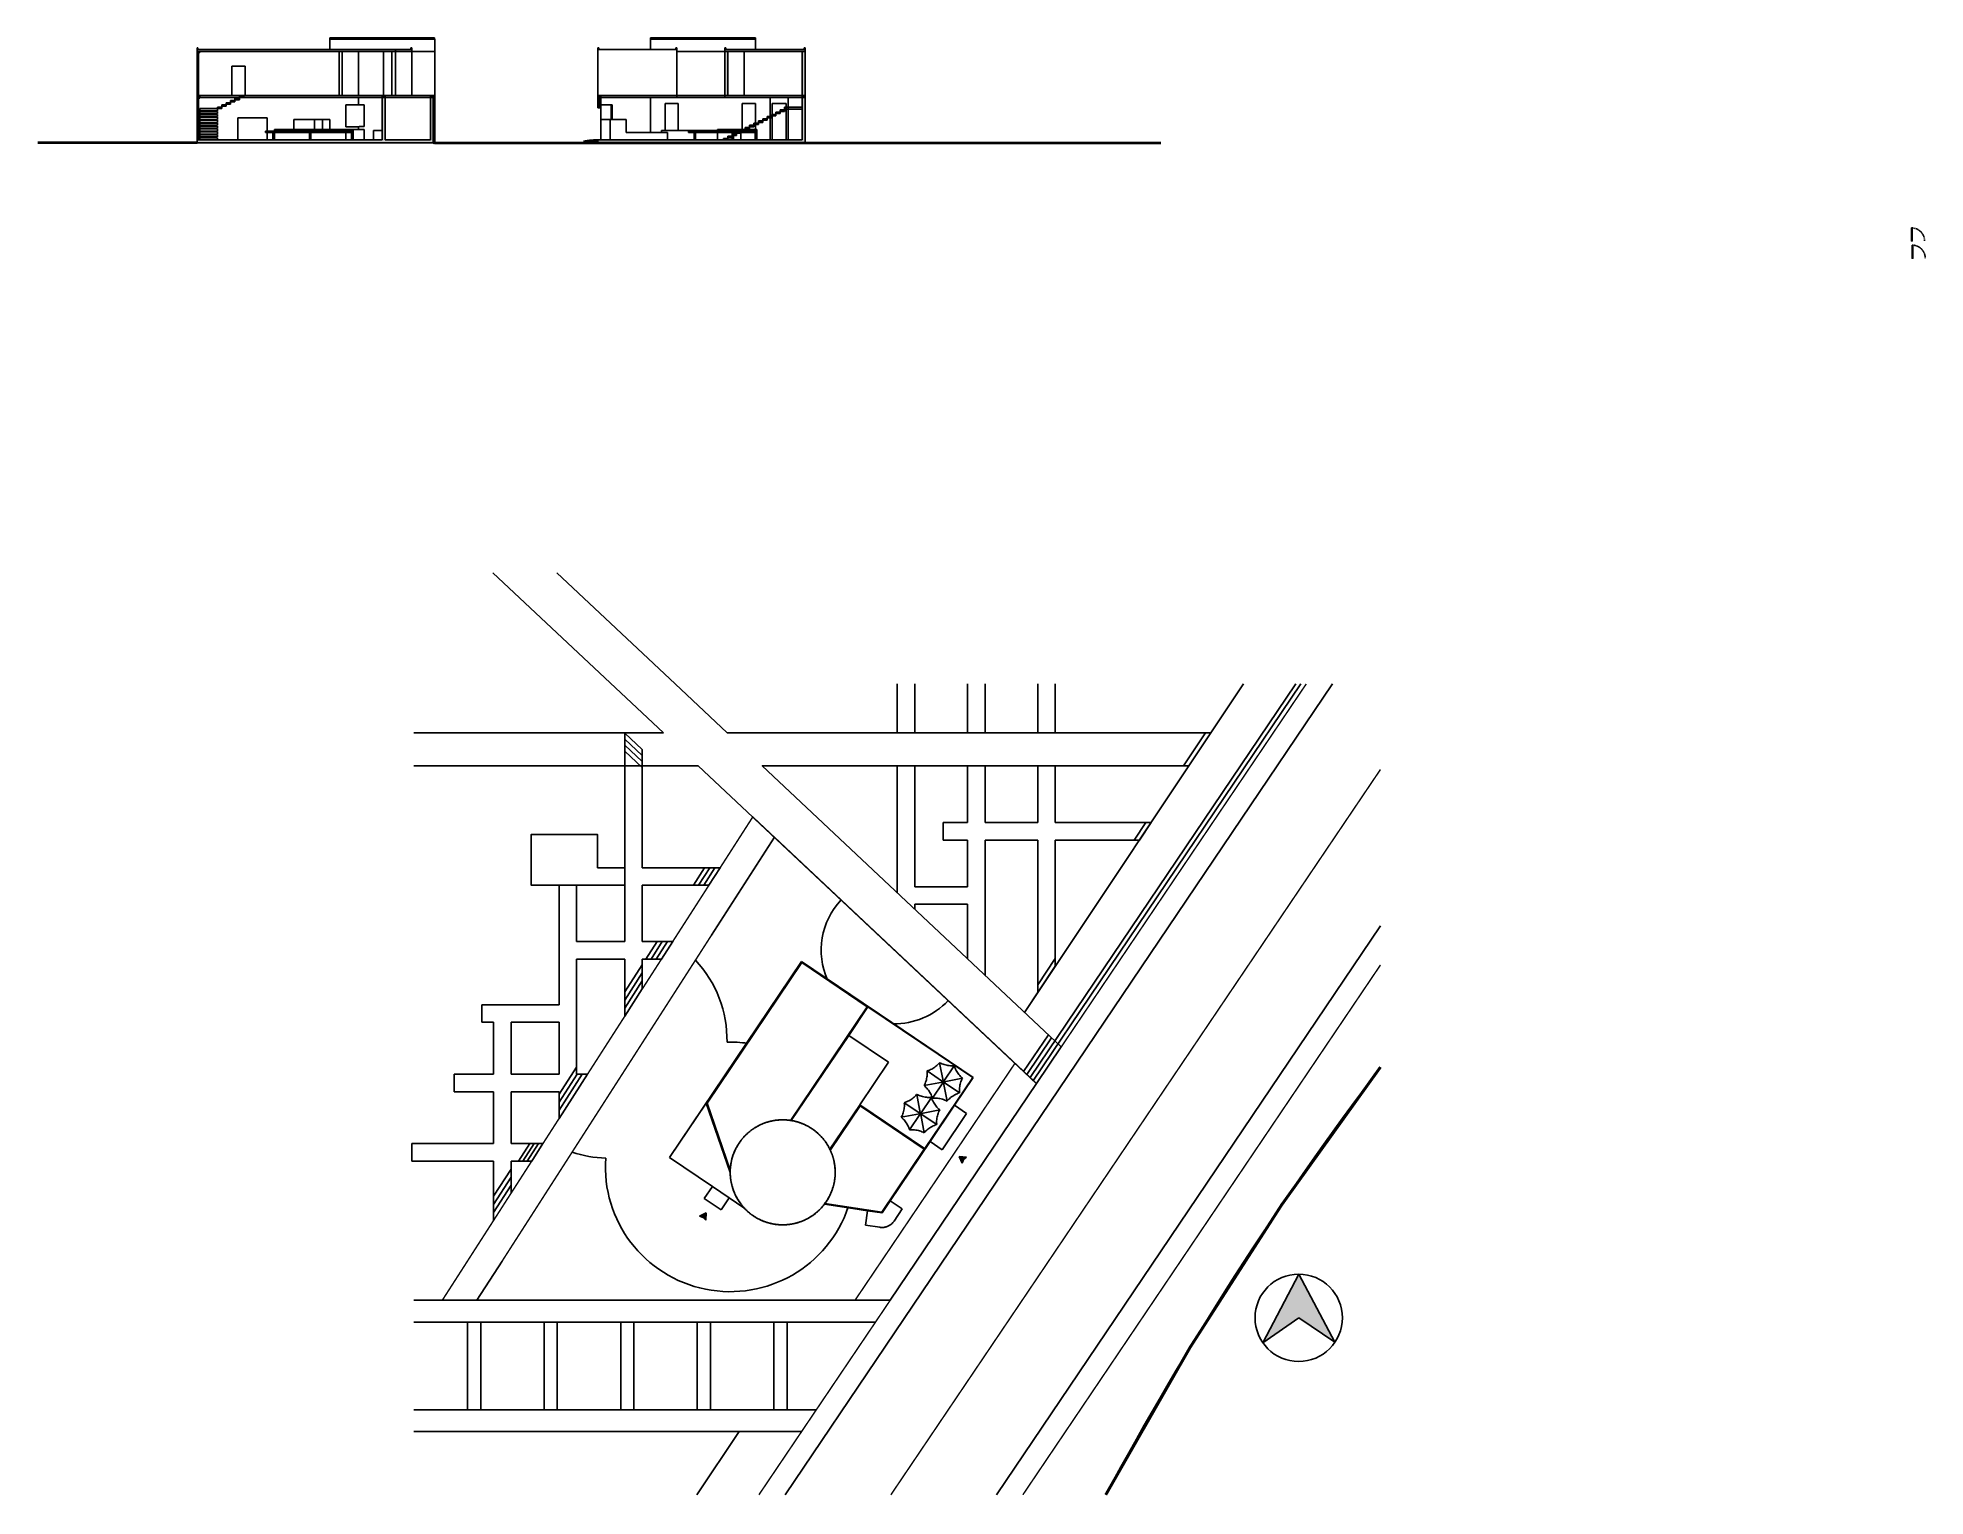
# Model space of a CAD drawing. Header units: millimetres. Extents: x -1966 to 205283, y -140015 to 7000.
# Drawn here: x 75849 to 205283, y -140015 to -40024 of the extents above; entities that cross this region are included whole.
import ezdxf

# ---------------------------------------------------------------- set-up
doc = ezdxf.new("R2010")
doc.units = ezdxf.units.MM
doc.header["$LTSCALE"] = 1000
for name, pattern in [('DASH', [0.35, 0.25, -0.1]), ('DOTE', [2.42, 2, -0.2, 0.02, -0.2]), ('HIDDEN4', [0.09375, 0.0625, -0.03125])]:
    doc.linetypes.add(name, pattern=pattern)
doc.layers.add('1', color=7, linetype='Continuous', lineweight=40)
doc.layers.add('SectionCutEdges', color=7, linetype='Continuous')
doc.layers.add('总平', color=7, linetype='Continuous')

# ---------------------------------------------------------------- blocks, each defined once
blk = doc.blocks.new('door-900')
blk.add_line((83036, -36718), (83056, -36718))
blk.add_lwpolyline([(83036, -35818), (83096, -35818), (83096, -36718), (83036, -36718)], close=True)
at = {"linetype": 'HIDDEN4'}
blk.add_arc((83036, -36718), 900, 0, 90, dxfattribs=at)

msp = doc.modelspace()

# ---------------------------------------------------------------- hatches: boundary and pattern name
h = msp.add_hatch(color=256)
h.dxf.hatch_style = 1
h.paths.add_polyline_path([(95924.3, -40024.2), (95874.3, -40024.2), (95874.3, -40124.2), (95924.3, -40124.2)])
h.paths.add_polyline_path([(103064.3, -40024.2), (103001.7, -40024.2), (103001.7, -40124.2), (103064.3, -40124.2)])
h.paths.add_polyline_path([(86824.3, -40724.2), (86774.3, -40724.2), (86774.3, -40824.2), (86824.3, -40824.2)])
h.paths.add_polyline_path([(101492.7, -40724.2), (101430.2, -40724.2), (101430.2, -40824.2), (101492.7, -40824.2)])
h.paths.add_polyline_path([(88174.3, -44874.2), (86974.3, -44874.2), (86974.3, -45024.2), (88174.3, -45024.2)])
h.paths.add_polyline_path([(88474.3, -44774.2), (88174.3, -44774.2), (88174.3, -44874.2), (88474.3, -44874.2)])
h.paths.add_polyline_path([(88774.3, -44624.2), (88474.3, -44624.2), (88474.3, -44724.2), (88774.3, -44724.2)])
h.paths.add_polyline_path([(89074.3, -44474.2), (88774.3, -44474.2), (88774.3, -44574.2), (89074.3, -44574.2)])
h.paths.add_polyline_path([(89374.3, -44324.2), (89074.3, -44324.2), (89074.3, -44424.2), (89374.3, -44424.2)])
h.paths.add_polyline_path([(89674.3, -44174.2), (89374.3, -44174.2), (89374.3, -44274.2), (89674.3, -44274.2)])
h.paths.add_polyline_path([(89974.3, -44024.2), (89674.3, -44024.2), (89674.3, -44124.2), (89974.3, -44124.2)])
h = msp.add_hatch(color=256)
h.dxf.hatch_style = 1
h.paths.add_polyline_path([(114325.4, -40724.2), (114262.9, -40724.2), (114262.9, -40824.2), (114325.4, -40824.2)])
h.paths.add_polyline_path([(117925.7, -40024.2), (117863.1, -40024.2), (117863.1, -40124.2), (117865.1, -40124.2), (117875.2, -40124.2), (117893.2, -40124.2), (117919.2, -40124.2), (117925.7, -40124.2)])
h.paths.add_polyline_path([(119662.9, -40724.2), (119600.3, -40724.2), (119600.3, -40824.2), (119662.9, -40824.2)])
h.paths.add_polyline_path([(125062.6, -40024.2), (125000.1, -40024.2), (125000.1, -40124.2), (125006.5, -40124.2), (125032.5, -40124.2), (125050.6, -40124.2), (125062.6, -40124.2)])
h.paths.add_polyline_path([(128462.9, -40724.2), (128400.3, -40724.2), (128400.3, -40824.2), (128462.9, -40824.2)])
h.paths.add_polyline_path([(123025.4, -40724.2), (122962.9, -40724.2), (122962.9, -40824.2), (123025.4, -40824.2)])
h.paths.add_polyline_path([(128462.9, -40824.2), (128400.3, -40824.2), (125062.9, -40824.2), (125058.8, -40824.2), (125046.6, -40824.2), (125026.2, -40824.2), (124997.8, -40824.2), (124961.4, -40824.2), (124917.1, -40824.2), (124864.9, -40824.2), (124805, -40824.2), (124737.6, -40824.2), (124662.7, -40824.2), (124580.6, -40824.2), (124491.4, -40824.2), (124395.4, -40824.2), (124292.7, -40824.2), (124183.6, -40824.2), (124068.3, -40824.2), (123947.2, -40824.2), (123820.4, -40824.2), (123688.3, -40824.2), (123551.1, -40824.2), (123409.2, -40824.2), (123262.9, -40824.2), (123112.5, -40824.2), (122962.9, -40824.2), (122962.9, -40974.2), (123162.9, -40974.2), (123205.7, -40974.2), (123348.5, -40974.2), (123486.7, -40974.2), (123619.9, -40974.2), (123747.7, -40974.2), (123869.9, -40974.2), (123986.2, -40974.2), (124096.2, -40974.2), (124199.8, -40974.2), (124296.6, -40974.2), (125062.9, -40974.2), (128262.9, -40974.2), (128462.9, -40974.2)])
h = msp.add_hatch(color=256)
h.dxf.hatch_style = 1
h.paths.add_polyline_path([(100373.1, -40824.2), (100323, -40824.2), (100155.6, -40824.2), (99986.6, -40824.2), (99816.5, -40824.2), (99645.6, -40824.2), (99474.3, -40824.2), (99303, -40824.2), (99132.1, -40824.2), (98962, -40824.2), (98793, -40824.2), (98625.6, -40824.2), (98460.1, -40824.2), (98296.9, -40824.2), (98136.3, -40824.2), (97978.8, -40824.2), (97824.7, -40824.2), (97674.3, -40824.2), (97528, -40824.2), (97386.1, -40824.2), (97248.9, -40824.2), (97116.8, -40824.2), (96990, -40824.2), (96868.9, -40824.2), (96753.6, -40824.2), (96644.5, -40824.2), (96541.8, -40824.2), (96445.8, -40824.2), (96356.6, -40824.2), (96274.5, -40824.2), (96199.6, -40824.2), (96132.2, -40824.2), (96072.3, -40824.2), (96020.1, -40824.2), (95975.8, -40824.2), (95939.4, -40824.2), (95910.9, -40824.2), (95890.6, -40824.2), (95878.4, -40824.2), (95874.3, -40824.2), (92674.3, -40824.2), (86774.3, -40824.2), (86774.3, -40974.2), (86974.3, -40974.2), (96302, -40974.2), (96529.8, -40974.2), (96545.6, -40974.2), (96631.9, -40974.2), (96724.8, -40974.2), (97840.1, -40974.2), (99551.2, -40974.2), (99719.8, -40974.2), (99887.9, -40974.2), (100055, -40974.2), (100122.9, -40974.2), (100373.1, -40974.2)])
h.paths.add_polyline_path([(86974.3, -44024.2), (86774.3, -44024.2), (86774.3, -44124.2), (86974.3, -44124.2)])
h.paths.add_polyline_path([(99674.3, -44024.2), (99474.3, -44024.2), (99474.3, -44124.2), (99674.3, -44124.2)], flags=17)
h.paths.add_polyline_path([(102974.3, -44024.2), (102774.3, -44024.2), (102774.3, -44124.2), (102974.3, -44124.2)])
h.paths.add_polyline_path([(101492.7, -40824.2), (101420.6, -40824.2), (101274.3, -40824.2), (101123.9, -40824.2), (100969.8, -40824.2), (100812.3, -40824.2), (100651.8, -40824.2), (100488.5, -40824.2), (100373.1, -40824.2), (100373.1, -40974.2), (101492.7, -40974.2)])
h.paths.add_polyline_path([(86774.3, -41024.2), (86974.3, -41024.2), (86974.3, -40974.2), (86774.3, -40974.2)])
h = msp.add_hatch(color=256)
h.dxf.hatch_style = 1
h.paths.add_polyline_path([(123162.9, -40974.2), (122962.9, -40974.2), (122962.9, -43974.2), (123162.9, -43974.2)])
h.paths.add_polyline_path([(128262.9, -44024.2), (128462.9, -44024.2), (128462.9, -43974.2), (128262.9, -43974.2), (124296.6, -43974.2), (124199.8, -43974.2), (124096.2, -43974.2), (123986.2, -43974.2), (123869.9, -43974.2), (123747.7, -43974.2), (123619.9, -43974.2), (123486.7, -43974.2), (123348.5, -43974.2), (123205.7, -43974.2), (123162.9, -43974.2), (122962.9, -43974.2), (122962.9, -44124.2), (126062.9, -44124.2), (127312.9, -44124.2), (128262.9, -44124.2)])
h.paths.add_polyline_path([(122962.9, -43974.2), (122805.2, -43974.2), (122644.5, -43974.2), (122481.2, -43974.2), (122315.5, -43974.2), (122147.8, -43974.2), (121978.6, -43974.2), (121808.3, -43974.2), (121637.1, -43974.2), (121465.6, -43974.2), (121294.1, -43974.2), (121122.9, -43974.2), (120952.5, -43974.2), (120783.3, -43974.2), (120615.6, -43974.2), (120449.8, -43974.2), (120286.4, -43974.2), (120125.6, -43974.2), (119967.8, -43974.2), (119813.5, -43974.2), (119662.9, -43974.2), (119662.9, -44124.2), (122962.9, -44124.2)])
h.paths.add_polyline_path([(119662.9, -43974.2), (114262.9, -43974.2), (114262.9, -44024.2), (114462.9, -44024.2), (114462.9, -44124.2), (117862.9, -44124.2), (119662.9, -44124.2)])
h = msp.add_hatch(color=256)
h.dxf.hatch_style = 1
h.paths.add_polyline_path([(114462.9, -44024.2), (114262.9, -44024.2), (114262.9, -44124.2), (114462.9, -44124.2)])
h.paths.add_polyline_path([(128462.9, -44024.2), (128262.9, -44024.2), (128262.9, -44124.2), (128462.9, -44124.2)])
h.paths.add_polyline_path([(128462.9, -40974.2), (128262.9, -40974.2), (128262.9, -43974.2), (128462.9, -43974.2)])
h = msp.add_hatch(color=256)
h.dxf.hatch_style = 1
h.paths.add_polyline_path([(86974.3, -43974.2), (86774.3, -43974.2), (86774.3, -44024.2), (86974.3, -44024.2)])
h.paths.add_polyline_path([(99474.3, -44024.2), (99674.3, -44024.2), (99674.3, -44124.2), (102774.3, -44124.2), (102774.3, -44024.2), (102974.3, -44024.2), (102974.3, -43974.2), (102935.5, -43974.2), (102881.9, -43974.2), (102819.9, -43974.2), (102749.6, -43974.2), (102671.2, -43974.2), (102584.9, -43974.2), (102490.9, -43974.2), (102389.3, -43974.2), (102280.6, -43974.2), (102164.9, -43974.2), (102042.6, -43974.2), (101913.8, -43974.2), (101779.1, -43974.2), (101638.6, -43974.2), (101492.7, -43974.2), (100373.1, -43974.2), (100122.9, -43974.2), (100055, -43974.2), (99887.9, -43974.2), (99719.8, -43974.2), (99551.2, -43974.2), (97840.1, -43974.2), (96724.8, -43974.2), (96631.9, -43974.2), (96545.6, -43974.2), (96529.8, -43974.2), (90061.3, -43974.2), (89974.3, -43974.2), (89974.3, -44124.2), (95874.3, -44124.2), (96356.6, -44124.2), (97846.7, -44124.2), (99474.3, -44124.2)])
h = msp.add_hatch()
h.set_pattern_fill('ANGLE', color=256)
h.set_pattern_definition([(0, (0, 0), (0, 3.4925), [2.54, -0.9525]), (90, (0, 0), (-3.4925, 2e-16), [2.54, -0.9525])])
h.paths.add_polyline_path([(86974.3, -44124.2), (86774.3, -44124.2), (86774.3, -44174.2), (86974.3, -44174.2)], flags=17)
h.paths.add_polyline_path([(102974.3, -44124.2), (102774.3, -44124.2), (102774.3, -47024.2), (100674.3, -47024.2), (100664.8, -47024.2), (100504.7, -47024.2), (100342.1, -47024.2), (100177.4, -47024.2), (100010.9, -47024.2), (99843, -47024.2), (99774.3, -47024.2), (99674.3, -47024.2), (99674.3, -44524.2), (99674.3, -44124.2), (99474.3, -44124.2), (99474.3, -46374.2), (99474.3, -47024.2), (98874.3, -47024.2), (98229.3, -47024.2), (97474.3, -47024.2), (97470.4, -47024.2), (97467, -47024.2), (97462.6, -47024.2), (97459.2, -47024.2), (97455.5, -47024.2), (97451.4, -47024.2), (97447.1, -47024.2), (97442.6, -47024.2), (97437.8, -47024.2), (97433, -47024.2), (97428, -47024.2), (97423.1, -47024.2), (97418.1, -47024.2), (97413.2, -47024.2), (97408.4, -47024.2), (97403.7, -47024.2), (97399.3, -47024.2), (97395.1, -47024.2), (97391.2, -47024.2), (97387.7, -47024.2), (97383, -47024.2), (97379.3, -47024.2), (97375.9, -47024.2), (97049.3, -47024.2), (97044.9, -47024.2), (97040.2, -47024.2), (97035.4, -47024.2), (97030.5, -47024.2), (97025.6, -47024.2), (97020.6, -47024.2), (97015.6, -47024.2), (97010.8, -47024.2), (97006, -47024.2), (97001.5, -47024.2), (96997.2, -47024.2), (96993.1, -47024.2), (96989.4, -47024.2), (96986, -47024.2), (96981.6, -47024.2), (96978.2, -47024.2), (96974.9, -47024.2), (96974.6, -47024.2), (96974.4, -47024.2), (96974.3, -47024.2), (94574.3, -47024.2), (94570.4, -47024.2), (94567, -47024.2), (94562.6, -47024.2), (94559.2, -47024.2), (94555.5, -47024.2), (94551.4, -47024.2), (94547.1, -47024.2), (94542.6, -47024.2), (94537.8, -47024.2), (94533, -47024.2), (94528, -47024.2), (94523.1, -47024.2), (94518.1, -47024.2), (94513.2, -47024.2), (94508.4, -47024.2), (94503.7, -47024.2), (94499.3, -47024.2), (94495.1, -47024.2), (94491.2, -47024.2), (94487.7, -47024.2), (94483, -47024.2), (94479.3, -47024.2), (94475.9, -47024.2), (92074.3, -47024.2), (92070.4, -47024.2), (92067, -47024.2), (92062.6, -47024.2), (92059.2, -47024.2), (92055.5, -47024.2), (92051.4, -47024.2), (92047.1, -47024.2), (92042.6, -47024.2), (92037.8, -47024.2), (92033, -47024.2), (92028, -47024.2), (92023.1, -47024.2), (92018.1, -47024.2), (92013.2, -47024.2), (92008.4, -47024.2), (92003.7, -47024.2), (91999.3, -47024.2), (91995.1, -47024.2), (91991.2, -47024.2), (91987.7, -47024.2), (91983, -47024.2), (91979.3, -47024.2), (91975.9, -47024.2), (91975.3, -47024.2), (91974.9, -47024.2), (91974.6, -47024.2), (91974.4, -47024.2), (91974.3, -47024.2), (91574.3, -47024.2), (89574.3, -47024.2), (86974.3, -47024.2), (86774.3, -47024.2), (86774.3, -47224.2), (102974.3, -47224.2)])
h = msp.add_hatch(color=256)
h.dxf.hatch_style = 1
h.paths.add_polyline_path([(128462.9, -44124.2), (128262.9, -44124.2), (128262.9, -47024.2), (127312.9, -47024.2), (127162.9, -47024.2), (126212.9, -47024.2), (126062.9, -47024.2), (125162.1, -47024.2), (125142.9, -47024.2), (125139.4, -47024.2), (125136.2, -47024.2), (125133.5, -47024.2), (125130.4, -47024.2), (125126.9, -47024.2), (125123.1, -47024.2), (125119, -47024.2), (125114.6, -47024.2), (125110, -47024.2), (125105.2, -47024.2), (125100.3, -47024.2), (125095.4, -47024.2), (125090.4, -47024.2), (125085.4, -47024.2), (125080.5, -47024.2), (125075.8, -47024.2), (125071.2, -47024.2), (125066.8, -47024.2), (125062.7, -47024.2), (125058.9, -47024.2), (125055.4, -47024.2), (125052.3, -47024.2), (125049.6, -47024.2), (125046.3, -47024.2), (125043.6, -47024.2), (124062.9, -47024.2), (123562.9, -47024.2), (123559.4, -47024.2), (123556.2, -47024.2), (123553.5, -47024.2), (123550.4, -47024.2), (123546.9, -47024.2), (123543.1, -47024.2), (123539, -47024.2), (123534.6, -47024.2), (123530, -47024.2), (123525.2, -47024.2), (123520.3, -47024.2), (123515.4, -47024.2), (123512.9, -47024.2), (123507.9, -47024.2), (123503, -47024.2), (123498.1, -47024.2), (123493.5, -47024.2), (123489, -47024.2), (123484.7, -47024.2), (123480.7, -47024.2), (123477.1, -47024.2), (123473.8, -47024.2), (123470.9, -47024.2), (123467.3, -47024.2), (123464.1, -47024.2), (122462.9, -47024.2), (120962.9, -47024.2), (120959.4, -47024.2), (120956.2, -47024.2), (120953.5, -47024.2), (120950.4, -47024.2), (120946.9, -47024.2), (120943.1, -47024.2), (120939, -47024.2), (120934.6, -47024.2), (120930, -47024.2), (120925.2, -47024.2), (120920.3, -47024.2), (120915.4, -47024.2), (120912.9, -47024.2), (120907.9, -47024.2), (120903, -47024.2), (120898.1, -47024.2), (120893.5, -47024.2), (120889, -47024.2), (120884.7, -47024.2), (120880.7, -47024.2), (120877.1, -47024.2), (120873.8, -47024.2), (120870.9, -47024.2), (120867.3, -47024.2), (120864.1, -47024.2), (120863.6, -47024.2), (120863.3, -47024.2), (120863, -47024.2), (115112.8, -47024.2), (114462.9, -47024.2), (114262.9, -47024.2), (114262.9, -47124.2), (114262.9, -47224.2), (122305.5, -47224.2), (128462.9, -47224.2)])
h = msp.add_hatch(color=256)
h.dxf.hatch_style = 1
h.paths.add_polyline_path([(114462.9, -44124.2), (114262.9, -44124.2), (114262.9, -44824.2), (114462.9, -44824.2), (114462.9, -44624.2), (114462.9, -44617.4)])
h = msp.add_hatch(color=256)
h.dxf.hatch_style = 1
h.paths.add_polyline_path([(123162.7, -46925.2), (122862.7, -46925.2), (122862.7, -47024.2), (123162.7, -47024.2)])
h.paths.add_polyline_path([(123462.7, -46775.2), (123162.7, -46775.2), (123162.7, -46875.2), (123462.7, -46875.2)])
h.paths.add_polyline_path([(123562.9, -46625.2), (123462.9, -46625.2), (123462.9, -46725.2), (123562.9, -46725.2)])
h.paths.add_polyline_path([(123762.7, -46625.2), (123562.9, -46625.2), (123562.9, -46725.2), (123762.7, -46725.2)])
h.paths.add_polyline_path([(124062.7, -46524.2), (123762.7, -46524.2), (123762.7, -46575.2), (124062.7, -46575.2)])
h.paths.add_polyline_path([(124062.7, -46475.2), (123762.7, -46475.2), (123762.7, -46524.2), (124062.7, -46524.2)])
h.paths.add_polyline_path([(124362.7, -46325.2), (124062.9, -46325.2), (124062.9, -46424.2), (124362.7, -46424.2)])
h.paths.add_polyline_path([(124662.7, -46175.2), (124362.7, -46175.2), (124362.7, -46275.2), (124662.7, -46275.2)])
h.paths.add_polyline_path([(124962.7, -46025.2), (124662.9, -46025.2), (124662.9, -46125.2), (124962.7, -46125.2)])
h.paths.add_polyline_path([(125062.9, -45875.2), (124962.7, -45875.2), (124962.7, -45975.2), (125062.9, -45975.2)])
h.paths.add_polyline_path([(125262.7, -45875.2), (125062.9, -45875.2), (125062.9, -45975.2), (125262.7, -45975.2)])
h.paths.add_polyline_path([(125562.7, -45725.2), (125262.7, -45725.2), (125262.7, -45825.2), (125562.7, -45825.2)])
h.paths.add_polyline_path([(125862.7, -45575.2), (125562.7, -45575.2), (125562.7, -45675.2), (125862.7, -45675.2)])
h.paths.add_polyline_path([(126062.9, -45425.2), (125862.7, -45425.2), (125862.7, -45525.2), (126062.9, -45525.2)])
h.paths.add_polyline_path([(126162.7, -45425.2), (126062.9, -45425.2), (126062.9, -45525.2), (126162.7, -45525.2)])
h.paths.add_polyline_path([(126462.7, -45275.2), (126212.9, -45275.2), (126212.9, -45375.2), (126462.7, -45375.2)])
h.paths.add_polyline_path([(126212.9, -45275.2), (126162.7, -45275.2), (126162.7, -45375.2), (126212.9, -45375.2)])
h.paths.add_polyline_path([(126762.7, -45125.2), (126462.7, -45125.2), (126462.7, -45225.2), (126762.7, -45225.2)])
h.paths.add_polyline_path([(127062.7, -44975.2), (126762.7, -44975.2), (126762.7, -45075.2), (127062.7, -45075.2)])
h.paths.add_polyline_path([(128262.7, -44775.2), (127312.9, -44775.2), (127312.9, -44925.2), (128262.7, -44925.2)])
h.paths.add_polyline_path([(127312.9, -44775.2), (127162.9, -44775.2), (127162.9, -44925.2), (127312.9, -44925.2)])
h.paths.add_polyline_path([(127162.9, -44775.2), (127062.7, -44775.2), (127062.7, -44925.2), (127162.9, -44925.2)])
h = msp.add_hatch(color=256)
h.dxf.hatch_style = 1
h.paths.add_polyline_path([(162316.7, -127781.7), (164801.5, -129450.3), (162316.7, -124788.6), (159868.3, -129503.3)])
at = {"layer": '总平'}
h = msp.add_hatch(color=256, dxfattribs=at)
h.dxf.hatch_style = 1
h.paths.add_polyline_path([(139331.4, -116930.6), (139526.7, -116760.8), (139027.9, -116725.9), (139247.1, -117175.3)])
h = msp.add_hatch(color=256, dxfattribs=at)
h.dxf.hatch_style = 1
h.paths.add_polyline_path([(121483, -120895), (121652.8, -121090.3), (121687.7, -120591.6), (121238.3, -120810.7)])

# ---------------------------------------------------------------- linework, layer by layer
for p, q in [((95875.3, -40124.2), (95874.3, -40124.2)), ((95874.3, -40124.2), (95874.3, -40274.2)), ((95875.3, -40124.2), (95883.3, -40124.2)), ((95883.3, -40124.2), (95899.4, -40124.2)), ((95899.4, -40124.2), (95923.4, -40124.2)), ((95923.4, -40124.2), (95955.3, -40124.2)), ((95924.3, -40024.2), (103001.7, -40024.2)), ((95955.3, -40124.2), (95995.1, -40124.2)), ((95995.1, -40124.2), (96042.7, -40124.2)), ((96042.7, -40124.2), (96097.9, -40124.2)), ((96097.9, -40124.2), (96160.7, -40124.2)), ((96160.7, -40124.2), (96230.8, -40124.2)), ((96230.8, -40124.2), (96308.2, -40124.2)), ((96308.2, -40124.2), (96392.6, -40124.2)), ((96392.6, -40124.2), (96484, -40124.2)), ((96484, -40124.2), (96582, -40124.2)), ((96582, -40124.2), (96686.4, -40124.2)), ((96686.4, -40124.2), (96797.1, -40124.2)), ((96797.1, -40124.2), (96913.7, -40124.2)), ((96913.7, -40124.2), (97036.1, -40124.2)), ((97036.1, -40124.2), (97163.9, -40124.2)), ((97163.9, -40124.2), (97296.8, -40124.2)), ((97296.8, -40124.2), (97434.7, -40124.2)), ((97434.7, -40124.2), (97577, -40124.2)), ((97577, -40124.2), (97723.6, -40124.2)), ((97723.6, -40124.2), (97874.1, -40124.2)), ((97874.1, -40124.2), (98028.2, -40124.2)), ((98028.2, -40124.2), (98185.5, -40124.2)), ((98185.5, -40124.2), (98345.7, -40124.2)), ((98345.7, -40124.2), (98508.4, -40124.2)), ((98508.4, -40124.2), (98673.2, -40124.2)), ((98673.2, -40124.2), (98839.9, -40124.2)), ((98839.9, -40124.2), (99007.9, -40124.2)), ((99007.9, -40124.2), (99177, -40124.2)), ((99177, -40124.2), (99346.8, -40124.2)), ((99346.8, -40124.2), (99516.8, -40124.2)), ((99516.8, -40124.2), (99686.8, -40124.2)), ((99686.8, -40124.2), (99856.2, -40124.2)), ((99856.2, -40124.2), (100024.9, -40124.2)), ((100024.9, -40124.2), (100192.3, -40124.2)), ((100192.3, -40124.2), (100358.1, -40124.2)), ((100358.1, -40124.2), (100521.9, -40124.2)), ((100521.9, -40124.2), (100683.4, -40124.2)), ((100683.4, -40124.2), (100842.1, -40124.2)), ((100842.1, -40124.2), (100997.9, -40124.2)), ((100997.9, -40124.2), (101150.2, -40124.2)), ((101150.2, -40124.2), (101298.8, -40124.2)), ((101298.8, -40124.2), (101443.3, -40124.2)), ((101443.3, -40124.2), (101583.4, -40124.2)), ((101583.4, -40124.2), (101718.9, -40124.2)), ((101718.9, -40124.2), (101849.3, -40124.2)), ((101849.3, -40124.2), (101974.4, -40124.2)), ((101974.4, -40124.2), (102093.9, -40124.2)), ((102093.9, -40124.2), (102207.6, -40124.2)), ((102207.6, -40124.2), (102315.2, -40124.2)), ((102315.2, -40124.2), (102416.5, -40124.2)), ((102416.5, -40124.2), (102511.2, -40124.2)), ((102511.2, -40124.2), (102599.1, -40124.2)), ((102599.1, -40124.2), (102680, -40124.2)), ((102680, -40124.2), (102753.8, -40124.2)), ((102753.8, -40124.2), (102820.2, -40124.2)), ((102820.2, -40124.2), (102879.2, -40124.2)), ((102879.2, -40124.2), (102930.7, -40124.2)), ((102930.7, -40124.2), (102974.3, -40124.2)), ((102974.3, -40124.2), (103010.2, -40124.2)), ((103010.2, -40124.2), (103038.2, -40124.2)), ((103038.2, -40124.2), (103058.2, -40124.2)), ((103058.2, -40124.2), (103070.3, -40124.2)), ((103070.3, -40124.2), (103074.3, -40124.2)), ((103074.3, -40274.2), (103074.3, -40124.2)), ((117863.1, -40024.2), (125062.6, -40024.2)), ((117863.1, -40124.2), (117865.1, -40124.2)), ((117863.1, -40274.2), (117863.1, -40124.2)), ((117875.2, -40124.2), (117865.1, -40124.2)), ((117893.2, -40124.2), (117875.2, -40124.2)), ((117919.2, -40124.2), (117893.2, -40124.2)), ((117953.1, -40124.2), (117919.2, -40124.2)), ((117994.9, -40124.2), (117953.1, -40124.2)), ((118044.4, -40124.2), (117994.9, -40124.2)), ((118101.5, -40124.2), (118044.4, -40124.2)), ((118166.1, -40124.2), (118101.5, -40124.2)), ((118238.1, -40124.2), (118166.1, -40124.2)), ((118317.2, -40124.2), (118238.1, -40124.2)), ((118403.4, -40124.2), (118317.2, -40124.2)), ((118496.4, -40124.2), (118403.4, -40124.2)), ((118596.1, -40124.2), (118496.4, -40124.2)), ((118702.1, -40124.2), (118596.1, -40124.2)), ((118814.3, -40124.2), (118702.1, -40124.2)), ((118932.4, -40124.2), (118814.3, -40124.2)), ((119056.1, -40124.2), (118932.4, -40124.2)), ((119185.2, -40124.2), (119056.1, -40124.2)), ((119319.4, -40124.2), (119185.2, -40124.2)), ((119458.4, -40124.2), (119319.4, -40124.2)), ((119601.9, -40124.2), (119458.4, -40124.2)), ((119749.5, -40124.2), (119601.9, -40124.2)), ((119900.9, -40124.2), (119749.5, -40124.2)), ((120055.8, -40124.2), (119900.9, -40124.2)), ((120213.9, -40124.2), (120055.8, -40124.2)), ((120374.7, -40124.2), (120213.9, -40124.2)), ((120538, -40124.2), (120374.7, -40124.2)), ((120703.3, -40124.2), (120538, -40124.2)), ((120870.3, -40124.2), (120703.3, -40124.2)), ((121038.7, -40124.2), (120870.3, -40124.2)), ((121208, -40124.2), (121038.7, -40124.2)), ((121377.9, -40124.2), (121208, -40124.2)), ((121377.9, -40124.2), (121462.9, -40124.2)), ((121462.9, -40124.2), (121547.9, -40124.2)), ((121547.9, -40124.2), (121717.8, -40124.2)), ((121717.8, -40124.2), (121887.1, -40124.2)), ((121887.1, -40124.2), (122055.4, -40124.2)), ((122055.4, -40124.2), (122222.4, -40124.2)), ((122222.4, -40124.2), (122387.8, -40124.2)), ((122387.8, -40124.2), (122551.1, -40124.2)), ((122551.1, -40124.2), (122711.9, -40124.2)), ((122711.9, -40124.2), (122869.9, -40124.2)), ((122869.9, -40124.2), (123024.9, -40124.2)), ((123024.9, -40124.2), (123176.3, -40124.2)), ((123176.3, -40124.2), (123323.9, -40124.2)), ((123323.9, -40124.2), (123467.3, -40124.2)), ((123467.3, -40124.2), (123606.3, -40124.2)), ((123606.3, -40124.2), (123740.5, -40124.2)), ((123740.5, -40124.2), (123869.6, -40124.2)), ((123869.6, -40124.2), (123993.4, -40124.2)), ((123993.4, -40124.2), (124111.5, -40124.2)), ((124111.5, -40124.2), (124223.7, -40124.2)), ((124223.7, -40124.2), (124329.7, -40124.2)), ((124329.7, -40124.2), (124429.3, -40124.2)), ((124429.3, -40124.2), (124522.3, -40124.2)), ((124522.3, -40124.2), (124608.5, -40124.2)), ((124608.5, -40124.2), (124687.7, -40124.2)), ((124687.7, -40124.2), (124759.7, -40124.2)), ((124759.7, -40124.2), (124824.3, -40124.2)), ((124824.3, -40124.2), (124881.4, -40124.2)), ((124881.4, -40124.2), (124930.9, -40124.2)), ((124930.9, -40124.2), (124972.6, -40124.2)), ((124972.6, -40124.2), (125006.5, -40124.2)), ((125006.5, -40124.2), (125032.5, -40124.2)), ((125032.5, -40124.2), (125050.6, -40124.2)), ((125050.6, -40124.2), (125060.6, -40124.2)), ((125060.6, -40124.2), (125062.6, -40124.2)), ((125062.6, -40274.2), (125062.6, -40124.2)), ((86774.3, -40974.2), (86774.3, -41024.2)), ((86774.3, -41024.2), (86974.3, -41024.2)), ((95874.3, -40274.2), (95875.3, -40274.2)), ((95874.3, -40824.2), (95874.3, -40274.2)), ((95875.3, -40274.2), (95878.4, -40274.2)), ((96529.8, -43974.2), (96529.8, -40974.2)), ((96724.8, -43974.2), (96724.8, -40974.2)), ((97840.1, -43974.2), (97840.1, -40974.2)), ((99551.2, -43974.2), (99551.2, -40974.2)), ((100373.1, -40824.2), (100488.5, -40824.2)), ((101492.7, -40974.2), (100373.1, -40974.2)), ((100488.5, -40824.2), (100651.8, -40824.2)), ((100651.8, -40824.2), (100812.3, -40824.2)), ((100812.3, -40824.2), (100969.8, -40824.2)), ((100969.8, -40824.2), (101123.9, -40824.2)), ((101123.9, -40824.2), (101274.3, -40824.2)), ((101274.3, -40824.2), (101420.6, -40824.2)), ((101420.6, -40824.2), (101492.7, -40824.2)), ((101492.7, -40824.2), (101492.7, -40974.2)), ((101492.7, -43974.2), (101492.7, -40974.2)), ((101492.7, -40974.2), (101562.5, -40974.2)), ((101638.6, -40974.2), (101562.5, -40974.2)), ((101638.6, -40974.2), (101699.7, -40974.2)), ((101779.1, -40974.2), (101699.7, -40974.2)), ((101779.1, -40974.2), (101831.8, -40974.2)), ((101913.8, -40974.2), (101831.8, -40974.2)), ((101913.8, -40974.2), (101958.6, -40974.2)), ((102042.6, -40974.2), (101958.6, -40974.2)), ((102042.6, -40974.2), (102079.7, -40974.2)), ((102164.9, -40974.2), (102079.7, -40974.2)), ((102164.9, -40974.2), (102195, -40974.2)), ((102280.6, -40974.2), (102195, -40974.2)), ((102280.6, -40974.2), (102304.1, -40974.2)), ((102389.3, -40974.2), (102304.1, -40974.2)), ((102389.3, -40974.2), (102406.8, -40974.2)), ((102490.9, -40974.2), (102406.8, -40974.2)), ((102490.9, -40974.2), (102502.8, -40974.2)), ((102584.9, -40974.2), (102502.8, -40974.2)), ((102584.9, -40974.2), (102592, -40974.2)), ((102671.2, -40974.2), (102592, -40974.2)), ((102671.2, -40974.2), (102674.1, -40974.2)), ((102674.1, -40974.2), (102749, -40974.2)), ((102749.6, -40974.2), (102749, -40974.2)), ((102749.6, -40974.2), (102816.4, -40974.2)), ((102819.9, -40974.2), (102816.4, -40974.2)), ((102819.9, -40974.2), (102876.3, -40974.2)), ((102881.9, -40974.2), (102876.3, -40974.2)), ((102881.9, -40974.2), (102928.5, -40974.2)), ((102935.5, -40974.2), (102928.5, -40974.2)), ((102935.5, -40974.2), (102972.8, -40974.2)), ((102980.5, -40974.2), (102972.8, -40974.2)), ((102980.5, -40974.2), (103009.3, -40974.2)), ((103016.8, -40974.2), (103009.3, -40974.2)), ((103016.8, -40974.2), (103037.7, -40974.2)), ((103044.3, -40974.2), (103037.7, -40974.2)), ((103044.3, -40974.2), (103058, -40974.2)), ((103062.9, -40974.2), (103058, -40974.2)), ((103062.9, -40974.2), (103070.2, -40974.2)), ((103072.7, -40974.2), (103070.2, -40974.2)), ((103072.7, -40974.2), (103073.6, -40974.2)), ((103073.6, -43974.2), (103073.6, -40974.2)), ((103073.6, -40974.2), (103074.3, -40974.2)), ((103074.3, -40974.2), (103074.3, -40274.2)), ((114262.9, -40974.2), (114262.9, -40824.2)), ((114262.9, -40824.2), (117862.9, -40824.2)), ((114262.9, -43974.2), (114262.9, -40974.2)), ((117862.9, -40824.2), (117862.9, -40274.2)), ((117863.1, -40274.2), (117862.9, -40274.2)), ((117862.9, -40824.2), (117867, -40824.2)), ((117867, -40824.2), (117879.2, -40824.2)), ((117879.2, -40824.2), (117899.5, -40824.2)), ((117899.5, -40824.2), (117927.9, -40824.2)), ((117927.9, -40824.2), (117964.4, -40824.2)), ((117964.4, -40824.2), (118008.7, -40824.2)), ((118008.7, -40824.2), (118060.9, -40824.2)), ((118060.9, -40824.2), (118120.8, -40824.2)), ((118120.8, -40824.2), (118188.2, -40824.2)), ((118188.2, -40824.2), (118263.1, -40824.2)), ((118263.1, -40824.2), (118345.2, -40824.2)), ((118345.2, -40824.2), (118434.4, -40824.2)), ((118434.4, -40824.2), (118530.4, -40824.2)), ((118530.4, -40824.2), (118633.1, -40824.2)), ((118633.1, -40824.2), (118742.2, -40824.2)), ((118742.2, -40824.2), (118857.4, -40824.2)), ((118857.4, -40824.2), (118978.6, -40824.2)), ((118978.6, -40824.2), (119105.4, -40824.2)), ((119105.4, -40824.2), (119237.5, -40824.2)), ((119237.5, -40824.2), (119374.7, -40824.2)), ((119374.7, -40824.2), (119516.6, -40824.2)), ((119516.6, -40824.2), (119662.9, -40824.2)), ((119662.9, -40974.2), (119662.9, -40824.2)), ((119813.3, -40974.2), (119662.9, -40974.2)), ((119662.9, -43974.2), (119662.9, -40974.2)), ((119967.4, -40974.2), (119813.5, -40974.2)), ((120124.9, -40974.2), (119967.8, -40974.2)), ((120285.4, -40974.2), (120125.6, -40974.2)), ((120286.4, -40974.2), (120448.6, -40974.2)), ((120449.8, -40974.2), (120448.6, -40974.2)), ((120449.8, -40974.2), (120614.1, -40974.2)), ((120615.6, -40974.2), (120614.1, -40974.2)), ((120615.6, -40974.2), (120781.6, -40974.2)), ((120783.3, -40974.2), (120781.6, -40974.2)), ((120783.3, -40974.2), (120950.5, -40974.2)), ((120952.5, -40974.2), (120950.5, -40974.2)), ((120952.5, -40974.2), (121120.7, -40974.2)), ((121122.9, -40974.2), (121120.7, -40974.2)), ((121122.9, -40974.2), (121291.6, -40974.2)), ((121294.1, -40974.2), (121291.6, -40974.2)), ((121294.1, -40974.2), (121462.9, -40974.2)), ((121465.6, -40974.2), (121462.9, -40974.2)), ((121465.6, -40974.2), (121634.2, -40974.2)), ((121637.1, -40974.2), (121634.2, -40974.2)), ((121637.1, -40974.2), (121805.1, -40974.2)), ((121808.3, -40974.2), (121805.1, -40974.2)), ((121808.3, -40974.2), (121975.2, -40974.2)), ((121978.6, -40974.2), (121975.2, -40974.2)), ((121978.6, -40974.2), (122144.2, -40974.2)), ((122147.8, -40974.2), (122144.2, -40974.2)), ((122147.8, -40974.2), (122311.6, -40974.2)), ((122315.5, -40974.2), (122311.6, -40974.2)), ((122315.5, -40974.2), (122477.1, -40974.2)), ((122481.2, -40974.2), (122477.1, -40974.2)), ((122481.2, -40974.2), (122640.3, -40974.2)), ((122644.5, -40974.2), (122640.3, -40974.2)), ((122644.5, -40974.2), (122800.9, -40974.2)), ((122805.2, -40974.2), (122800.9, -40974.2)), ((122805.2, -40974.2), (122958.4, -40974.2)), ((122962.9, -40974.2), (122958.4, -40974.2)), ((124296.6, -43974.2), (124296.6, -40974.2)), ((125062.9, -40824.2), (125062.9, -40274.2)), ((89161.3, -41974.2), (90061.3, -41974.2)), ((89161.3, -43974.2), (89161.3, -41974.2)), ((90061.3, -41974.2), (90061.3, -43974.2)), ((86974.3, -43974.2), (86974.3, -44024.2)), ((86974.3, -44124.2), (86974.3, -43974.2)), ((86974.3, -43974.2), (90061.3, -43974.2)), ((89974.3, -44124.2), (89974.3, -43974.2)), ((89974.3, -43981.9), (89974.3, -44124.2)), ((89974.3, -43981.9), (89974.3, -44124.2)), ((102974.3, -43974.2), (102980.5, -43974.2)), ((103011.1, -43974.2), (102980.5, -43974.2)), ((103011.1, -43974.2), (103016.8, -43974.2)), ((103039.6, -43974.2), (103016.8, -43974.2)), ((103039.6, -43974.2), (103044.3, -43974.2)), ((103059.6, -43974.2), (103044.3, -43974.2)), ((103059.6, -43974.2), (103062.9, -43974.2)), ((103071.2, -43974.2), (103062.9, -43974.2)), ((103071.2, -43974.2), (103072.7, -43974.2)), ((103072.7, -43974.2), (103073.6, -43974.2)), ((103074.2, -43974.2), (103073.6, -43974.2)), ((103074.2, -44024.2), (103074.2, -43974.2)), ((86974.3, -44174.2), (86774.3, -44174.2)), ((89674.3, -44124.2), (86974.3, -44124.2)), ((86974.3, -44124.2), (86974.3, -44174.2)), ((86974.3, -45024.2), (86974.3, -45074.2)), ((86974.3, -45074.2), (88174.3, -45074.2)), ((86974.3, -45224.2), (86974.3, -45074.2)), ((88174.3, -45224.2), (86974.3, -45224.2)), ((86974.3, -45224.2), (86974.3, -45274.2)), ((86974.3, -45274.2), (88174.3, -45274.2)), ((86974.3, -45424.2), (86974.3, -45274.2)), ((88174.3, -45074.2), (88174.3, -45224.2)), ((88174.3, -45274.2), (88174.3, -45424.2)), ((96974.3, -44624.2), (96974.3, -46124.2)), ((97624.2, -44624.2), (96974.3, -44624.2)), ((97624.2, -44624.2), (97624.2, -44617.4)), ((97624.2, -44617.4), (97846.7, -44617.4)), ((97972.1, -44624.2), (97624.2, -44624.2)), ((97846.7, -44617.4), (97846.7, -44124.2)), ((97972.1, -44617.4), (97846.7, -44617.4)), ((97972.1, -44617.4), (97972.1, -44624.2)), ((97972.1, -44617.4), (98223.5, -44617.4)), ((98223.5, -46117.4), (98223.5, -44617.4)), ((103011.1, -44024.2), (102974.3, -44024.2)), ((102974.3, -44124.2), (103011.1, -44124.2)), ((103039.6, -44024.2), (103011.1, -44024.2)), ((103011.1, -44124.2), (103039.6, -44124.2)), ((103059.6, -44024.2), (103039.6, -44024.2)), ((103039.6, -44124.2), (103059.6, -44124.2)), ((103071.2, -44024.2), (103059.6, -44024.2)), ((103059.6, -44124.2), (103071.2, -44124.2)), ((103074.2, -44024.2), (103071.2, -44024.2)), ((103071.2, -44124.2), (103074.2, -44124.2)), ((103074.2, -44124.2), (103074.2, -44024.2)), ((103074.2, -47224.2), (103074.2, -44124.2)), ((114262.9, -44824.2), (114462.9, -44824.2)), ((114462.9, -44617.4), (115167.2, -44617.4)), ((114462.9, -44624.2), (114462.9, -45624.2)), ((115167.2, -44617.4), (115250, -44617.4)), ((115167.2, -44617.4), (115167.2, -45624.2)), ((115250, -45624.2), (115250, -44617.4)), ((117862.9, -44124.2), (117862.9, -46524.2)), ((118862.9, -44524.2), (118862.9, -46374.2)), ((118876.5, -44524.2), (118862.9, -44524.2)), ((118989.5, -44524.2), (118876.5, -44524.2)), ((119108.8, -44524.2), (118989.5, -44524.2)), ((119233.8, -44524.2), (119108.8, -44524.2)), ((119364.4, -44524.2), (119233.8, -44524.2)), ((119500.2, -44524.2), (119364.4, -44524.2)), ((119640.9, -44524.2), (119500.2, -44524.2)), ((119762.9, -44524.2), (119640.9, -44524.2)), ((119762.9, -46374.2), (119762.9, -44524.2)), ((124162.9, -44524.2), (124162.9, -46324.2)), ((124662.9, -44524.2), (124162.9, -44524.2)), ((124662.9, -44524.2), (125062.9, -44524.2)), ((125062.9, -46324.2), (125062.9, -44524.2)), ((126062.9, -47024.2), (126062.9, -44124.2)), ((126212.9, -44524.2), (127162.9, -44524.2)), ((126212.9, -47024.2), (126212.9, -44524.2)), ((127162.9, -44524.2), (127162.9, -47024.2)), ((127312.9, -47024.2), (127312.9, -44124.2)), ((88174.3, -45424.2), (86974.3, -45424.2)), ((86974.3, -45424.2), (86974.3, -45474.2)), ((86974.3, -45474.2), (88174.3, -45474.2)), ((86974.3, -45624.2), (86974.3, -45474.2)), ((88174.3, -45624.2), (86974.3, -45624.2)), ((86974.3, -45624.2), (86974.3, -45674.2)), ((86974.3, -45674.2), (88174.3, -45674.2)), ((86974.3, -45824.2), (86974.3, -45674.2)), ((88174.3, -45824.2), (86974.3, -45824.2)), ((86974.3, -45824.2), (86974.3, -45874.2)), ((86974.3, -45874.2), (88174.3, -45874.2)), ((86974.3, -46024.2), (86974.3, -45874.2)), ((88174.3, -46024.2), (86974.3, -46024.2)), ((86974.3, -46024.2), (86974.3, -46074.2)), ((86974.3, -46074.2), (88174.3, -46074.2)), ((86974.3, -46224.2), (86974.3, -46074.2)), ((88174.3, -46224.2), (86974.3, -46224.2)), ((86974.3, -46224.2), (86974.3, -46274.2)), ((86974.3, -46274.2), (88174.3, -46274.2)), ((86974.3, -46424.2), (86974.3, -46274.2)), ((88174.3, -46424.2), (86974.3, -46424.2)), ((86974.3, -46424.2), (86974.3, -46474.2)), ((86974.3, -46474.2), (88174.3, -46474.2)), ((86974.3, -46624.2), (86974.3, -46474.2)), ((88174.3, -45474.2), (88174.3, -45624.2)), ((88174.3, -45674.2), (88174.3, -45824.2)), ((88174.3, -45874.2), (88174.3, -46024.2)), ((88174.3, -46074.2), (88174.3, -46224.2)), ((88174.3, -46274.2), (88174.3, -46424.2)), ((88174.3, -46474.2), (88174.3, -46624.2)), ((89574.3, -45524.2), (89574.3, -47024.2)), ((91574.3, -45524.2), (89574.3, -45524.2)), ((91474.3, -46524.2), (91474.3, -46424.2)), ((91574.3, -46424.2), (91474.3, -46424.2)), ((91474.3, -46524.2), (91574.3, -46524.2)), ((91574.3, -46424.2), (91574.3, -45524.2)), ((92074.3, -46424.2), (91574.3, -46424.2)), ((91574.3, -47024.2), (91574.3, -46524.2)), ((91574.3, -46524.2), (91974.3, -46524.2)), ((91974.3, -46524.2), (91974.4, -46524.2)), ((91974.3, -47024.2), (91974.3, -46524.2)), ((91974.4, -46524.2), (91974.6, -46524.2)), ((91974.6, -46524.2), (91974.9, -46524.2)), ((91974.9, -46524.2), (91975.3, -46524.2)), ((91975.3, -46524.2), (91975.9, -46524.2)), ((91975.9, -46524.2), (91976.5, -46524.2)), ((91976.5, -46524.2), (91977.3, -46524.2)), ((91977.3, -46524.2), (91978.2, -46524.2)), ((91978.2, -46524.2), (91979.3, -46524.2)), ((91979.3, -46524.2), (91980.4, -46524.2)), ((91980.4, -46524.2), (91981.6, -46524.2)), ((91981.6, -46524.2), (91983, -46524.2)), ((91983, -46524.2), (91984.5, -46524.2)), ((91984.5, -46524.2), (91986, -46524.2)), ((91986, -46524.2), (91987.7, -46524.2)), ((91987.7, -46524.2), (91989.4, -46524.2)), ((91989.4, -46524.2), (91991.2, -46524.2)), ((91991.2, -46524.2), (91993.1, -46524.2)), ((91993.1, -46524.2), (91995.1, -46524.2)), ((91995.1, -46524.2), (91997.2, -46524.2)), ((91997.2, -46524.2), (91999.3, -46524.2)), ((91999.3, -46524.2), (92001.5, -46524.2)), ((92001.5, -46524.2), (92003.7, -46524.2)), ((92003.7, -46524.2), (92006, -46524.2)), ((92006, -46524.2), (92008.4, -46524.2)), ((92008.4, -46524.2), (92010.8, -46524.2)), ((92010.8, -46524.2), (92013.2, -46524.2)), ((92013.2, -46524.2), (92015.6, -46524.2)), ((92015.6, -46524.2), (92018.1, -46524.2)), ((92018.1, -46524.2), (92020.6, -46524.2)), ((92020.6, -46524.2), (92023.1, -46524.2)), ((92023.1, -46524.2), (92025.6, -46524.2)), ((92025.6, -46524.2), (92028, -46524.2)), ((92028, -46524.2), (92030.5, -46524.2)), ((92030.5, -46524.2), (92033, -46524.2)), ((92033, -46524.2), (92035.4, -46524.2)), ((92035.4, -46524.2), (92037.8, -46524.2)), ((92037.8, -46524.2), (92040.2, -46524.2)), ((92040.2, -46524.2), (92042.6, -46524.2)), ((92042.6, -46524.2), (92044.9, -46524.2)), ((92044.9, -46524.2), (92047.1, -46524.2)), ((92047.1, -46524.2), (92049.3, -46524.2)), ((92049.3, -46524.2), (92051.4, -46524.2)), ((92051.4, -46524.2), (92053.5, -46524.2)), ((92053.5, -46524.2), (92055.5, -46524.2)), ((92055.5, -46524.2), (92057.4, -46524.2)), ((92057.4, -46524.2), (92059.2, -46524.2)), ((92059.2, -46524.2), (92061, -46524.2)), ((92061, -46524.2), (92062.6, -46524.2)), ((92062.6, -46524.2), (92064.2, -46524.2)), ((92064.2, -46524.2), (92065.6, -46524.2)), ((92065.6, -46524.2), (92067, -46524.2)), ((92067, -46524.2), (92068.2, -46524.2)), ((92068.2, -46524.2), (92069.4, -46524.2)), ((92069.4, -46524.2), (92070.4, -46524.2)), ((92070.4, -46524.2), (92071.3, -46524.2)), ((92071.3, -46524.2), (92072.1, -46524.2)), ((92072.1, -46524.2), (92072.8, -46524.2)), ((92072.8, -46524.2), (92073.3, -46524.2)), ((92073.3, -46524.2), (92073.7, -46524.2)), ((92073.7, -46524.2), (92074.1, -46524.2)), ((92074.1, -46524.2), (92074.2, -46524.2)), ((92074.2, -46524.2), (92074.3, -46524.2)), ((92074.3, -46424.2), (92074.3, -46324.2)), ((92074.3, -46324.2), (93418.5, -46324.2)), ((96693.3, -46424.2), (92074.3, -46424.2)), ((92074.3, -47024.2), (92074.3, -46524.2)), ((92074.3, -46524.2), (94474.3, -46524.2)), ((93418.5, -46324.2), (93418.5, -45624.2)), ((94829.1, -45624.2), (93418.5, -45624.2)), ((93418.5, -46324.2), (94829.1, -46324.2)), ((94474.3, -46524.2), (94474.4, -46524.2)), ((94474.3, -47024.2), (94474.3, -46524.2)), ((94474.4, -46524.2), (94474.6, -46524.2)), ((94474.6, -46524.2), (94474.9, -46524.2)), ((94474.9, -46524.2), (94475.3, -46524.2)), ((94475.3, -46524.2), (94475.9, -46524.2)), ((94475.9, -46524.2), (94476.5, -46524.2)), ((94476.5, -46524.2), (94477.3, -46524.2)), ((94477.3, -46524.2), (94478.2, -46524.2)), ((94478.2, -46524.2), (94479.3, -46524.2)), ((94479.3, -46524.2), (94480.4, -46524.2)), ((94480.4, -46524.2), (94481.6, -46524.2)), ((94481.6, -46524.2), (94483, -46524.2)), ((94483, -46524.2), (94484.5, -46524.2)), ((94484.5, -46524.2), (94486, -46524.2)), ((94486, -46524.2), (94487.7, -46524.2)), ((94487.7, -46524.2), (94489.4, -46524.2)), ((94489.4, -46524.2), (94491.2, -46524.2)), ((94491.2, -46524.2), (94493.1, -46524.2)), ((94493.1, -46524.2), (94495.1, -46524.2)), ((94495.1, -46524.2), (94497.2, -46524.2)), ((94497.2, -46524.2), (94499.3, -46524.2)), ((94499.3, -46524.2), (94501.5, -46524.2)), ((94501.5, -46524.2), (94503.7, -46524.2)), ((94503.7, -46524.2), (94506, -46524.2)), ((94506, -46524.2), (94508.4, -46524.2)), ((94508.4, -46524.2), (94510.8, -46524.2)), ((94510.8, -46524.2), (94513.2, -46524.2)), ((94513.2, -46524.2), (94515.6, -46524.2)), ((94515.6, -46524.2), (94518.1, -46524.2)), ((94518.1, -46524.2), (94520.6, -46524.2)), ((94520.6, -46524.2), (94523.1, -46524.2)), ((94523.1, -46524.2), (94525.6, -46524.2)), ((94525.6, -46524.2), (94528, -46524.2)), ((94528, -46524.2), (94530.5, -46524.2)), ((94530.5, -46524.2), (94533, -46524.2)), ((94533, -46524.2), (94535.4, -46524.2)), ((94535.4, -46524.2), (94537.8, -46524.2)), ((94537.8, -46524.2), (94540.2, -46524.2)), ((94540.2, -46524.2), (94542.6, -46524.2)), ((94542.6, -46524.2), (94544.9, -46524.2)), ((94544.9, -46524.2), (94547.1, -46524.2)), ((94547.1, -46524.2), (94549.3, -46524.2)), ((94549.3, -46524.2), (94551.4, -46524.2)), ((94551.4, -46524.2), (94553.5, -46524.2)), ((94553.5, -46524.2), (94555.5, -46524.2)), ((94555.5, -46524.2), (94557.4, -46524.2)), ((94557.4, -46524.2), (94559.2, -46524.2)), ((94559.2, -46524.2), (94561, -46524.2)), ((94561, -46524.2), (94562.6, -46524.2)), ((94562.6, -46524.2), (94564.2, -46524.2)), ((94564.2, -46524.2), (94565.6, -46524.2)), ((94565.6, -46524.2), (94567, -46524.2)), ((94567, -46524.2), (94568.2, -46524.2)), ((94568.2, -46524.2), (94569.4, -46524.2)), ((94569.4, -46524.2), (94570.4, -46524.2)), ((94570.4, -46524.2), (94571.3, -46524.2)), ((94571.3, -46524.2), (94572.1, -46524.2)), ((94572.1, -46524.2), (94572.8, -46524.2)), ((94572.8, -46524.2), (94573.3, -46524.2)), ((94573.3, -46524.2), (94573.7, -46524.2)), ((94573.7, -46524.2), (94574.1, -46524.2)), ((94574.1, -46524.2), (94574.2, -46524.2)), ((94574.2, -46524.2), (94574.3, -46524.2)), ((94574.3, -47024.2), (94574.3, -46524.2)), ((94574.3, -46524.2), (96693.3, -46524.2)), ((94829.1, -46324.2), (94829.1, -45624.2)), ((95383.8, -45624.2), (94829.1, -45624.2)), ((94829.1, -46324.2), (95383.8, -46324.2)), ((95383.8, -46324.2), (95383.8, -45624.2)), ((95876.6, -45624.2), (95383.8, -45624.2)), ((95383.8, -46324.2), (95876.6, -46324.2)), ((95876.6, -45624.2), (95876.6, -46324.2)), ((95876.6, -46324.2), (96974.3, -46324.2)), ((96693.3, -46524.2), (96693.3, -46424.2)), ((96693.3, -46424.2), (96974.3, -46424.2)), ((96974.3, -46524.2), (96693.3, -46524.2)), ((97846.7, -46124.2), (96974.3, -46124.2)), ((96974.3, -46324.2), (96974.3, -46424.2)), ((97474.3, -46324.2), (96974.3, -46324.2)), ((96974.3, -46424.2), (96984.3, -46424.2)), ((96974.3, -46524.2), (96974.3, -47024.2)), ((96974.3, -46524.2), (96974.4, -46524.2)), ((96974.4, -46524.2), (96974.6, -46524.2)), ((96974.6, -46524.2), (96974.9, -46524.2)), ((96974.9, -46524.2), (96975.3, -46524.2)), ((96975.3, -46524.2), (96975.9, -46524.2)), ((96975.9, -46524.2), (96976.5, -46524.2)), ((96976.5, -46524.2), (96977.3, -46524.2)), ((96977.3, -46524.2), (96978.2, -46524.2)), ((96978.2, -46524.2), (96979.3, -46524.2)), ((96979.3, -46524.2), (96980.4, -46524.2)), ((96980.4, -46524.2), (96981.6, -46524.2)), ((96981.6, -46524.2), (96983, -46524.2)), ((96983, -46524.2), (96984.3, -46524.2)), ((96984.3, -46424.2), (97474.3, -46424.2)), ((96984.3, -46524.2), (96984.3, -46424.2)), ((96984.5, -46524.2), (96984.3, -46524.2)), ((96984.5, -46524.2), (96986, -46524.2)), ((96986, -46524.2), (96987.7, -46524.2)), ((96987.7, -46524.2), (96989.4, -46524.2)), ((96989.4, -46524.2), (96991.2, -46524.2)), ((96991.2, -46524.2), (96993.1, -46524.2)), ((96993.1, -46524.2), (96995.1, -46524.2)), ((96995.1, -46524.2), (96997.2, -46524.2)), ((96997.2, -46524.2), (96999.3, -46524.2)), ((96999.3, -46524.2), (97001.5, -46524.2)), ((97001.5, -46524.2), (97003.7, -46524.2)), ((97003.7, -46524.2), (97006, -46524.2)), ((97006, -46524.2), (97008.4, -46524.2)), ((97008.4, -46524.2), (97010.8, -46524.2)), ((97010.8, -46524.2), (97013.2, -46524.2)), ((97013.2, -46524.2), (97015.6, -46524.2)), ((97015.6, -46524.2), (97018.1, -46524.2)), ((97018.1, -46524.2), (97020.6, -46524.2)), ((97020.6, -46524.2), (97023.1, -46524.2)), ((97023.1, -46524.2), (97025.6, -46524.2)), ((97025.6, -46524.2), (97028, -46524.2)), ((97028, -46524.2), (97030.5, -46524.2)), ((97030.5, -46524.2), (97033, -46524.2)), ((97033, -46524.2), (97035.4, -46524.2)), ((97035.4, -46524.2), (97037.8, -46524.2)), ((97037.8, -46524.2), (97040.2, -46524.2)), ((97040.2, -46524.2), (97042.6, -46524.2)), ((97042.6, -46524.2), (97044.9, -46524.2)), ((97044.9, -46524.2), (97047.1, -46524.2)), ((97047.1, -46524.2), (97049.3, -46524.2)), ((97049.3, -46524.2), (97374.3, -46524.2)), ((97374.3, -46524.2), (97374.4, -46524.2)), ((97374.3, -47024.2), (97374.3, -46524.2)), ((97374.4, -46524.2), (97374.6, -46524.2)), ((97374.6, -46524.2), (97374.9, -46524.2)), ((97374.9, -46524.2), (97375.3, -46524.2)), ((97375.3, -46524.2), (97375.9, -46524.2)), ((97375.9, -46524.2), (97376.5, -46524.2)), ((97376.5, -46524.2), (97377.3, -46524.2)), ((97377.3, -46524.2), (97378.2, -46524.2)), ((97378.2, -46524.2), (97379.3, -46524.2)), ((97379.3, -46524.2), (97380.4, -46524.2)), ((97380.4, -46524.2), (97381.6, -46524.2)), ((97381.6, -46524.2), (97383, -46524.2)), ((97383, -46524.2), (97384.5, -46524.2)), ((97384.5, -46524.2), (97386, -46524.2)), ((97386, -46524.2), (97387.7, -46524.2)), ((97387.7, -46524.2), (97389.4, -46524.2)), ((97389.4, -46524.2), (97391.2, -46524.2)), ((97391.2, -46524.2), (97393.1, -46524.2)), ((97393.1, -46524.2), (97395.1, -46524.2)), ((97395.1, -46524.2), (97397.2, -46524.2)), ((97397.2, -46524.2), (97399.3, -46524.2)), ((97399.3, -46524.2), (97401.5, -46524.2)), ((97401.5, -46524.2), (97403.7, -46524.2)), ((97403.7, -46524.2), (97406, -46524.2)), ((97406, -46524.2), (97408.4, -46524.2)), ((97408.4, -46524.2), (97410.8, -46524.2)), ((97410.8, -46524.2), (97413.2, -46524.2)), ((97413.2, -46524.2), (97415.6, -46524.2)), ((97415.6, -46524.2), (97418.1, -46524.2)), ((97418.1, -46524.2), (97420.6, -46524.2)), ((97420.6, -46524.2), (97423.1, -46524.2)), ((97423.1, -46524.2), (97425.6, -46524.2)), ((97425.6, -46524.2), (97428, -46524.2)), ((97428, -46524.2), (97430.5, -46524.2)), ((97430.5, -46524.2), (97433, -46524.2)), ((97433, -46524.2), (97435.4, -46524.2)), ((97435.4, -46524.2), (97437.8, -46524.2)), ((97437.8, -46524.2), (97440.2, -46524.2)), ((97440.2, -46524.2), (97442.6, -46524.2)), ((97442.6, -46524.2), (97444.9, -46524.2)), ((97444.9, -46524.2), (97447.1, -46524.2)), ((97447.1, -46524.2), (97449.3, -46524.2)), ((97449.3, -46524.2), (97451.4, -46524.2)), ((97451.4, -46524.2), (97453.5, -46524.2)), ((97453.5, -46524.2), (97455.5, -46524.2)), ((97455.5, -46524.2), (97457.4, -46524.2)), ((97457.4, -46524.2), (97459.2, -46524.2)), ((97459.2, -46524.2), (97461, -46524.2)), ((97461, -46524.2), (97462.6, -46524.2)), ((97462.6, -46524.2), (97464.2, -46524.2)), ((97464.2, -46524.2), (97465.6, -46524.2)), ((97465.6, -46524.2), (97467, -46524.2)), ((97467, -46524.2), (97468.2, -46524.2)), ((97468.2, -46524.2), (97469.4, -46524.2)), ((97469.4, -46524.2), (97470.4, -46524.2)), ((97470.4, -46524.2), (97471.3, -46524.2)), ((97471.3, -46524.2), (97472.1, -46524.2)), ((97472.1, -46524.2), (97472.8, -46524.2)), ((97472.8, -46524.2), (97473.3, -46524.2)), ((97473.3, -46524.2), (97473.7, -46524.2)), ((97473.7, -46524.2), (97474.1, -46524.2)), ((97474.1, -46524.2), (97474.2, -46524.2)), ((97474.2, -46524.2), (97474.3, -46524.2)), ((97474.3, -46424.2), (97474.3, -46324.2)), ((97846.7, -46324.2), (97474.3, -46324.2)), ((97474.3, -46424.2), (97474.3, -46524.2)), ((97474.3, -47024.2), (97474.3, -46524.2)), ((97846.7, -46324.2), (97846.7, -46124.2)), ((97894.5, -46124.2), (97846.7, -46124.2)), ((98229.3, -46324.2), (97846.7, -46324.2)), ((97894.5, -46117.4), (97894.5, -46124.2)), ((97894.5, -46117.4), (98223.5, -46117.4)), ((98229.3, -47024.2), (98229.3, -46324.2)), ((98874.3, -47024.2), (98874.3, -46374.2)), ((99474.3, -46374.2), (98874.3, -46374.2)), ((114462.9, -45624.2), (114462.9, -45524.2)), ((115112.8, -45624.2), (114462.9, -45624.2)), ((114462.9, -45624.2), (114462.9, -47024.2)), ((115112.8, -47024.2), (115112.8, -45624.2)), ((115167.2, -45624.2), (115112.8, -45624.2)), ((115250, -45624.2), (115167.2, -45624.2)), ((116207.2, -45624.2), (115250, -45624.2)), ((116207.2, -46524.2), (116207.2, -45624.2)), ((116207.2, -46524.2), (117862.9, -46524.2)), ((118612.3, -46524.2), (117862.9, -46524.2)), ((118670, -46374.2), (118612.3, -46374.2)), ((118612.3, -46374.2), (118612.3, -46524.2)), ((118612.3, -46524.2), (118670, -46524.2)), ((118729.6, -46374.2), (118670, -46374.2)), ((118729.6, -46524.2), (118670, -46524.2)), ((118791, -46374.2), (118729.6, -46374.2)), ((118791, -46524.2), (118729.6, -46524.2)), ((118854.1, -46374.2), (118791, -46374.2)), ((118791, -46524.2), (118854.1, -46524.2)), ((118862.9, -46374.2), (118854.1, -46374.2)), ((118854.1, -46524.2), (118919, -46524.2)), ((118876.5, -46374.2), (118862.9, -46374.2)), ((118919, -46374.2), (118876.5, -46374.2)), ((118985.6, -46374.2), (118919, -46374.2)), ((118919, -46524.2), (118985.6, -46524.2)), ((118989.5, -46374.2), (118985.6, -46374.2)), ((119034.3, -46524.2), (118985.6, -46524.2)), ((119053.9, -46374.2), (118989.5, -46374.2)), ((119034.3, -46524.2), (119034.3, -47024.2)), ((119108.8, -46374.2), (119053.9, -46374.2)), ((119123.8, -46374.2), (119108.8, -46374.2)), ((119195.2, -46374.2), (119123.8, -46374.2)), ((119233.8, -46374.2), (119195.2, -46374.2)), ((119268.1, -46374.2), (119233.8, -46374.2)), ((119342.5, -46374.2), (119268.1, -46374.2)), ((119364.4, -46374.2), (119342.5, -46374.2)), ((119418.3, -46374.2), (119364.4, -46374.2)), ((119495.4, -46374.2), (119418.3, -46374.2)), ((119500.2, -46374.2), (119495.4, -46374.2)), ((119573.9, -46374.2), (119500.2, -46374.2)), ((119573.9, -46374.2), (119640.9, -46374.2)), ((119653.7, -46374.2), (119640.9, -46374.2)), ((119734.6, -46374.2), (119653.7, -46374.2)), ((119734.6, -46374.2), (119762.9, -46374.2)), ((119762.9, -46374.2), (119816.7, -46374.2)), ((119899.9, -46374.2), (119816.7, -46374.2)), ((119984.1, -46374.2), (119899.9, -46374.2)), ((119984.1, -46374.2), (120069.3, -46374.2)), ((120155.5, -46374.2), (120069.3, -46374.2)), ((120242.5, -46374.2), (120155.5, -46374.2)), ((120242.5, -46374.2), (120330.3, -46374.2)), ((120418.9, -46374.2), (120330.3, -46374.2)), ((120508.2, -46374.2), (120418.9, -46374.2)), ((120462.9, -46524.2), (120462.9, -46424.2)), ((120508.2, -46424.2), (120462.9, -46424.2)), ((120462.9, -46524.2), (120508.2, -46524.2)), ((120598.1, -46374.2), (120508.2, -46374.2)), ((120598.1, -46424.2), (120508.2, -46424.2)), ((120508.2, -46524.2), (120598.1, -46524.2)), ((120688.6, -46374.2), (120598.1, -46374.2)), ((120688.6, -46424.2), (120598.1, -46424.2)), ((120598.1, -46524.2), (120688.6, -46524.2)), ((120779.6, -46374.2), (120688.6, -46374.2)), ((120779.6, -46424.2), (120688.6, -46424.2)), ((120688.6, -46524.2), (120779.6, -46524.2)), ((120871, -46374.2), (120779.6, -46374.2)), ((120871, -46424.2), (120779.6, -46424.2)), ((120779.6, -46524.2), (120862.9, -46524.2)), ((120862.9, -46524.2), (120863, -46524.2)), ((120862.9, -47024.2), (120862.9, -46524.2)), ((120863, -46524.2), (120863.3, -46524.2)), ((120863.3, -46524.2), (120863.6, -46524.2)), ((120863.6, -46524.2), (120864.1, -46524.2)), ((120864.1, -46524.2), (120864.7, -46524.2)), ((120864.7, -46524.2), (120865.5, -46524.2)), ((120865.5, -46524.2), (120866.3, -46524.2)), ((120866.3, -46524.2), (120867.3, -46524.2)), ((120867.3, -46524.2), (120868.4, -46524.2)), ((120868.4, -46524.2), (120869.6, -46524.2)), ((120869.6, -46524.2), (120870.9, -46524.2)), ((120870.9, -46524.2), (120872.3, -46524.2)), ((120962.9, -46374.2), (120871, -46374.2)), ((120962.9, -46424.2), (120871, -46424.2)), ((120872.3, -46524.2), (120873.8, -46524.2)), ((120873.8, -46524.2), (120875.4, -46524.2)), ((120875.4, -46524.2), (120877.1, -46524.2)), ((120877.1, -46524.2), (120878.9, -46524.2)), ((120878.9, -46524.2), (120880.7, -46524.2)), ((120880.7, -46524.2), (120882.7, -46524.2)), ((120882.7, -46524.2), (120884.7, -46524.2)), ((120884.7, -46524.2), (120886.8, -46524.2)), ((120886.8, -46524.2), (120889, -46524.2)), ((120889, -46524.2), (120891.2, -46524.2)), ((120891.2, -46524.2), (120893.5, -46524.2)), ((120893.5, -46524.2), (120895.8, -46524.2)), ((120895.8, -46524.2), (120898.1, -46524.2)), ((120898.1, -46524.2), (120900.5, -46524.2)), ((120900.5, -46524.2), (120903, -46524.2)), ((120903, -46524.2), (120905.4, -46524.2)), ((120905.4, -46524.2), (120907.9, -46524.2)), ((120907.9, -46524.2), (120910.4, -46524.2)), ((120910.4, -46524.2), (120912.9, -46524.2)), ((120912.9, -46524.2), (120915.4, -46524.2)), ((120915.4, -46524.2), (120917.9, -46524.2)), ((120917.9, -46524.2), (120920.3, -46524.2)), ((120920.3, -46524.2), (120922.8, -46524.2)), ((120922.8, -46524.2), (120925.2, -46524.2)), ((120925.2, -46524.2), (120927.6, -46524.2)), ((120927.6, -46524.2), (120930, -46524.2)), ((120930, -46524.2), (120932.3, -46524.2)), ((120932.3, -46524.2), (120934.6, -46524.2)), ((120934.6, -46524.2), (120936.8, -46524.2)), ((120936.8, -46524.2), (120939, -46524.2)), ((120939, -46524.2), (120941, -46524.2)), ((120941, -46524.2), (120943.1, -46524.2)), ((120943.1, -46524.2), (120945, -46524.2)), ((120945, -46524.2), (120946.9, -46524.2)), ((120946.9, -46524.2), (120948.7, -46524.2)), ((120948.7, -46524.2), (120950.4, -46524.2)), ((120950.4, -46524.2), (120952, -46524.2)), ((120952, -46524.2), (120953.5, -46524.2)), ((120953.5, -46524.2), (120954.9, -46524.2)), ((120954.9, -46524.2), (120956.2, -46524.2)), ((120956.2, -46524.2), (120957.4, -46524.2)), ((120957.4, -46524.2), (120958.5, -46524.2)), ((120958.5, -46524.2), (120959.4, -46524.2)), ((120959.4, -46524.2), (120960.3, -46524.2)), ((120960.3, -46524.2), (120961, -46524.2)), ((120961, -46524.2), (120961.6, -46524.2)), ((120961.6, -46524.2), (120962.1, -46524.2)), ((120962.1, -46524.2), (120962.5, -46524.2)), ((120962.5, -46524.2), (120962.7, -46524.2)), ((120962.7, -46524.2), (120962.9, -46524.2)), ((120962.9, -46424.2), (120962.9, -46374.2)), ((122462.9, -46374.2), (120962.9, -46374.2)), ((122462.9, -46424.2), (120962.9, -46424.2)), ((120962.9, -47024.2), (120962.9, -46524.2)), ((120962.9, -46524.2), (122462.9, -46524.2)), ((122462.9, -46324.2), (123462.9, -46324.2)), ((122462.9, -46374.2), (122462.9, -46324.2)), ((122462.9, -46424.2), (122462.9, -46374.2)), ((123462.9, -46424.2), (122462.9, -46424.2)), ((122462.9, -47024.2), (122462.9, -46524.2)), ((122462.9, -46524.2), (123462.9, -46524.2)), ((124062.9, -46324.2), (123462.9, -46324.2)), ((123462.9, -46424.2), (123462.9, -46324.2)), ((124062.9, -46424.2), (123462.9, -46424.2)), ((123462.9, -46524.2), (123463, -46524.2)), ((123462.9, -47024.2), (123462.9, -46524.2)), ((123463, -46524.2), (123463.3, -46524.2)), ((123463.3, -46524.2), (123463.6, -46524.2)), ((123463.6, -46524.2), (123464.1, -46524.2)), ((123464.1, -46524.2), (123464.7, -46524.2)), ((123464.7, -46524.2), (123465.5, -46524.2)), ((123465.5, -46524.2), (123466.3, -46524.2)), ((123466.3, -46524.2), (123467.3, -46524.2)), ((123467.3, -46524.2), (123468.4, -46524.2)), ((123468.4, -46524.2), (123469.6, -46524.2)), ((123469.6, -46524.2), (123470.9, -46524.2)), ((123470.9, -46524.2), (123472.3, -46524.2)), ((123472.3, -46524.2), (123473.8, -46524.2)), ((123473.8, -46524.2), (123475.4, -46524.2)), ((123475.4, -46524.2), (123477.1, -46524.2)), ((123477.1, -46524.2), (123478.9, -46524.2)), ((123478.9, -46524.2), (123480.7, -46524.2)), ((123480.7, -46524.2), (123482.7, -46524.2)), ((123482.7, -46524.2), (123484.7, -46524.2)), ((123484.7, -46524.2), (123486.8, -46524.2)), ((123486.8, -46524.2), (123489, -46524.2)), ((123489, -46524.2), (123491.2, -46524.2)), ((123491.2, -46524.2), (123493.5, -46524.2)), ((123493.5, -46524.2), (123495.8, -46524.2)), ((123495.8, -46524.2), (123498.1, -46524.2)), ((123498.1, -46524.2), (123500.5, -46524.2)), ((123500.5, -46524.2), (123503, -46524.2)), ((123503, -46524.2), (123505.4, -46524.2)), ((123505.4, -46524.2), (123507.9, -46524.2)), ((123507.9, -46524.2), (123510.4, -46524.2)), ((123510.4, -46524.2), (123512.9, -46524.2)), ((123512.9, -46524.2), (123515.4, -46524.2)), ((123515.4, -46524.2), (123517.9, -46524.2)), ((123517.9, -46524.2), (123520.3, -46524.2)), ((123520.3, -46524.2), (123522.8, -46524.2)), ((123522.8, -46524.2), (123525.2, -46524.2)), ((123525.2, -46524.2), (123527.6, -46524.2)), ((123527.6, -46524.2), (123530, -46524.2)), ((123530, -46524.2), (123532.3, -46524.2)), ((123532.3, -46524.2), (123534.6, -46524.2)), ((123534.6, -46524.2), (123536.8, -46524.2)), ((123536.8, -46524.2), (123539, -46524.2)), ((123539, -46524.2), (123541, -46524.2)), ((123541, -46524.2), (123543.1, -46524.2)), ((123543.1, -46524.2), (123545, -46524.2)), ((123545, -46524.2), (123546.9, -46524.2)), ((123546.9, -46524.2), (123548.7, -46524.2)), ((123548.7, -46524.2), (123550.4, -46524.2)), ((123550.4, -46524.2), (123552, -46524.2)), ((123552, -46524.2), (123553.5, -46524.2)), ((123553.5, -46524.2), (123554.9, -46524.2)), ((123554.9, -46524.2), (123556.2, -46524.2)), ((123556.2, -46524.2), (123557.4, -46524.2)), ((123557.4, -46524.2), (123558.5, -46524.2)), ((123558.5, -46524.2), (123559.4, -46524.2)), ((123559.4, -46524.2), (123560.3, -46524.2)), ((123560.3, -46524.2), (123561, -46524.2)), ((123561, -46524.2), (123561.6, -46524.2)), ((123561.6, -46524.2), (123562.1, -46524.2)), ((123562.1, -46524.2), (123562.5, -46524.2)), ((123562.5, -46524.2), (123562.7, -46524.2)), ((123562.7, -46524.2), (123562.9, -46524.2)), ((123562.9, -47024.2), (123562.9, -46524.2)), ((123562.9, -46524.2), (124062.9, -46524.2)), ((124062.9, -46424.2), (124062.9, -46324.2)), ((124162.9, -46324.2), (124062.9, -46324.2)), ((124062.9, -46524.2), (124062.9, -46424.2)), ((124062.9, -46424.2), (124412.1, -46424.2)), ((124412.1, -46524.2), (124062.9, -46524.2)), ((124062.9, -47024.2), (124062.9, -46524.2)), ((124662.9, -46324.2), (124162.9, -46324.2)), ((124412.1, -46424.2), (125162.1, -46424.2)), ((124412.1, -46524.2), (124412.1, -46424.2)), ((125042.9, -46524.2), (124412.1, -46524.2)), ((125062.9, -46324.2), (124662.9, -46324.2)), ((125042.9, -46524.2), (125043, -46524.2)), ((125042.9, -47024.2), (125042.9, -46524.2)), ((125043, -46524.2), (125043.3, -46524.2)), ((125043.3, -46524.2), (125043.6, -46524.2)), ((125043.6, -46524.2), (125044.1, -46524.2)), ((125044.1, -46524.2), (125044.7, -46524.2)), ((125044.7, -46524.2), (125045.5, -46524.2)), ((125045.5, -46524.2), (125046.3, -46524.2)), ((125046.3, -46524.2), (125047.3, -46524.2)), ((125047.3, -46524.2), (125048.4, -46524.2)), ((125048.4, -46524.2), (125049.6, -46524.2)), ((125049.6, -46524.2), (125050.9, -46524.2)), ((125050.9, -46524.2), (125052.3, -46524.2)), ((125052.3, -46524.2), (125053.8, -46524.2)), ((125053.8, -46524.2), (125055.4, -46524.2)), ((125055.4, -46524.2), (125057.1, -46524.2)), ((125057.1, -46524.2), (125058.9, -46524.2)), ((125058.9, -46524.2), (125060.7, -46524.2)), ((125060.7, -46524.2), (125062.7, -46524.2)), ((125062.7, -46524.2), (125064.7, -46524.2)), ((125162.1, -46324.2), (125062.9, -46324.2)), ((125064.7, -46524.2), (125066.8, -46524.2)), ((125066.8, -46524.2), (125069, -46524.2)), ((125069, -46524.2), (125071.2, -46524.2)), ((125071.2, -46524.2), (125073.5, -46524.2)), ((125073.5, -46524.2), (125075.8, -46524.2)), ((125075.8, -46524.2), (125078.1, -46524.2)), ((125078.1, -46524.2), (125080.5, -46524.2)), ((125080.5, -46524.2), (125083, -46524.2)), ((125083, -46524.2), (125085.4, -46524.2)), ((125085.4, -46524.2), (125087.9, -46524.2)), ((125087.9, -46524.2), (125090.4, -46524.2)), ((125090.4, -46524.2), (125092.9, -46524.2)), ((125092.9, -46524.2), (125095.4, -46524.2)), ((125095.4, -46524.2), (125097.9, -46524.2)), ((125097.9, -46524.2), (125100.3, -46524.2)), ((125100.3, -46524.2), (125102.8, -46524.2)), ((125102.8, -46524.2), (125105.2, -46524.2)), ((125105.2, -46524.2), (125107.6, -46524.2)), ((125107.6, -46524.2), (125110, -46524.2)), ((125110, -46524.2), (125112.3, -46524.2)), ((125112.3, -46524.2), (125114.6, -46524.2)), ((125114.6, -46524.2), (125116.8, -46524.2)), ((125116.8, -46524.2), (125119, -46524.2)), ((125119, -46524.2), (125121, -46524.2)), ((125121, -46524.2), (125123.1, -46524.2)), ((125123.1, -46524.2), (125125, -46524.2)), ((125125, -46524.2), (125126.9, -46524.2)), ((125126.9, -46524.2), (125128.7, -46524.2)), ((125128.7, -46524.2), (125130.4, -46524.2)), ((125130.4, -46524.2), (125132, -46524.2)), ((125132, -46524.2), (125133.5, -46524.2)), ((125133.5, -46524.2), (125134.9, -46524.2)), ((125134.9, -46524.2), (125136.2, -46524.2)), ((125136.2, -46524.2), (125137.4, -46524.2)), ((125137.4, -46524.2), (125138.5, -46524.2)), ((125138.5, -46524.2), (125139.4, -46524.2)), ((125139.4, -46524.2), (125140.3, -46524.2)), ((125140.3, -46524.2), (125141, -46524.2)), ((125141, -46524.2), (125141.6, -46524.2)), ((125141.6, -46524.2), (125142.1, -46524.2)), ((125142.1, -46524.2), (125142.5, -46524.2)), ((125142.5, -46524.2), (125142.7, -46524.2)), ((125142.7, -46524.2), (125142.9, -46524.2)), ((125142.9, -47024.2), (125142.9, -46524.2)), ((125162.1, -46524.2), (125142.9, -46524.2)), ((125162.1, -46424.2), (125162.1, -46324.2)), ((125162.1, -46524.2), (125162.1, -46424.2)), ((125162.1, -47024.2), (125162.1, -46524.2)), ((86974.3, -47024.2), (86774.3, -47024.2)), ((88174.3, -46624.2), (86974.3, -46624.2)), ((86974.3, -46624.2), (86974.3, -46674.2)), ((86974.3, -46674.2), (88174.3, -46674.2)), ((86974.3, -46824.2), (86974.3, -46674.2)), ((88174.3, -46824.2), (86974.3, -46824.2)), ((86974.3, -46824.2), (86974.3, -46874.2)), ((86974.3, -46874.2), (88174.3, -46874.2)), ((86974.3, -47024.2), (86974.3, -46874.2)), ((88174.3, -47024.2), (86974.3, -47024.2)), ((88174.3, -46674.2), (88174.3, -46824.2)), ((88174.3, -46874.2), (88174.3, -47024.2)), ((113311.7, -47114.6), (113289.4, -47119)), ((113360.6, -47105.4), (113311.7, -47114.6)), ((113316.1, -47114), (113360.6, -47105.4)), ((113374.5, -47102.9), (113360.6, -47105.4)), ((113562.4, -47072.9), (113538.9, -47076.3)), ((113590.4, -47069.1), (113562.4, -47072.9)), ((113613.8, -47065.9), (113613.9, -47065.9)), ((113613.9, -47065.9), (113613.9, -47065.9)), ((113666.1, -47059.4), (113654.1, -47060.9)), ((113718.6, -47053.4), (113666.1, -47059.4)), ((113681.5, -47057.7), (113718.6, -47053.4)), ((113735.7, -47051.6), (113718.6, -47053.4)), ((113932, -47034.9), (113907.6, -47036.6)), ((113964.8, -47032.9), (113932, -47034.9)), ((114040.1, -47029), (114032.2, -47029.4)), ((114094.4, -47026.9), (114040.1, -47029)), ((114094.4, -47026.9), (114059.6, -47028.3)), ((114076.3, -47027.8), (114100.6, -47026.9)), ((114106.5, -47026.9), (114090, -47027.5)), ((114124.3, -47026), (114094.4, -47026.9)), ((114100.6, -47026.9), (114124.3, -47026)), ((114130.7, -47026.1), (114106.5, -47026.9)), ((114148.8, -47025.4), (114124.3, -47026)), ((114148.8, -47025.4), (114130.7, -47026.1)), ((114203.3, -47024.5), (114148.8, -47025.4)), ((114233.2, -47024.4), (114203.3, -47024.5)), ((114262.9, -47024.2), (114262.9, -47124.2)), ((114262.9, -47124.2), (114262.9, -47224.2)), ((122048.9, -101552.4), (126362.5, -94839.2)), ((126362.5, -94839.2), (126362.5, -94839.2)), ((126362.5, -94839.2), (144337.2, -111722.4)), ((126362.5, -94839.2), (126362.5, -94839.2)), ((126362.5, -94839.2), (126362.5, -94839.2)), ((126362.5, -94839.2), (126362.5, -94839.2)), ((126362.5, -94839.2), (126362.5, -94839.2)), ((126362.5, -94839.2), (126362.5, -94839.2)), ((126362.5, -94839.2), (126362.5, -94839.2)), ((126362.5, -94839.2), (126362.5, -94839.2)), ((126362.5, -94839.2), (126362.5, -94839.2)), ((126362.5, -94839.2), (126362.5, -94839.2)), ((126362.5, -94839.2), (126362.5, -94839.2)), ((126362.5, -94839.2), (131116.2, -99304.3)), ((126362.5, -94839.2), (126362.5, -94839.2)), ((126362.5, -94839.2), (126362.5, -94839.2)), ((126362.5, -94839.2), (126362.5, -94839.2)), ((126362.5, -94839.2), (126362.5, -94839.2)), ((131116.2, -99304.3), (128866.6, -97191.3)), ((128866.6, -97191.3), (128866.6, -97191.3)), ((131116.2, -99304.3), (131116.2, -99304.3)), ((131116.2, -99304.3), (131116.2, -99304.3)), ((131116.2, -99304.3), (131116.2, -99304.3)), ((144337.2, -111722.4), (144337.2, -111722.4)), ((144337.2, -111722.4), (144337.2, -111722.4)), ((105965.9, -126582.6), (107686.9, -123904.2)), ((105965.9, -126582.6), (107686.9, -123904.2)), ((107686.9, -123904.2), (107686.9, -123904.2)), ((162316.7, -124788.6), (159868.3, -129503.3)), ((164801.5, -129450.3), (162316.7, -124788.6)), ((103588.6, -126582.6), (114919, -126582.6)), ((105965.9, -126582.6), (105965.9, -126582.6)), ((105965.9, -126582.6), (105965.9, -126582.6)), ((105965.9, -126582.6), (105965.9, -126582.6)), ((105965.9, -126582.6), (105965.9, -126582.6)), ((105965.9, -126582.6), (105965.9, -126582.6)), ((105965.9, -126582.6), (105965.9, -126582.6)), ((114919, -126582.6), (114919, -126582.6)), ((118386.4, -126582.6), (122707.3, -126582.6)), ((159868.3, -129503.3), (162316.7, -127781.7)), ((162316.7, -127781.7), (164801.5, -129450.3))]:
    msp.add_line(p, q)
for points in [[(86774.3, -41024.2), (86874.3, -41024.2), (86874.3, -43974.2), (86774.3, -43974.2)], [(86774.3, -43974.2), (86974.3, -43974.2), (86974.3, -44024.2), (86774.3, -44024.2)], [(86774.3, -44149.2), (86874.3, -44149.2), (86874.3, -47024.2), (86774.3, -47024.2)]]:
    msp.add_lwpolyline(points, close=True)
for points in [[(107058, -76706.9), (118749.3, -87688.3)], [(111439.9, -76706.9), (119551.4, -84325.9)], [(119551.4, -84325.9), (123131.3, -87688.3)], [(164643.8, -84325.9), (127113.1, -139914.6)], [(134783.7, -84325.9), (134783.7, -87688.3)], [(135983.7, -84325.9), (135983.7, -87688.3)], [(139615.5, -84325.9), (139615.5, -87688.3)], [(140815.5, -84325.9), (140815.5, -87688.3)], [(143523.5, -106842.3), (158528.6, -84325.9)], [(143894.2, -111306.3), (162110, -84325.9)], [(144088.6, -111554.6), (162472, -84325.9)], [(144428.6, -84325.9), (144428.6, -87688.3)], [(145628.6, -84325.9), (145628.6, -87688.3)], [(101644.3, -87688.3), (118749.3, -87688.3)], [(116103.4, -87698.4), (116103.4, -98122.6)], [(117303.4, -88825.5), (116103.4, -87698.4)], [(123131.3, -87688.3), (156287.9, -87688.3)], [(154427.9, -89938.3), (155927.4, -87688.3)], [(154788.4, -89938.3), (156287.9, -87688.3)], [(117303.4, -89237.1), (116103.4, -88110)], [(117303.4, -89648.7), (116103.4, -88521.5)], [(117303.4, -90060.3), (116103.4, -88933.1)], [(117303.4, -88825.5), (117303.4, -96922.6)], [(101644.3, -89938.3), (121144.8, -89938.3)], [(121144.8, -89938.3), (144337.2, -111722.4)], [(154788.4, -89938.3), (125526.7, -89938.3), (146037.7, -109203.8)], [(134783.7, -89938.3), (134783.7, -98633.2)], [(135983.7, -89938.3), (135983.7, -98223.6)], [(139615.5, -89938.3), (139615.5, -93826.8)], [(140815.5, -89938.3), (140815.5, -93826.8)], [(144428.6, -89938.3), (144428.6, -93826.8)], [(145628.6, -89938.3), (145628.6, -93826.8)], [(137938.1, -93826.8), (139615.5, -93826.8)], [(137938.1, -93826.8), (139615.5, -93826.8)], [(137938.1, -95026.8), (137938.1, -93826.8)], [(140815.5, -93826.8), (144428.6, -93826.8)], [(145628.6, -93826.8), (152197.1, -93826.8)], [(151836.6, -93826.8), (151036.9, -95026.8)], [(152197.1, -93826.8), (151397.5, -95026.8)], [(111603.4, -98122.6), (109690.5, -98122.6), (109690.5, -94644.7), (114223.1, -94644.7), (114223.1, -96922.6)], [(137938.1, -95026.8), (139615.5, -95026.8)], [(137938.1, -95026.8), (139615.5, -95026.8)], [(139615.5, -95026.8), (139615.5, -98223.6)], [(140815.5, -95026.8), (140815.5, -104298.7)], [(140815.5, -95026.8), (144428.6, -95026.8)], [(144428.6, -95026.8), (144428.6, -105484.1)], [(145628.6, -95026.8), (145628.6, -103683.4)], [(145628.6, -95026.8), (151397.5, -95026.8)], [(114223.1, -96922.6), (116103.4, -96922.6)], [(117303.4, -96922.6), (122646.5, -96922.6)], [(120805.6, -98122.6), (121576.7, -96922.6)], [(121162.2, -98122.6), (121933.3, -96922.6)], [(121518.8, -98122.6), (122289.9, -96922.6)], [(121875.4, -98122.6), (122646.5, -96922.6)], [(111603.4, -98122.6), (111603.4, -106320.8)], [(111603.4, -98122.6), (116103.4, -98122.6)], [(112803.4, -98122.6), (112803.4, -101989.9)], [(116103.4, -98122.6), (116103.4, -101989.9)], [(117303.4, -98122.6), (117303.4, -101989.9)], [(117303.4, -98122.6), (121875.4, -98122.6)], [(135983.7, -98223.6), (139615.5, -98223.6)], [(135983.7, -99423.6), (135983.7, -99760.4)], [(135983.7, -99423.6), (139615.5, -99423.6)], [(139615.5, -99423.6), (139615.5, -103171.6)], [(167923.1, -100914.2), (141592, -139914.6)], [(112803.4, -101989.9), (116103.4, -101989.9)], [(117303.4, -101989.9), (119390.5, -101989.9)], [(117549.7, -103189.9), (118320.8, -101989.9)], [(117906.3, -103189.9), (118677.4, -101989.9)], [(118262.9, -103189.9), (119033.9, -101989.9)], [(118619.5, -103189.9), (119390.5, -101989.9)], [(112803.4, -103189.9), (112803.4, -107520.8)], [(112803.4, -103189.9), (116103.4, -103189.9)], [(116103.4, -103189.9), (116103.4, -107105.7)], [(117303.4, -103189.9), (117303.4, -105238.1)], [(117303.4, -103189.9), (118619.5, -103189.9)], [(145628.6, -103142.4), (144428.6, -104943.1)], [(116103.4, -105440.8), (117303.4, -103573.2)], [(116103.4, -105995.7), (117303.4, -104128.1)], [(116103.4, -106550.7), (117303.4, -104683.1)], [(143523.5, -106842.3), (145628.6, -103683.4)], [(145628.6, -103683.4), (144428.6, -105484.1)], [(116103.4, -107105.7), (117303.4, -105238.1)], [(106312.4, -106320.8), (111603.4, -106320.8)], [(106312.4, -107520.8), (106312.4, -106320.8)], [(106312.4, -107520.8), (107103.4, -107520.8)], [(107103.4, -107520.8), (107103.4, -111079.8)], [(108303.4, -107520.8), (111603.4, -107520.8)], [(108303.4, -107520.8), (108303.4, -111079.8)], [(111603.4, -107520.8), (111603.4, -111079.8)], [(112803.4, -107520.8), (112803.4, -111079.8)], [(143451.2, -110890.2), (145151.6, -108371.6)], [(143672.7, -111098.3), (145373.1, -108579.6)], [(144337.2, -111722.4), (146037.7, -109203.8)], [(104405.9, -111079.8), (107103.4, -111079.8)], [(104405.9, -112279.8), (104405.9, -111079.8)], [(108303.4, -111079.8), (111603.4, -111079.8)], [(112792.7, -110593.3), (111603.4, -112444.2)], [(113549.9, -111079.8), (111603.4, -114109.1)], [(113193.3, -111079.8), (111603.4, -113554.1)], [(112836.7, -111079.8), (111603.4, -112999.1)], [(112803.4, -111079.8), (113549.9, -111079.8)], [(104405.9, -112279.8), (107103.4, -112279.8)], [(107103.4, -112279.8), (107103.4, -115838.8)], [(108303.4, -112279.8), (111603.4, -112279.8)], [(108303.4, -112279.8), (108303.4, -115838.8)], [(111603.4, -112279.8), (111603.4, -114109.1)], [(134304.3, -126582.6), (144337.2, -111722.4)], [(101499.4, -115838.8), (107103.4, -115838.8)], [(101499.4, -117038.8), (101499.4, -115838.8)], [(108303.4, -115838.8), (110492, -115838.8)], [(108821, -117038.8), (109592, -115838.8)], [(109121, -117038.8), (109892, -115838.8)], [(109421, -117038.8), (110192, -115838.8)], [(109721, -117038.8), (110492, -115838.8)], [(101499.4, -117038.8), (107103.4, -117038.8)], [(107103.4, -117038.8), (107103.4, -121112.5)], [(108303.4, -117580), (107103.4, -119447.6)], [(108303.4, -117038.8), (109721, -117038.8)], [(108303.4, -117038.8), (108303.4, -119244.9)], [(108303.4, -118135), (107103.4, -120002.6)], [(108303.4, -118689.9), (107103.4, -120557.5)], [(101644.3, -126582.6), (134304.3, -126582.6)], [(101644.3, -128082.6), (133291.6, -128082.6)], [(105328.1, -128082.6), (105328.1, -134082.6)], [(106228.1, -128082.6), (106228.1, -134082.6)], [(110578.3, -128082.6), (110578.3, -134082.6)], [(111478.3, -128082.6), (111478.3, -134082.6)], [(115828.5, -128082.6), (115828.5, -134082.6)], [(116728.5, -128082.6), (116728.5, -134082.6)], [(121078.8, -128082.6), (121078.8, -134082.6)], [(121978.8, -128082.6), (121978.8, -134082.6)], [(126329, -128082.6), (126329, -134082.6)], [(127229, -128082.6), (127229, -134082.6)], [(101644.3, -134082.6), (129240.7, -134082.6)], [(101644.3, -135582.6), (128228, -135582.6)], [(121053.3, -139914.6), (123940.1, -135582.6)]]:
    msp.add_lwpolyline(points)
at = {"color": 1, "linetype": 'DOTE', "const_width": 100}
for points in [[(162833.9, -84325.9), (125303.3, -139914.6)], [(167923.1, -90191.4), (134352.6, -139914.6)], [(167923.1, -103594.9), (143401.9, -139914.6)]]:
    msp.add_lwpolyline(points, dxfattribs=at)
at = {"color": 1, "linetype": 'DASH', "ltscale": 3, "const_width": 100}
msp.add_lwpolyline([(134304.3, -126582.6), (103588.6, -126582.6), (124879.9, -93446.7), (144337.2, -111722.4)], close=True, dxfattribs=at)
for points in [[(103588.6, -126582.6), (124879.9, -93446.7)], [(131891.2, -126582.6), (142860.5, -110335.4)]]:
    msp.add_lwpolyline(points, dxfattribs=at)
at = {"color": 1, "linetype": 'DASH', "ltscale": 3, "const_width": 100, "flags": 128}
msp.add_lwpolyline([(105965.9, -126582.6), (126362.5, -94839.2)], dxfattribs=at)
at = {"const_width": 200}
msp.add_lwpolyline([(149086.6, -139914.6, -0.0384543), (167923.1, -110594.4, -2.97807235)], format="xyb", dxfattribs=at)
msp.add_circle((162316.7, -127781.7), 2993.1)
for centre, radius, start, end in [((134608.6, -102584.5), 5036.6, 136.793471, 203.803476), ((115040.6, -108759.8), 8075.5, 359.129072, 42.93822), ((134608.6, -102584.5), 5036.6, 353.351853, 353.776564), ((134608.6, -102584.5), 5036.6, 268.831456, 316.793471), ((134608.6, -102584.5), 5036.6, 242.842694, 243.415924), ((123331.5, -117435.2), 8555.4, 82.035344, 91.449059), ((123331.5, -117435.2), 8555.4, 44.574158, 44.915576), ((115040.6, -108759.8), 8075.5, 326.231523, 326.677856), ((123331.5, -117435.2), 8555.4, 19.866743, 20.280258), ((115040.6, -108759.8), 8075.5, 251.616739, 268.274457), ((123331.5, -117435.2), 8555.4, 175.95447, 341.258369)]:
    msp.add_arc(centre, radius, start, end)
at = {"ltscale": 3}
msp.add_arc((348840.2, -247534.3), 226899.8, 142.877166, 151.685903, dxfattribs=at)
at = {"layer": '1'}
for p, q in [((86774.3, -47224.2), (75849.2, -47224.2)), ((103011.1, -47224.2), (102974.3, -47224.2)), ((103011.1, -47224.2), (103039.6, -47224.2)), ((103059.6, -47224.2), (103039.6, -47224.2)), ((103071.2, -47224.2), (103059.6, -47224.2)), ((103074.2, -47224.2), (103071.2, -47224.2)), ((103074.2, -47224.2), (152872.8, -47224.2))]:
    msp.add_line(p, q, dxfattribs=at)
at = {"layer": 'SectionCutEdges'}
for p, q in [((95874.3, -40024.2), (95874.3, -40124.2)), ((95924.3, -40024.2), (95874.3, -40024.2)), ((95874.3, -40124.2), (95924.3, -40124.2)), ((95924.3, -40124.2), (95924.3, -40024.2)), ((103064.3, -40024.2), (103001.7, -40024.2)), ((103001.7, -40024.2), (103001.7, -40124.2)), ((103001.7, -40124.2), (103064.3, -40124.2)), ((103064.3, -40124.2), (103064.3, -40024.2)), ((117925.7, -40024.2), (117863.1, -40024.2)), ((117863.1, -40024.2), (117863.1, -40124.2)), ((117925.7, -40124.2), (117925.7, -40024.2)), ((125062.6, -40024.2), (125000.1, -40024.2)), ((125000.1, -40024.2), (125000.1, -40124.2)), ((125062.6, -40124.2), (125062.6, -40024.2)), ((86774.3, -40724.2), (86774.3, -40824.2)), ((86824.3, -40724.2), (86774.3, -40724.2)), ((86774.3, -40824.2), (86774.3, -40974.2)), ((92674.3, -40824.2), (86774.3, -40824.2)), ((86774.3, -40824.2), (86824.3, -40824.2)), ((86774.3, -40974.2), (86774.3, -41024.2)), ((86974.3, -40974.2), (86774.3, -40974.2)), ((86824.3, -40824.2), (86824.3, -40724.2)), ((86974.3, -41024.2), (86974.3, -40974.2)), ((86974.3, -40974.2), (96302, -40974.2)), ((95874.3, -40824.2), (92674.3, -40824.2)), ((95878.4, -40824.2), (95874.3, -40824.2)), ((95890.6, -40824.2), (95878.4, -40824.2)), ((95910.9, -40824.2), (95890.6, -40824.2)), ((95939.4, -40824.2), (95910.9, -40824.2)), ((95975.8, -40824.2), (95939.4, -40824.2)), ((96020.1, -40824.2), (95975.8, -40824.2)), ((96072.3, -40824.2), (96020.1, -40824.2)), ((96132.2, -40824.2), (96072.3, -40824.2)), ((96199.6, -40824.2), (96132.2, -40824.2)), ((96274.5, -40824.2), (96199.6, -40824.2)), ((96356.6, -40824.2), (96274.5, -40824.2)), ((96529.8, -40974.2), (96302, -40974.2)), ((96445.8, -40824.2), (96356.6, -40824.2)), ((96541.8, -40824.2), (96445.8, -40824.2)), ((96529.8, -40974.2), (96545.6, -40974.2)), ((96644.5, -40824.2), (96541.8, -40824.2)), ((96545.6, -40974.2), (96631.9, -40974.2)), ((96631.9, -40974.2), (96724.8, -40974.2)), ((96753.6, -40824.2), (96644.5, -40824.2)), ((97840.1, -40974.2), (96724.8, -40974.2)), ((96868.9, -40824.2), (96753.6, -40824.2)), ((96990, -40824.2), (96868.9, -40824.2)), ((97116.8, -40824.2), (96990, -40824.2)), ((97248.9, -40824.2), (97116.8, -40824.2)), ((97386.1, -40824.2), (97248.9, -40824.2)), ((97528, -40824.2), (97386.1, -40824.2)), ((97674.3, -40824.2), (97528, -40824.2)), ((97824.7, -40824.2), (97674.3, -40824.2)), ((97978.8, -40824.2), (97824.7, -40824.2)), ((99551.2, -40974.2), (97840.1, -40974.2)), ((98136.3, -40824.2), (97978.8, -40824.2)), ((98296.9, -40824.2), (98136.3, -40824.2)), ((98460.1, -40824.2), (98296.9, -40824.2)), ((98625.6, -40824.2), (98460.1, -40824.2)), ((98793, -40824.2), (98625.6, -40824.2)), ((98962, -40824.2), (98793, -40824.2)), ((99132.1, -40824.2), (98962, -40824.2)), ((99303, -40824.2), (99132.1, -40824.2)), ((99474.3, -40824.2), (99303, -40824.2)), ((99645.6, -40824.2), (99474.3, -40824.2)), ((99719.8, -40974.2), (99551.2, -40974.2)), ((99816.5, -40824.2), (99645.6, -40824.2)), ((99887.9, -40974.2), (99719.8, -40974.2)), ((99986.6, -40824.2), (99816.5, -40824.2)), ((100055, -40974.2), (99887.9, -40974.2)), ((100155.6, -40824.2), (99986.6, -40824.2)), ((100055, -40974.2), (100122.9, -40974.2)), ((100122.9, -40974.2), (100122.9, -43974.2)), ((100373.1, -40974.2), (100122.9, -40974.2)), ((100323, -40824.2), (100155.6, -40824.2)), ((100373.1, -40824.2), (100323, -40824.2)), ((100373.1, -40974.2), (100373.1, -40824.2)), ((100373.1, -43974.2), (100373.1, -40974.2)), ((101492.7, -40724.2), (101430.2, -40724.2)), ((101430.2, -40724.2), (101430.2, -40824.2)), ((101430.2, -40824.2), (101492.7, -40824.2)), ((101492.7, -40824.2), (101492.7, -40724.2)), ((114325.4, -40724.2), (114262.9, -40724.2)), ((114262.9, -40724.2), (114262.9, -40824.2)), ((114325.4, -40824.2), (114325.4, -40724.2)), ((119662.9, -40724.2), (119600.3, -40724.2)), ((119600.3, -40724.2), (119600.3, -40824.2)), ((119662.9, -40824.2), (119662.9, -40724.2)), ((123025.4, -40724.2), (122962.9, -40724.2)), ((122962.9, -40724.2), (122962.9, -40824.2)), ((122962.9, -40824.2), (122962.9, -40974.2)), ((123112.5, -40824.2), (122962.9, -40824.2)), ((122962.9, -40974.2), (122962.9, -43974.2)), ((123162.9, -40974.2), (122962.9, -40974.2)), ((123025.4, -40824.2), (123025.4, -40724.2)), ((123262.9, -40824.2), (123112.5, -40824.2)), ((123162.9, -43974.2), (123162.9, -40974.2)), ((123205.7, -40974.2), (123162.9, -40974.2)), ((123348.5, -40974.2), (123205.7, -40974.2)), ((123409.2, -40824.2), (123262.9, -40824.2)), ((123486.7, -40974.2), (123348.5, -40974.2)), ((123551.1, -40824.2), (123409.2, -40824.2)), ((123619.9, -40974.2), (123486.7, -40974.2)), ((123688.3, -40824.2), (123551.1, -40824.2)), ((123747.7, -40974.2), (123619.9, -40974.2)), ((123820.4, -40824.2), (123688.3, -40824.2)), ((123869.9, -40974.2), (123747.7, -40974.2)), ((123947.2, -40824.2), (123820.4, -40824.2)), ((123986.2, -40974.2), (123869.9, -40974.2)), ((124068.3, -40824.2), (123947.2, -40824.2)), ((124096.2, -40974.2), (123986.2, -40974.2)), ((124183.6, -40824.2), (124068.3, -40824.2)), ((124199.8, -40974.2), (124096.2, -40974.2)), ((124292.7, -40824.2), (124183.6, -40824.2)), ((124296.6, -40974.2), (124199.8, -40974.2)), ((124395.4, -40824.2), (124292.7, -40824.2)), ((125062.9, -40974.2), (124296.6, -40974.2)), ((124491.4, -40824.2), (124395.4, -40824.2)), ((124580.6, -40824.2), (124491.4, -40824.2)), ((124662.7, -40824.2), (124580.6, -40824.2)), ((124737.6, -40824.2), (124662.7, -40824.2)), ((124805, -40824.2), (124737.6, -40824.2)), ((124864.9, -40824.2), (124805, -40824.2)), ((124917.1, -40824.2), (124864.9, -40824.2)), ((124961.4, -40824.2), (124917.1, -40824.2)), ((124997.8, -40824.2), (124961.4, -40824.2)), ((125026.2, -40824.2), (124997.8, -40824.2)), ((125046.6, -40824.2), (125026.2, -40824.2)), ((125058.8, -40824.2), (125046.6, -40824.2)), ((125062.9, -40824.2), (125058.8, -40824.2)), ((128462.9, -40824.2), (125062.9, -40824.2)), ((125062.9, -40974.2), (128262.9, -40974.2)), ((128262.9, -40974.2), (128262.9, -43974.2)), ((128462.9, -40974.2), (128262.9, -40974.2)), ((128462.9, -40724.2), (128400.3, -40724.2)), ((128400.3, -40724.2), (128400.3, -40824.2)), ((128462.9, -40824.2), (128462.9, -40724.2)), ((128462.9, -40974.2), (128462.9, -40824.2)), ((128462.9, -43974.2), (128462.9, -40974.2)), ((86774.3, -43974.2), (86974.3, -43974.2)), ((86774.3, -43974.2), (86774.3, -44024.2)), ((90061.3, -43974.2), (89161.3, -43974.2)), ((96529.8, -43974.2), (90061.3, -43974.2)), ((96545.6, -43974.2), (96529.8, -43974.2)), ((96631.9, -43974.2), (96545.6, -43974.2)), ((96724.8, -43974.2), (96631.9, -43974.2)), ((97840.1, -43974.2), (96724.8, -43974.2)), ((99551.2, -43974.2), (97840.1, -43974.2)), ((99719.8, -43974.2), (99551.2, -43974.2)), ((99887.9, -43974.2), (99719.8, -43974.2)), ((100055, -43974.2), (99887.9, -43974.2)), ((100122.9, -43974.2), (100055, -43974.2)), ((100122.9, -43974.2), (100373.1, -43974.2)), ((101492.7, -43974.2), (100373.1, -43974.2)), ((101638.6, -43974.2), (101492.7, -43974.2)), ((101779.1, -43974.2), (101638.6, -43974.2)), ((101913.8, -43974.2), (101779.1, -43974.2)), ((102042.6, -43974.2), (101913.8, -43974.2)), ((102164.9, -43974.2), (102042.6, -43974.2)), ((102280.6, -43974.2), (102164.9, -43974.2)), ((102389.3, -43974.2), (102280.6, -43974.2)), ((102490.9, -43974.2), (102389.3, -43974.2)), ((102584.9, -43974.2), (102490.9, -43974.2)), ((102671.2, -43974.2), (102584.9, -43974.2)), ((102749.6, -43974.2), (102671.2, -43974.2)), ((102819.9, -43974.2), (102749.6, -43974.2)), ((102881.9, -43974.2), (102819.9, -43974.2)), ((102935.5, -43974.2), (102881.9, -43974.2)), ((102974.3, -43974.2), (102935.5, -43974.2)), ((102974.3, -44024.2), (102974.3, -43974.2)), ((119662.9, -43974.2), (114262.9, -43974.2)), ((114262.9, -43974.2), (114262.9, -44024.2)), ((119662.9, -43974.2), (119662.9, -44124.2)), ((119813.5, -43974.2), (119662.9, -43974.2)), ((119967.8, -43974.2), (119813.5, -43974.2)), ((120125.6, -43974.2), (119967.8, -43974.2)), ((120286.4, -43974.2), (120125.6, -43974.2)), ((120449.8, -43974.2), (120286.4, -43974.2)), ((120615.6, -43974.2), (120449.8, -43974.2)), ((120783.3, -43974.2), (120615.6, -43974.2)), ((120952.5, -43974.2), (120783.3, -43974.2)), ((121122.9, -43974.2), (120952.5, -43974.2)), ((121294.1, -43974.2), (121122.9, -43974.2)), ((121465.6, -43974.2), (121294.1, -43974.2)), ((121637.1, -43974.2), (121465.6, -43974.2)), ((121808.3, -43974.2), (121637.1, -43974.2)), ((121978.6, -43974.2), (121808.3, -43974.2)), ((122147.8, -43974.2), (121978.6, -43974.2)), ((122315.5, -43974.2), (122147.8, -43974.2)), ((122481.2, -43974.2), (122315.5, -43974.2)), ((122644.5, -43974.2), (122481.2, -43974.2)), ((122805.2, -43974.2), (122644.5, -43974.2)), ((122962.9, -43974.2), (122805.2, -43974.2)), ((122962.9, -44124.2), (122962.9, -43974.2)), ((122962.9, -43974.2), (123162.9, -43974.2)), ((123205.7, -43974.2), (123162.9, -43974.2)), ((123348.5, -43974.2), (123205.7, -43974.2)), ((123486.7, -43974.2), (123348.5, -43974.2)), ((123619.9, -43974.2), (123486.7, -43974.2)), ((123747.7, -43974.2), (123619.9, -43974.2)), ((123869.9, -43974.2), (123747.7, -43974.2)), ((123986.2, -43974.2), (123869.9, -43974.2)), ((124096.2, -43974.2), (123986.2, -43974.2)), ((124199.8, -43974.2), (124096.2, -43974.2)), ((124296.6, -43974.2), (124199.8, -43974.2)), ((128262.9, -43974.2), (124296.6, -43974.2)), ((128262.9, -43974.2), (128462.9, -43974.2)), ((128462.9, -44024.2), (128462.9, -43974.2)), ((86974.3, -44024.2), (86774.3, -44024.2)), ((86774.3, -44024.2), (86774.3, -44124.2)), ((86774.3, -44124.2), (86774.3, -44174.2)), ((86774.3, -44124.2), (86974.3, -44124.2)), ((86974.3, -44124.2), (86974.3, -44024.2)), ((86974.3, -44174.2), (86974.3, -44124.2)), ((86974.3, -47024.2), (86974.3, -44874.2)), ((88174.3, -44874.2), (86974.3, -44874.2)), ((86974.3, -45024.2), (88174.3, -45024.2)), ((88474.3, -44774.2), (88174.3, -44774.2)), ((88174.3, -44774.2), (88174.3, -44874.2)), ((88174.3, -45024.2), (88174.3, -44874.2)), ((88174.3, -44874.2), (88474.3, -44874.2)), ((88774.3, -44624.2), (88474.3, -44624.2)), ((88474.3, -44624.2), (88474.3, -44724.2)), ((88474.3, -44724.2), (88774.3, -44724.2)), ((88474.3, -44874.2), (88474.3, -44774.2)), ((89074.3, -44474.2), (88774.3, -44474.2)), ((88774.3, -44474.2), (88774.3, -44574.2)), ((88774.3, -44574.2), (89074.3, -44574.2)), ((88774.3, -44724.2), (88774.3, -44624.2)), ((89374.3, -44324.2), (89074.3, -44324.2)), ((89074.3, -44324.2), (89074.3, -44424.2)), ((89074.3, -44424.2), (89374.3, -44424.2)), ((89074.3, -44574.2), (89074.3, -44474.2)), ((89674.3, -44174.2), (89374.3, -44174.2)), ((89374.3, -44174.2), (89374.3, -44274.2)), ((89374.3, -44274.2), (89674.3, -44274.2)), ((89374.3, -44424.2), (89374.3, -44324.2)), ((89974.3, -44024.2), (89674.3, -44024.2)), ((89674.3, -44024.2), (89674.3, -44124.2)), ((89674.3, -44124.2), (89974.3, -44124.2)), ((89674.3, -44274.2), (89674.3, -44174.2)), ((89974.3, -44124.2), (95874.3, -44124.2)), ((96356.6, -44124.2), (95874.3, -44124.2)), ((96356.6, -44124.2), (97846.7, -44124.2)), ((97846.7, -44124.2), (99474.3, -44124.2)), ((99474.3, -44024.2), (99674.3, -44024.2)), ((99474.3, -44124.2), (99474.3, -44024.2)), ((99674.3, -44124.2), (99474.3, -44124.2)), ((99474.3, -46374.2), (99474.3, -44124.2)), ((99674.3, -44024.2), (99674.3, -44124.2)), ((99674.3, -44124.2), (102774.3, -44124.2)), ((99674.3, -44524.2), (99674.3, -44124.2)), ((99674.3, -47024.2), (99674.3, -44524.2)), ((102974.3, -44024.2), (102774.3, -44024.2)), ((102774.3, -44024.2), (102774.3, -44124.2)), ((102774.3, -44124.2), (102974.3, -44124.2)), ((102774.3, -47024.2), (102774.3, -44124.2)), ((102974.3, -44124.2), (102974.3, -44024.2)), ((102974.3, -44124.2), (102974.3, -47224.2)), ((114462.9, -44024.2), (114262.9, -44024.2)), ((114262.9, -44024.2), (114262.9, -44124.2)), ((114262.9, -44124.2), (114462.9, -44124.2)), ((114262.9, -44124.2), (114262.9, -44824.2)), ((114462.9, -44124.2), (114462.9, -44024.2)), ((114462.9, -44617.4), (114462.9, -44124.2)), ((114462.9, -44124.2), (117862.9, -44124.2)), ((114462.9, -44624.2), (114462.9, -44617.4)), ((114462.9, -44824.2), (114462.9, -44624.2)), ((117862.9, -44124.2), (119662.9, -44124.2)), ((119662.9, -44124.2), (122962.9, -44124.2)), ((122962.9, -44124.2), (126062.9, -44124.2)), ((126062.9, -44124.2), (127312.9, -44124.2)), ((126462.7, -45275.2), (126162.7, -45275.2)), ((126162.7, -45275.2), (126162.7, -45375.2)), ((126762.7, -45125.2), (126462.7, -45125.2)), ((126462.7, -45125.2), (126462.7, -45225.2)), ((126462.7, -45225.2), (126762.7, -45225.2)), ((126462.7, -45375.2), (126462.7, -45275.2)), ((127062.7, -44975.2), (126762.7, -44975.2)), ((126762.7, -44975.2), (126762.7, -45075.2)), ((126762.7, -45075.2), (127062.7, -45075.2)), ((126762.7, -45225.2), (126762.7, -45125.2)), ((128262.7, -44775.2), (127062.7, -44775.2)), ((127062.7, -44775.2), (127062.7, -44925.2)), ((127062.7, -44925.2), (128262.7, -44925.2)), ((127062.7, -45075.2), (127062.7, -44975.2)), ((127312.9, -44124.2), (128262.9, -44124.2)), ((128262.7, -44925.2), (128262.7, -44775.2)), ((128462.9, -44024.2), (128262.9, -44024.2)), ((128262.9, -44024.2), (128262.9, -44124.2)), ((128262.9, -47024.2), (128262.9, -44124.2)), ((128262.9, -44124.2), (128462.9, -44124.2)), ((128462.9, -44124.2), (128462.9, -44024.2)), ((128462.9, -47224.2), (128462.9, -44124.2)), ((99474.3, -46374.2), (99474.3, -47024.2)), ((124062.7, -46475.2), (123762.7, -46475.2)), ((123762.7, -46475.2), (123762.7, -46575.2)), ((123762.7, -46575.2), (124062.7, -46575.2)), ((124362.7, -46325.2), (124062.7, -46325.2)), ((124062.7, -46325.2), (124062.7, -46425.2)), ((124062.7, -46425.2), (124362.7, -46425.2)), ((124062.7, -46575.2), (124062.7, -46475.2)), ((124662.7, -46175.2), (124362.7, -46175.2)), ((124362.7, -46175.2), (124362.7, -46275.2)), ((124362.7, -46275.2), (124662.7, -46275.2)), ((124362.7, -46425.2), (124362.7, -46325.2)), ((124962.7, -46025.2), (124662.7, -46025.2)), ((124662.7, -46025.2), (124662.7, -46125.2)), ((124662.7, -46125.2), (124962.7, -46125.2)), ((124662.7, -46275.2), (124662.7, -46175.2)), ((125262.7, -45875.2), (124962.7, -45875.2)), ((124962.7, -45875.2), (124962.7, -45975.2)), ((124962.7, -45975.2), (125262.7, -45975.2)), ((124962.7, -46125.2), (124962.7, -46025.2)), ((125562.7, -45725.2), (125262.7, -45725.2)), ((125262.7, -45725.2), (125262.7, -45825.2)), ((125262.7, -45825.2), (125562.7, -45825.2)), ((125262.7, -45975.2), (125262.7, -45875.2)), ((125862.7, -45575.2), (125562.7, -45575.2)), ((125562.7, -45575.2), (125562.7, -45675.2)), ((125562.7, -45675.2), (125862.7, -45675.2)), ((125562.7, -45825.2), (125562.7, -45725.2)), ((126162.7, -45425.2), (125862.7, -45425.2)), ((125862.7, -45425.2), (125862.7, -45525.2)), ((125862.7, -45525.2), (126162.7, -45525.2)), ((125862.7, -45675.2), (125862.7, -45575.2)), ((126162.7, -45375.2), (126462.7, -45375.2)), ((126162.7, -45525.2), (126162.7, -45425.2)), ((86774.3, -47024.2), (86774.3, -47224.2)), ((86774.3, -47224.2), (102974.3, -47224.2)), ((89574.3, -47024.2), (86974.3, -47024.2)), ((91574.3, -47024.2), (89574.3, -47024.2)), ((91974.3, -47024.2), (91574.3, -47024.2)), ((91974.4, -47024.2), (91974.3, -47024.2)), ((91974.6, -47024.2), (91974.4, -47024.2)), ((91974.9, -47024.2), (91974.6, -47024.2)), ((91975.3, -47024.2), (91974.9, -47024.2)), ((91975.9, -47024.2), (91975.3, -47024.2)), ((91976.5, -47024.2), (91975.9, -47024.2)), ((91977.3, -47024.2), (91976.5, -47024.2)), ((91978.2, -47024.2), (91977.3, -47024.2)), ((91979.3, -47024.2), (91978.2, -47024.2)), ((91980.4, -47024.2), (91979.3, -47024.2)), ((91981.6, -47024.2), (91980.4, -47024.2)), ((91983, -47024.2), (91981.6, -47024.2)), ((91984.5, -47024.2), (91983, -47024.2)), ((91986, -47024.2), (91984.5, -47024.2)), ((91987.7, -47024.2), (91986, -47024.2)), ((91989.4, -47024.2), (91987.7, -47024.2)), ((91991.2, -47024.2), (91989.4, -47024.2)), ((91993.1, -47024.2), (91991.2, -47024.2)), ((91995.1, -47024.2), (91993.1, -47024.2)), ((91997.2, -47024.2), (91995.1, -47024.2)), ((91999.3, -47024.2), (91997.2, -47024.2)), ((92001.5, -47024.2), (91999.3, -47024.2)), ((92003.7, -47024.2), (92001.5, -47024.2)), ((92006, -47024.2), (92003.7, -47024.2)), ((92008.4, -47024.2), (92006, -47024.2)), ((92010.8, -47024.2), (92008.4, -47024.2)), ((92013.2, -47024.2), (92010.8, -47024.2)), ((92015.6, -47024.2), (92013.2, -47024.2)), ((92018.1, -47024.2), (92015.6, -47024.2)), ((92020.6, -47024.2), (92018.1, -47024.2)), ((92023.1, -47024.2), (92020.6, -47024.2)), ((92025.6, -47024.2), (92023.1, -47024.2)), ((92028, -47024.2), (92025.6, -47024.2)), ((92030.5, -47024.2), (92028, -47024.2)), ((92033, -47024.2), (92030.5, -47024.2)), ((92035.4, -47024.2), (92033, -47024.2)), ((92037.8, -47024.2), (92035.4, -47024.2)), ((92040.2, -47024.2), (92037.8, -47024.2)), ((92042.6, -47024.2), (92040.2, -47024.2)), ((92044.9, -47024.2), (92042.6, -47024.2)), ((92047.1, -47024.2), (92044.9, -47024.2)), ((92049.3, -47024.2), (92047.1, -47024.2)), ((92051.4, -47024.2), (92049.3, -47024.2)), ((92053.5, -47024.2), (92051.4, -47024.2)), ((92055.5, -47024.2), (92053.5, -47024.2)), ((92057.4, -47024.2), (92055.5, -47024.2)), ((92059.2, -47024.2), (92057.4, -47024.2)), ((92061, -47024.2), (92059.2, -47024.2)), ((92062.6, -47024.2), (92061, -47024.2)), ((92064.2, -47024.2), (92062.6, -47024.2)), ((92065.6, -47024.2), (92064.2, -47024.2)), ((92067, -47024.2), (92065.6, -47024.2)), ((92068.2, -47024.2), (92067, -47024.2)), ((92069.4, -47024.2), (92068.2, -47024.2)), ((92070.4, -47024.2), (92069.4, -47024.2)), ((92071.3, -47024.2), (92070.4, -47024.2)), ((92072.1, -47024.2), (92071.3, -47024.2)), ((92072.8, -47024.2), (92072.1, -47024.2)), ((92073.3, -47024.2), (92072.8, -47024.2)), ((92073.7, -47024.2), (92073.3, -47024.2)), ((92074.1, -47024.2), (92073.7, -47024.2)), ((92074.2, -47024.2), (92074.1, -47024.2)), ((92074.3, -47024.2), (92074.2, -47024.2)), ((94474.3, -47024.2), (92074.3, -47024.2)), ((94474.4, -47024.2), (94474.3, -47024.2)), ((94474.6, -47024.2), (94474.4, -47024.2)), ((94474.9, -47024.2), (94474.6, -47024.2)), ((94475.3, -47024.2), (94474.9, -47024.2)), ((94475.9, -47024.2), (94475.3, -47024.2)), ((94476.5, -47024.2), (94475.9, -47024.2)), ((94477.3, -47024.2), (94476.5, -47024.2)), ((94478.2, -47024.2), (94477.3, -47024.2)), ((94479.3, -47024.2), (94478.2, -47024.2)), ((94480.4, -47024.2), (94479.3, -47024.2)), ((94481.6, -47024.2), (94480.4, -47024.2)), ((94483, -47024.2), (94481.6, -47024.2)), ((94484.5, -47024.2), (94483, -47024.2)), ((94486, -47024.2), (94484.5, -47024.2)), ((94487.7, -47024.2), (94486, -47024.2)), ((94489.4, -47024.2), (94487.7, -47024.2)), ((94491.2, -47024.2), (94489.4, -47024.2)), ((94493.1, -47024.2), (94491.2, -47024.2)), ((94495.1, -47024.2), (94493.1, -47024.2)), ((94497.2, -47024.2), (94495.1, -47024.2)), ((94499.3, -47024.2), (94497.2, -47024.2)), ((94501.5, -47024.2), (94499.3, -47024.2)), ((94503.7, -47024.2), (94501.5, -47024.2)), ((94506, -47024.2), (94503.7, -47024.2)), ((94508.4, -47024.2), (94506, -47024.2)), ((94510.8, -47024.2), (94508.4, -47024.2)), ((94513.2, -47024.2), (94510.8, -47024.2)), ((94515.6, -47024.2), (94513.2, -47024.2)), ((94518.1, -47024.2), (94515.6, -47024.2)), ((94520.6, -47024.2), (94518.1, -47024.2)), ((94523.1, -47024.2), (94520.6, -47024.2)), ((94525.6, -47024.2), (94523.1, -47024.2)), ((94528, -47024.2), (94525.6, -47024.2)), ((94530.5, -47024.2), (94528, -47024.2)), ((94533, -47024.2), (94530.5, -47024.2)), ((94535.4, -47024.2), (94533, -47024.2)), ((94537.8, -47024.2), (94535.4, -47024.2)), ((94540.2, -47024.2), (94537.8, -47024.2)), ((94542.6, -47024.2), (94540.2, -47024.2)), ((94544.9, -47024.2), (94542.6, -47024.2)), ((94547.1, -47024.2), (94544.9, -47024.2)), ((94549.3, -47024.2), (94547.1, -47024.2)), ((94551.4, -47024.2), (94549.3, -47024.2)), ((94553.5, -47024.2), (94551.4, -47024.2)), ((94555.5, -47024.2), (94553.5, -47024.2)), ((94557.4, -47024.2), (94555.5, -47024.2)), ((94559.2, -47024.2), (94557.4, -47024.2)), ((94561, -47024.2), (94559.2, -47024.2)), ((94562.6, -47024.2), (94561, -47024.2)), ((94564.2, -47024.2), (94562.6, -47024.2)), ((94565.6, -47024.2), (94564.2, -47024.2)), ((94567, -47024.2), (94565.6, -47024.2)), ((94568.2, -47024.2), (94567, -47024.2)), ((94569.4, -47024.2), (94568.2, -47024.2)), ((94570.4, -47024.2), (94569.4, -47024.2)), ((94571.3, -47024.2), (94570.4, -47024.2)), ((94572.1, -47024.2), (94571.3, -47024.2)), ((94572.8, -47024.2), (94572.1, -47024.2)), ((94573.3, -47024.2), (94572.8, -47024.2)), ((94573.7, -47024.2), (94573.3, -47024.2)), ((94574.1, -47024.2), (94573.7, -47024.2)), ((94574.2, -47024.2), (94574.1, -47024.2)), ((94574.3, -47024.2), (94574.2, -47024.2)), ((96974.3, -47024.2), (94574.3, -47024.2)), ((96974.4, -47024.2), (96974.3, -47024.2)), ((96974.6, -47024.2), (96974.4, -47024.2)), ((96974.9, -47024.2), (96974.6, -47024.2)), ((96975.3, -47024.2), (96974.9, -47024.2)), ((96975.9, -47024.2), (96975.3, -47024.2)), ((96976.5, -47024.2), (96975.9, -47024.2)), ((96977.3, -47024.2), (96976.5, -47024.2)), ((96978.2, -47024.2), (96977.3, -47024.2)), ((96979.3, -47024.2), (96978.2, -47024.2)), ((96980.4, -47024.2), (96979.3, -47024.2)), ((96981.6, -47024.2), (96980.4, -47024.2)), ((96983, -47024.2), (96981.6, -47024.2)), ((96984.5, -47024.2), (96983, -47024.2)), ((96986, -47024.2), (96984.5, -47024.2)), ((96987.7, -47024.2), (96986, -47024.2)), ((96989.4, -47024.2), (96987.7, -47024.2)), ((96991.2, -47024.2), (96989.4, -47024.2)), ((96993.1, -47024.2), (96991.2, -47024.2)), ((96995.1, -47024.2), (96993.1, -47024.2)), ((96997.2, -47024.2), (96995.1, -47024.2)), ((96999.3, -47024.2), (96997.2, -47024.2)), ((97001.5, -47024.2), (96999.3, -47024.2)), ((97003.7, -47024.2), (97001.5, -47024.2)), ((97006, -47024.2), (97003.7, -47024.2)), ((97008.4, -47024.2), (97006, -47024.2)), ((97010.8, -47024.2), (97008.4, -47024.2)), ((97013.2, -47024.2), (97010.8, -47024.2)), ((97015.6, -47024.2), (97013.2, -47024.2)), ((97018.1, -47024.2), (97015.6, -47024.2)), ((97020.6, -47024.2), (97018.1, -47024.2)), ((97023.1, -47024.2), (97020.6, -47024.2)), ((97025.6, -47024.2), (97023.1, -47024.2)), ((97028, -47024.2), (97025.6, -47024.2)), ((97030.5, -47024.2), (97028, -47024.2)), ((97033, -47024.2), (97030.5, -47024.2)), ((97035.4, -47024.2), (97033, -47024.2)), ((97037.8, -47024.2), (97035.4, -47024.2)), ((97040.2, -47024.2), (97037.8, -47024.2)), ((97042.6, -47024.2), (97040.2, -47024.2)), ((97044.9, -47024.2), (97042.6, -47024.2)), ((97047.1, -47024.2), (97044.9, -47024.2)), ((97049.3, -47024.2), (97047.1, -47024.2)), ((97374.3, -47024.2), (97049.3, -47024.2)), ((97374.4, -47024.2), (97374.3, -47024.2)), ((97374.6, -47024.2), (97374.4, -47024.2)), ((97374.9, -47024.2), (97374.6, -47024.2)), ((97375.3, -47024.2), (97374.9, -47024.2)), ((97375.9, -47024.2), (97375.3, -47024.2)), ((97376.5, -47024.2), (97375.9, -47024.2)), ((97377.3, -47024.2), (97376.5, -47024.2)), ((97378.2, -47024.2), (97377.3, -47024.2)), ((97379.3, -47024.2), (97378.2, -47024.2)), ((97380.4, -47024.2), (97379.3, -47024.2)), ((97381.6, -47024.2), (97380.4, -47024.2)), ((97383, -47024.2), (97381.6, -47024.2)), ((97384.5, -47024.2), (97383, -47024.2)), ((97386, -47024.2), (97384.5, -47024.2)), ((97387.7, -47024.2), (97386, -47024.2)), ((97389.4, -47024.2), (97387.7, -47024.2)), ((97391.2, -47024.2), (97389.4, -47024.2)), ((97393.1, -47024.2), (97391.2, -47024.2)), ((97395.1, -47024.2), (97393.1, -47024.2)), ((97397.2, -47024.2), (97395.1, -47024.2)), ((97399.3, -47024.2), (97397.2, -47024.2)), ((97401.5, -47024.2), (97399.3, -47024.2)), ((97403.7, -47024.2), (97401.5, -47024.2)), ((97406, -47024.2), (97403.7, -47024.2)), ((97408.4, -47024.2), (97406, -47024.2)), ((97410.8, -47024.2), (97408.4, -47024.2)), ((97413.2, -47024.2), (97410.8, -47024.2)), ((97415.6, -47024.2), (97413.2, -47024.2)), ((97418.1, -47024.2), (97415.6, -47024.2)), ((97420.6, -47024.2), (97418.1, -47024.2)), ((97423.1, -47024.2), (97420.6, -47024.2)), ((97425.6, -47024.2), (97423.1, -47024.2)), ((97428, -47024.2), (97425.6, -47024.2)), ((97430.5, -47024.2), (97428, -47024.2)), ((97433, -47024.2), (97430.5, -47024.2)), ((97435.4, -47024.2), (97433, -47024.2)), ((97437.8, -47024.2), (97435.4, -47024.2)), ((97440.2, -47024.2), (97437.8, -47024.2)), ((97442.6, -47024.2), (97440.2, -47024.2)), ((97444.9, -47024.2), (97442.6, -47024.2)), ((97447.1, -47024.2), (97444.9, -47024.2)), ((97449.3, -47024.2), (97447.1, -47024.2)), ((97451.4, -47024.2), (97449.3, -47024.2)), ((97453.5, -47024.2), (97451.4, -47024.2)), ((97455.5, -47024.2), (97453.5, -47024.2)), ((97457.4, -47024.2), (97455.5, -47024.2)), ((97459.2, -47024.2), (97457.4, -47024.2)), ((97461, -47024.2), (97459.2, -47024.2)), ((97462.6, -47024.2), (97461, -47024.2)), ((97464.2, -47024.2), (97462.6, -47024.2)), ((97465.6, -47024.2), (97464.2, -47024.2)), ((97467, -47024.2), (97465.6, -47024.2)), ((97468.2, -47024.2), (97467, -47024.2)), ((97469.4, -47024.2), (97468.2, -47024.2)), ((97470.4, -47024.2), (97469.4, -47024.2)), ((97471.3, -47024.2), (97470.4, -47024.2)), ((97472.1, -47024.2), (97471.3, -47024.2)), ((97472.8, -47024.2), (97472.1, -47024.2)), ((97473.3, -47024.2), (97472.8, -47024.2)), ((97473.7, -47024.2), (97473.3, -47024.2)), ((97474.1, -47024.2), (97473.7, -47024.2)), ((97474.2, -47024.2), (97474.1, -47024.2)), ((97474.3, -47024.2), (97474.2, -47024.2)), ((98229.3, -47024.2), (97474.3, -47024.2)), ((98874.3, -47024.2), (98229.3, -47024.2)), ((99474.3, -47024.2), (98874.3, -47024.2)), ((99774.3, -47024.2), (99674.3, -47024.2)), ((99843, -47024.2), (99774.3, -47024.2)), ((100010.9, -47024.2), (99843, -47024.2)), ((100177.4, -47024.2), (100010.9, -47024.2)), ((100342.1, -47024.2), (100177.4, -47024.2)), ((100504.7, -47024.2), (100342.1, -47024.2)), ((100664.8, -47024.2), (100504.7, -47024.2)), ((100674.3, -47024.2), (100664.8, -47024.2)), ((102774.3, -47024.2), (100674.3, -47024.2)), ((113262.9, -47124.2), (113289.4, -47119)), ((113262.9, -47124.2), (114262.9, -47124.2)), ((113289.4, -47119), (113312.9, -47114.6)), ((113312.9, -47114.6), (113316.1, -47114)), ((113316.1, -47114), (113330.1, -47111.5)), ((113330.1, -47111.5), (113352.2, -47107.1)), ((113352.2, -47107.1), (113361.2, -47105.4)), ((113361.2, -47105.4), (113374.5, -47102.9)), ((113374.5, -47102.9), (113385.7, -47100.9)), ((113386.2, -47100.8), (113385.7, -47100.9)), ((113386.2, -47100.8), (113386.3, -47100.8)), ((113410.2, -47096.6), (113386.3, -47100.8)), ((113460.6, -47088.2), (113410.2, -47096.6)), ((113460.6, -47088.2), (113506.1, -47081.1)), ((113506.2, -47081.1), (113506.1, -47081.1)), ((113506.2, -47081.1), (113508.3, -47080.8)), ((113508.3, -47080.8), (113510.9, -47080.4)), ((113510.9, -47080.4), (113538.9, -47076.3)), ((113538.9, -47076.3), (113564.2, -47072.9)), ((113564.2, -47072.9), (113567.2, -47072.5)), ((113567.2, -47072.5), (113590.4, -47069.1)), ((113613.8, -47065.9), (113590.4, -47069.1)), ((113613.8, -47065.9), (113613.9, -47065.9)), ((113614, -47065.9), (113613.9, -47065.9)), ((113627.4, -47064.2), (113614, -47065.9)), ((113627.5, -47064.2), (113627.4, -47064.2)), ((113627.5, -47064.2), (113631.7, -47063.6)), ((113631.7, -47063.6), (113652.7, -47061)), ((113654.1, -47060.9), (113652.7, -47061)), ((113654.1, -47060.9), (113667, -47059.4)), ((113667, -47059.4), (113681.5, -47057.7)), ((113681.5, -47057.7), (113698.9, -47055.9)), ((113698.9, -47055.9), (113712, -47054.3)), ((113712, -47054.3), (113719.9, -47053.4)), ((113719.9, -47053.4), (113735.7, -47051.6)), ((113735.7, -47051.6), (113750.1, -47050.1)), ((113771.4, -47048), (113750.1, -47050.1)), ((113783.5, -47046.8), (113771.4, -47048)), ((113824.7, -47043), (113783.5, -47046.8)), ((113858.9, -47040.2), (113824.7, -47043)), ((113824.7, -47043), (113824.7, -47043)), ((113858.9, -47040.2), (113859.6, -47040.1)), ((113860, -47040.1), (113859.6, -47040.1)), ((113877.7, -47038.7), (113860, -47040.1)), ((113878.1, -47038.7), (113877.7, -47038.7)), ((113878.1, -47038.7), (113907.6, -47036.6)), ((113907.6, -47036.6), (113936.4, -47034.9)), ((113936.4, -47034.9), (113937.4, -47034.8)), ((113937.4, -47034.8), (113940.8, -47034.6)), ((113940.8, -47034.6), (113943, -47034.5)), ((113943, -47034.5), (113945.9, -47034.3)), ((113945.9, -47034.3), (113964.8, -47032.9)), ((113964.8, -47032.9), (113982.2, -47031.9)), ((113982.2, -47031.9), (113985.8, -47031.6)), ((113986.2, -47031.6), (113985.8, -47031.6)), ((113989.2, -47031.5), (113986.2, -47031.6)), ((113991.3, -47031.4), (113989.2, -47031.5)), ((113991.3, -47031.4), (113991.8, -47031.3)), ((113992, -47031.3), (113991.8, -47031.3)), ((113992, -47031.3), (114003.3, -47030.7)), ((114003.3, -47030.7), (114029.6, -47029.5)), ((114029.6, -47029.5), (114032.2, -47029.4)), ((114032.2, -47029.4), (114041.7, -47029)), ((114041.7, -47029), (114059.6, -47028.3)), ((114059.6, -47028.3), (114076.3, -47027.8)), ((114076.3, -47027.8), (114090, -47027.5)), ((114090, -47027.5), (114120.8, -47027)), ((114120.8, -47027), (114151.7, -47026.8)), ((114151.7, -47026.8), (114161.6, -47026.3)), ((114161.6, -47026.3), (114185.2, -47025.4)), ((114185.2, -47025.4), (114209, -47024.8)), ((114209, -47024.8), (114210.2, -47024.7)), ((114210.2, -47024.7), (114233.2, -47024.4)), ((114233.2, -47024.4), (114257.4, -47024.2)), ((114262.9, -47024.2), (114257.4, -47024.2)), ((114462.9, -47024.2), (114262.9, -47024.2)), ((114262.9, -47124.2), (114262.9, -47224.2)), ((122305.5, -47224.2), (114262.9, -47224.2)), ((115112.8, -47024.2), (114462.9, -47024.2)), ((120862.9, -47024.2), (115112.8, -47024.2)), ((120863.3, -47024.2), (120863, -47024.2)), ((120863.6, -47024.2), (120863.3, -47024.2)), ((120864.1, -47024.2), (120863.6, -47024.2)), ((120864.7, -47024.2), (120864.1, -47024.2)), ((120865.5, -47024.2), (120864.7, -47024.2)), ((120866.3, -47024.2), (120865.5, -47024.2)), ((120867.3, -47024.2), (120866.3, -47024.2)), ((120868.4, -47024.2), (120867.3, -47024.2)), ((120869.6, -47024.2), (120868.4, -47024.2)), ((120870.9, -47024.2), (120869.6, -47024.2)), ((120872.3, -47024.2), (120870.9, -47024.2)), ((120873.8, -47024.2), (120872.3, -47024.2)), ((120875.4, -47024.2), (120873.8, -47024.2)), ((120877.1, -47024.2), (120875.4, -47024.2)), ((120878.9, -47024.2), (120877.1, -47024.2)), ((120880.7, -47024.2), (120878.9, -47024.2)), ((120882.7, -47024.2), (120880.7, -47024.2)), ((120884.7, -47024.2), (120882.7, -47024.2)), ((120886.8, -47024.2), (120884.7, -47024.2)), ((120889, -47024.2), (120886.8, -47024.2)), ((120891.2, -47024.2), (120889, -47024.2)), ((120893.5, -47024.2), (120891.2, -47024.2)), ((120895.8, -47024.2), (120893.5, -47024.2)), ((120898.1, -47024.2), (120895.8, -47024.2)), ((120900.5, -47024.2), (120898.1, -47024.2)), ((120903, -47024.2), (120900.5, -47024.2)), ((120905.4, -47024.2), (120903, -47024.2)), ((120907.9, -47024.2), (120905.4, -47024.2)), ((120910.4, -47024.2), (120907.9, -47024.2)), ((120912.9, -47024.2), (120910.4, -47024.2)), ((120915.4, -47024.2), (120912.9, -47024.2)), ((120917.9, -47024.2), (120915.4, -47024.2)), ((120920.3, -47024.2), (120917.9, -47024.2)), ((120922.8, -47024.2), (120920.3, -47024.2)), ((120925.2, -47024.2), (120922.8, -47024.2)), ((120927.6, -47024.2), (120925.2, -47024.2)), ((120930, -47024.2), (120927.6, -47024.2)), ((120932.3, -47024.2), (120930, -47024.2)), ((120934.6, -47024.2), (120932.3, -47024.2)), ((120936.8, -47024.2), (120934.6, -47024.2)), ((120939, -47024.2), (120936.8, -47024.2)), ((120941, -47024.2), (120939, -47024.2)), ((120943.1, -47024.2), (120941, -47024.2)), ((120945, -47024.2), (120943.1, -47024.2)), ((120946.9, -47024.2), (120945, -47024.2)), ((120948.7, -47024.2), (120946.9, -47024.2)), ((120950.4, -47024.2), (120948.7, -47024.2)), ((120952, -47024.2), (120950.4, -47024.2)), ((120953.5, -47024.2), (120952, -47024.2)), ((120954.9, -47024.2), (120953.5, -47024.2)), ((120956.2, -47024.2), (120954.9, -47024.2)), ((120957.4, -47024.2), (120956.2, -47024.2)), ((120958.5, -47024.2), (120957.4, -47024.2)), ((120959.4, -47024.2), (120958.5, -47024.2)), ((120960.3, -47024.2), (120959.4, -47024.2)), ((120961, -47024.2), (120960.3, -47024.2)), ((120961.6, -47024.2), (120961, -47024.2)), ((120962.1, -47024.2), (120961.6, -47024.2)), ((120962.5, -47024.2), (120962.1, -47024.2)), ((120962.7, -47024.2), (120962.5, -47024.2)), ((120962.9, -47024.2), (120962.7, -47024.2)), ((122462.9, -47024.2), (120962.9, -47024.2)), ((122305.5, -47224.2), (128462.9, -47224.2)), ((123462.9, -47024.2), (122462.9, -47024.2)), ((123162.7, -46925.2), (122862.7, -46925.2)), ((122862.7, -46925.2), (122862.7, -47025.2)), ((122862.7, -47025.2), (123162.7, -47025.2)), ((123462.7, -46775.2), (123162.7, -46775.2)), ((123162.7, -46775.2), (123162.7, -46875.2)), ((123162.7, -46875.2), (123462.7, -46875.2)), ((123162.7, -47025.2), (123162.7, -46925.2)), ((123762.7, -46625.2), (123462.7, -46625.2)), ((123462.7, -46625.2), (123462.7, -46725.2)), ((123462.7, -46725.2), (123762.7, -46725.2)), ((123462.7, -46875.2), (123462.7, -46775.2)), ((123463, -47024.2), (123462.9, -47024.2)), ((123463.3, -47024.2), (123463, -47024.2)), ((123463.6, -47024.2), (123463.3, -47024.2)), ((123464.1, -47024.2), (123463.6, -47024.2)), ((123464.7, -47024.2), (123464.1, -47024.2)), ((123465.5, -47024.2), (123464.7, -47024.2)), ((123466.3, -47024.2), (123465.5, -47024.2)), ((123467.3, -47024.2), (123466.3, -47024.2)), ((123468.4, -47024.2), (123467.3, -47024.2)), ((123469.6, -47024.2), (123468.4, -47024.2)), ((123470.9, -47024.2), (123469.6, -47024.2)), ((123472.3, -47024.2), (123470.9, -47024.2)), ((123473.8, -47024.2), (123472.3, -47024.2)), ((123475.4, -47024.2), (123473.8, -47024.2)), ((123477.1, -47024.2), (123475.4, -47024.2)), ((123478.9, -47024.2), (123477.1, -47024.2)), ((123480.7, -47024.2), (123478.9, -47024.2)), ((123482.7, -47024.2), (123480.7, -47024.2)), ((123484.7, -47024.2), (123482.7, -47024.2)), ((123486.8, -47024.2), (123484.7, -47024.2)), ((123489, -47024.2), (123486.8, -47024.2)), ((123491.2, -47024.2), (123489, -47024.2)), ((123493.5, -47024.2), (123491.2, -47024.2)), ((123495.8, -47024.2), (123493.5, -47024.2)), ((123498.1, -47024.2), (123495.8, -47024.2)), ((123500.5, -47024.2), (123498.1, -47024.2)), ((123503, -47024.2), (123500.5, -47024.2)), ((123505.4, -47024.2), (123503, -47024.2)), ((123507.9, -47024.2), (123505.4, -47024.2)), ((123510.4, -47024.2), (123507.9, -47024.2)), ((123512.9, -47024.2), (123510.4, -47024.2)), ((123515.4, -47024.2), (123512.9, -47024.2)), ((123517.9, -47024.2), (123515.4, -47024.2)), ((123520.3, -47024.2), (123517.9, -47024.2)), ((123522.8, -47024.2), (123520.3, -47024.2)), ((123525.2, -47024.2), (123522.8, -47024.2)), ((123527.6, -47024.2), (123525.2, -47024.2)), ((123530, -47024.2), (123527.6, -47024.2)), ((123532.3, -47024.2), (123530, -47024.2)), ((123534.6, -47024.2), (123532.3, -47024.2)), ((123536.8, -47024.2), (123534.6, -47024.2)), ((123539, -47024.2), (123536.8, -47024.2)), ((123541, -47024.2), (123539, -47024.2)), ((123543.1, -47024.2), (123541, -47024.2)), ((123545, -47024.2), (123543.1, -47024.2)), ((123546.9, -47024.2), (123545, -47024.2)), ((123548.7, -47024.2), (123546.9, -47024.2)), ((123550.4, -47024.2), (123548.7, -47024.2)), ((123552, -47024.2), (123550.4, -47024.2)), ((123553.5, -47024.2), (123552, -47024.2)), ((123554.9, -47024.2), (123553.5, -47024.2)), ((123556.2, -47024.2), (123554.9, -47024.2)), ((123557.4, -47024.2), (123556.2, -47024.2)), ((123558.5, -47024.2), (123557.4, -47024.2)), ((123559.4, -47024.2), (123558.5, -47024.2)), ((123560.3, -47024.2), (123559.4, -47024.2)), ((123561, -47024.2), (123560.3, -47024.2)), ((123561.6, -47024.2), (123561, -47024.2)), ((123562.1, -47024.2), (123561.6, -47024.2)), ((123562.5, -47024.2), (123562.1, -47024.2)), ((123562.7, -47024.2), (123562.5, -47024.2)), ((123562.9, -47024.2), (123562.7, -47024.2)), ((124062.9, -47024.2), (123562.9, -47024.2)), ((123762.7, -46725.2), (123762.7, -46625.2)), ((125042.9, -47024.2), (124062.9, -47024.2)), ((125043, -47024.2), (125042.9, -47024.2)), ((125043.3, -47024.2), (125043, -47024.2)), ((125043.6, -47024.2), (125043.3, -47024.2)), ((125044.1, -47024.2), (125043.6, -47024.2)), ((125044.7, -47024.2), (125044.1, -47024.2)), ((125045.5, -47024.2), (125044.7, -47024.2)), ((125046.3, -47024.2), (125045.5, -47024.2)), ((125047.3, -47024.2), (125046.3, -47024.2)), ((125048.4, -47024.2), (125047.3, -47024.2)), ((125049.6, -47024.2), (125048.4, -47024.2)), ((125050.9, -47024.2), (125049.6, -47024.2)), ((125052.3, -47024.2), (125050.9, -47024.2)), ((125053.8, -47024.2), (125052.3, -47024.2)), ((125055.4, -47024.2), (125053.8, -47024.2)), ((125057.1, -47024.2), (125055.4, -47024.2)), ((125058.9, -47024.2), (125057.1, -47024.2)), ((125060.7, -47024.2), (125058.9, -47024.2)), ((125062.7, -47024.2), (125060.7, -47024.2)), ((125064.7, -47024.2), (125062.7, -47024.2)), ((125066.8, -47024.2), (125064.7, -47024.2)), ((125069, -47024.2), (125066.8, -47024.2)), ((125071.2, -47024.2), (125069, -47024.2)), ((125073.5, -47024.2), (125071.2, -47024.2)), ((125075.8, -47024.2), (125073.5, -47024.2)), ((125078.1, -47024.2), (125075.8, -47024.2)), ((125080.5, -47024.2), (125078.1, -47024.2)), ((125083, -47024.2), (125080.5, -47024.2)), ((125085.4, -47024.2), (125083, -47024.2)), ((125087.9, -47024.2), (125085.4, -47024.2)), ((125090.4, -47024.2), (125087.9, -47024.2)), ((125092.9, -47024.2), (125090.4, -47024.2)), ((125095.4, -47024.2), (125092.9, -47024.2)), ((125097.9, -47024.2), (125095.4, -47024.2)), ((125100.3, -47024.2), (125097.9, -47024.2)), ((125102.8, -47024.2), (125100.3, -47024.2)), ((125105.2, -47024.2), (125102.8, -47024.2)), ((125107.6, -47024.2), (125105.2, -47024.2)), ((125110, -47024.2), (125107.6, -47024.2)), ((125112.3, -47024.2), (125110, -47024.2)), ((125114.6, -47024.2), (125112.3, -47024.2)), ((125116.8, -47024.2), (125114.6, -47024.2)), ((125119, -47024.2), (125116.8, -47024.2)), ((125121, -47024.2), (125119, -47024.2)), ((125123.1, -47024.2), (125121, -47024.2)), ((125125, -47024.2), (125123.1, -47024.2)), ((125126.9, -47024.2), (125125, -47024.2)), ((125128.7, -47024.2), (125126.9, -47024.2)), ((125130.4, -47024.2), (125128.7, -47024.2)), ((125132, -47024.2), (125130.4, -47024.2)), ((125133.5, -47024.2), (125132, -47024.2)), ((125134.9, -47024.2), (125133.5, -47024.2)), ((125136.2, -47024.2), (125134.9, -47024.2)), ((125137.4, -47024.2), (125136.2, -47024.2)), ((125138.5, -47024.2), (125137.4, -47024.2)), ((125139.4, -47024.2), (125138.5, -47024.2)), ((125140.3, -47024.2), (125139.4, -47024.2)), ((125141, -47024.2), (125140.3, -47024.2)), ((125141.6, -47024.2), (125141, -47024.2)), ((125142.1, -47024.2), (125141.6, -47024.2)), ((125142.5, -47024.2), (125142.1, -47024.2)), ((125142.7, -47024.2), (125142.5, -47024.2)), ((125142.9, -47024.2), (125142.7, -47024.2)), ((125162.1, -47024.2), (125142.9, -47024.2)), ((126062.9, -47024.2), (125162.1, -47024.2)), ((126212.9, -47024.2), (126062.9, -47024.2)), ((127162.9, -47024.2), (126212.9, -47024.2)), ((127312.9, -47024.2), (127162.9, -47024.2)), ((128262.9, -47024.2), (127312.9, -47024.2)), ((128262.9, -47025.2), (128262.9, -47024.2))]:
    msp.add_line(p, q, dxfattribs=at)
at = {"layer": '总平'}
for p, q in [((128232.4, -103364.5), (119173.5, -116794.9)), ((121689.9, -113064.2), (128204.5, -103405.9)), ((121745.3, -113071.5), (128245.9, -103433.9)), ((128232.4, -103364.5), (128204.5, -103405.9)), ((128204.5, -103405.9), (128245.9, -103433.9)), ((128232.4, -103364.5), (132750.7, -106412.1)), ((140004.8, -111305), (128232.4, -103364.5)), ((128245.9, -103433.9), (132722.7, -106453.5)), ((132722.7, -106453.5), (127483.9, -114220.4)), ((131457.4, -108418.9), (132780.9, -106456.6)), ((132750.7, -106412.1), (132722.7, -106453.5)), ((132792.1, -106440), (132750.7, -106412.1)), ((132780.9, -106456.6), (132792.1, -106440)), ((139977, -111310.4), (132780.9, -106456.6)), ((132792.1, -106440), (140004.8, -111305)), ((131457.4, -108418.9), (127525.4, -114248.3)), ((131457.4, -108418.9), (134193.2, -110264.3)), ((134193.2, -110264.3), (132228.7, -113176.7)), ((136688.9, -116185.2), (139977, -111310.4)), ((136820.5, -111290.8), (136805.1, -111376.2)), ((136831.8, -111204.7), (136820.5, -111290.8)), ((136839.1, -111118.3), (136831.8, -111204.7)), ((136918.2, -110831.6), (136836.6, -110859.3)), ((137893.6, -111572.3), (136836.6, -110859.3)), ((136836.6, -110859.3), (136837.8, -110880.3)), ((136837.8, -110880.3), (136837.6, -110880.6)), ((136837.8, -110880.7), (136837.6, -110880.6)), ((136837.8, -110880.3), (136837.8, -110880.7)), ((136837.8, -110880.7), (136841.5, -110945.4)), ((136842.3, -111031.8), (136839.1, -111118.3)), ((136841.5, -110945.4), (136842.3, -111031.8)), ((136998.6, -110800), (136918.2, -110831.6)), ((137077.6, -110764.6), (136998.6, -110800)), ((137155, -110725.5), (137077.6, -110764.6)), ((137230.6, -110682.8), (137155, -110725.5)), ((137304.1, -110636.6), (137230.6, -110682.8)), ((137375.3, -110587), (137304.1, -110636.6)), ((137444.2, -110534.1), (137375.3, -110587)), ((137510.4, -110478.2), (137444.2, -110534.1)), ((137573.9, -110419.3), (137510.4, -110478.2)), ((137634.4, -110357.6), (137573.9, -110419.3)), ((137677.6, -110309.2), (137634.4, -110357.6)), ((137677.6, -110309.2), (137677.5, -110309)), ((137677.8, -110309), (137677.5, -110309)), ((137677.8, -110309), (137677.6, -110309.2)), ((137691.8, -110293.3), (137677.8, -110309)), ((137769.1, -110331.4), (137691.8, -110293.3)), ((137935.1, -111544.9), (137691.8, -110293.3)), ((137848.3, -110365.9), (137769.1, -110331.4)), ((137929.2, -110396.8), (137848.3, -110365.9)), ((138011.6, -110423.8), (137929.2, -110396.8)), ((137983.8, -111554.8), (138696.8, -110497.7)), ((138095.2, -110447), (138011.6, -110423.8)), ((138179.9, -110466.3), (138095.2, -110447)), ((138265.4, -110481.6), (138179.9, -110466.3)), ((138351.4, -110493), (138265.4, -110481.6)), ((138437.8, -110500.2), (138351.4, -110493)), ((138524.3, -110503.5), (138437.8, -110500.2)), ((138610.7, -110502.6), (138524.3, -110503.5)), ((138675.5, -110499), (138610.7, -110502.6)), ((138675.5, -110499), (138675.6, -110498.8)), ((138675.8, -110498.9), (138675.5, -110499)), ((138675.8, -110498.9), (138675.6, -110498.8)), ((138696.8, -110497.7), (138675.8, -110498.9)), ((138724.5, -110579.4), (138696.8, -110497.7)), ((140004.8, -111305), (138718.6, -113211.8)), ((138718.6, -113211.8), (140004.8, -111305)), ((138756.1, -110659.8), (138724.5, -110579.4)), ((138791.5, -110738.8), (138756.1, -110659.8)), ((138830.6, -110816.2), (138791.5, -110738.8)), ((138873.4, -110891.7), (138830.6, -110816.2)), ((138919.6, -110965.2), (138873.4, -110891.7)), ((138969.2, -111036.5), (138919.6, -110965.2)), ((139022, -111105.4), (138969.2, -111036.5)), ((139078, -111171.6), (139022, -111105.4)), ((139136.9, -111235.1), (139078, -111171.6)), ((139198.5, -111295.6), (139136.9, -111235.1)), ((139246.9, -111338.8), (139198.5, -111295.6)), ((136009.5, -112592.3), (135946.1, -112651.2)), ((136070, -112530.6), (136009.5, -112592.3)), ((136113.2, -112482.3), (136070, -112530.6)), ((136113.4, -112482), (136113.2, -112482.1)), ((136113.4, -112482), (136113.2, -112482.3)), ((136113.2, -112482.3), (136113.2, -112482.1)), ((136127.4, -112466.3), (136113.4, -112482)), ((136204.8, -112504.5), (136127.4, -112466.3)), ((136370.7, -113717.9), (136127.4, -112466.3)), ((136284, -112539), (136204.8, -112504.5)), ((136364.9, -112569.8), (136284, -112539)), ((136447.2, -112596.9), (136364.9, -112569.8)), ((136530.9, -112620.1), (136447.2, -112596.9)), ((137883.7, -111621.1), (136632.1, -111864.3)), ((136670.2, -111787), (136632.1, -111864.3)), ((136632.1, -111864.3), (136647.8, -111878.4)), ((136647.8, -111878.4), (136647.8, -111878.6)), ((136647.8, -111878.4), (136648, -111878.6)), ((136648, -111878.6), (136647.8, -111878.6)), ((136648, -111878.6), (136696.4, -111921.7)), ((136704.8, -111707.8), (136670.2, -111787)), ((136688.9, -116185.2), (139900.9, -111423.2)), ((136696.4, -111921.7), (136758.1, -111982.3)), ((136735.6, -111626.9), (136704.8, -111707.8)), ((136762.6, -111544.5), (136735.6, -111626.9)), ((136758.1, -111982.3), (136817, -112045.7)), ((136785.9, -111460.9), (136762.6, -111544.5)), ((136805.1, -111376.2), (136785.9, -111460.9)), ((136817, -112045.7), (136872.9, -112112)), ((136872.9, -112112), (136925.8, -112180.8)), ((136925.8, -112180.8), (136975.4, -112252.1)), ((136975.4, -112252.1), (137021.6, -112325.6)), ((137021.6, -112325.6), (137064.3, -112401.1)), ((137064.3, -112401.1), (137103.5, -112478.5)), ((137103.5, -112478.5), (137138.9, -112557.5)), ((137138.9, -112557.5), (137170.5, -112637.9)), ((137911.1, -111662.5), (137198.2, -112719.6)), ((137893.6, -111572.3), (137883.7, -111621.1)), ((137883.7, -111621.1), (137894.1, -111619)), ((137883.7, -111621.1), (137911.1, -111662.5)), ((137935.1, -111544.9), (137893.6, -111572.3)), ((137893.6, -111572.3), (137900.8, -111577.2)), ((137911.1, -111662.5), (137915.6, -111656)), ((137911.1, -111662.5), (137959.9, -111672.5)), ((137916, -111655.3), (137915.6, -111656)), ((137983.8, -111554.8), (137935.1, -111544.9)), ((137935.1, -111544.9), (137937.1, -111555.3)), ((137943.6, -111664.8), (137943.5, -111665.6)), ((137951.4, -111552.5), (137951.5, -111551.7)), ((137959.9, -111672.5), (137958, -111662.8)), ((137959.9, -111672.5), (138001.4, -111645)), ((137959.9, -111672.5), (138203.2, -112924)), ((137972.2, -111659.3), (137972.5, -111660)), ((137983.8, -111554.8), (137979.4, -111561.3)), ((138011.3, -111596.3), (137983.8, -111554.8)), ((138001.4, -111645), (137994.2, -111640.1)), ((138011.3, -111596.3), (138000.9, -111598.3)), ((138001.4, -111645), (138011.3, -111596.3)), ((138001.4, -111645), (139058.4, -112358)), ((138011.3, -111596.3), (139262.9, -111353)), ((138519.6, -112630.4), (138590.9, -112580.8)), ((138590.9, -112580.8), (138664.4, -112534.5)), ((138664.4, -112534.5), (138739.9, -112491.8)), ((138739.9, -112491.8), (138817.3, -112452.7)), ((138817.3, -112452.7), (138896.3, -112417.3)), ((138896.3, -112417.3), (138976.8, -112385.7)), ((138976.8, -112385.7), (139058.4, -112358)), ((139052.7, -112185.5), (139055.9, -112099)), ((139053.5, -112271.9), (139052.7, -112185.5)), ((139057.2, -112336.7), (139053.5, -112271.9)), ((139055.9, -112099), (139063.2, -112012.6)), ((139057.2, -112336.7), (139057.3, -112336.8)), ((139057.2, -112337), (139057.2, -112336.7)), ((139057.2, -112337), (139057.3, -112336.8)), ((139058.4, -112358), (139057.2, -112337)), ((139063.2, -112012.6), (139074.5, -111926.5)), ((139074.5, -111926.5), (139089.8, -111841.1)), ((139089.8, -111841.1), (139109.1, -111756.4)), ((139109.1, -111756.4), (139132.3, -111672.8)), ((139132.3, -111672.8), (139159.4, -111590.4)), ((139159.4, -111590.4), (139190.2, -111509.5)), ((139190.2, -111509.5), (139224.7, -111430.3)), ((139224.7, -111430.3), (139262.9, -111353)), ((139246.9, -111338.8), (139247.1, -111338.7)), ((139247.2, -111339), (139246.9, -111338.8)), ((139247.2, -111339), (139247.1, -111338.7)), ((139262.9, -111353), (139247.2, -111339)), ((119173.5, -116794.9), (121689.9, -113064.2)), ((121689.9, -113064.2), (121737.1, -113047.9)), ((121689.9, -113064.2), (121731.3, -113092.2)), ((121689.9, -113064.2), (123333.9, -117814.1)), ((121731.3, -113092.2), (121745.3, -113071.5)), ((121745.3, -113071.5), (121737.1, -113047.9)), ((123337.2, -117670.7), (121745.3, -113071.5)), ((130169.6, -116229.5), (132200.8, -113218.2)), ((130211, -116257.4), (132242.2, -113246.1)), ((132228.7, -113176.7), (132200.8, -113218.2)), ((132200.8, -113218.2), (132242.2, -113246.1)), ((136664.1, -116168.4), (132228.7, -113176.7)), ((132242.2, -113246.1), (136636.1, -116209.8)), ((136319.3, -113794.1), (135067.7, -114037.4)), ((135140.4, -113880.9), (135105.9, -113960.1)), ((135171.2, -113800), (135140.4, -113880.9)), ((135198.3, -113717.6), (135171.2, -113800)), ((135221.5, -113634), (135198.3, -113717.6)), ((135240.8, -113549.3), (135221.5, -113634)), ((135256.1, -113463.8), (135240.8, -113549.3)), ((135267.4, -113377.8), (135256.1, -113463.8)), ((135274.7, -113291.4), (135267.4, -113377.8)), ((135353.8, -113004.7), (135272.2, -113032.4)), ((136329.2, -113745.4), (135272.2, -113032.4)), ((135272.2, -113032.4), (135273.4, -113053.4)), ((135273.4, -113053.4), (135273.3, -113053.6)), ((135273.4, -113053.7), (135273.3, -113053.6)), ((135273.4, -113053.4), (135273.4, -113053.7)), ((135273.4, -113053.7), (135277.1, -113118.5)), ((135277.9, -113204.9), (135274.7, -113291.4)), ((135277.1, -113118.5), (135277.9, -113204.9)), ((135434.3, -112973.1), (135353.8, -113004.7)), ((135513.3, -112937.7), (135434.3, -112973.1)), ((135590.7, -112898.6), (135513.3, -112937.7)), ((135666.2, -112855.8), (135590.7, -112898.6)), ((136346.8, -113835.6), (135633.8, -114892.6)), ((135739.7, -112809.6), (135666.2, -112855.8)), ((135811, -112760), (135739.7, -112809.6)), ((135879.8, -112707.2), (135811, -112760)), ((135946.1, -112651.2), (135879.8, -112707.2)), ((136329.2, -113745.4), (136319.3, -113794.1)), ((136319.3, -113794.1), (136329.8, -113792.1)), ((136319.3, -113794.1), (136346.8, -113835.6)), ((136370.7, -113717.9), (136329.2, -113745.4)), ((136329.2, -113745.4), (136336.5, -113750.2)), ((136332.5, -113806.4), (136331.8, -113806.7)), ((136351.6, -113828.4), (136346.8, -113835.6)), ((136346.8, -113835.6), (136395.5, -113845.5)), ((136419.5, -113727.8), (136370.7, -113717.9)), ((136370.7, -113717.9), (136372.8, -113728.3)), ((136379.2, -113837.9), (136379.1, -113838.7)), ((136395.5, -113845.5), (136393.6, -113835.8)), ((136395.5, -113845.5), (136437, -113818.1)), ((136395.5, -113845.5), (136638.8, -115097.1)), ((136407.8, -113832.3), (136408.2, -113833)), ((136419.5, -113727.8), (136415.1, -113734.4)), ((136419.5, -113727.8), (137132.4, -112670.8)), ((136446.9, -113769.3), (136419.5, -113727.8)), ((136437, -113818.1), (136429.8, -113813.2)), ((136446.9, -113769.3), (136436.5, -113771.3)), ((136437, -113818.1), (136446.9, -113769.3)), ((136437, -113818.1), (137494, -114531)), ((136446.9, -113769.3), (137698.5, -113526)), ((136615.5, -112639.4), (136530.9, -112620.1)), ((136701, -112654.7), (136615.5, -112639.4)), ((136787.1, -112666), (136701, -112654.7)), ((136873.5, -112673.3), (136787.1, -112666)), ((136960, -112676.5), (136873.5, -112673.3)), ((137046.4, -112675.7), (136960, -112676.5)), ((137041, -115698.9), (138718.6, -113211.8)), ((137111.1, -112672), (137046.4, -112675.7)), ((137111.1, -112672), (137111.2, -112671.8)), ((137111.4, -112672), (137111.1, -112672)), ((137111.4, -112672), (137111.2, -112671.8)), ((137132.4, -112670.8), (137111.4, -112672)), ((137160.1, -112752.4), (137132.4, -112670.8)), ((137191.7, -112832.9), (137160.1, -112752.4)), ((137170.5, -112637.9), (137198.2, -112719.6)), ((137227.2, -112911.9), (137191.7, -112832.9)), ((137198.2, -112719.6), (137219.2, -112718.4)), ((137219.2, -112718.4), (137219.4, -112718.5)), ((137219.2, -112718.4), (137219.5, -112718.4)), ((137219.5, -112718.4), (137219.4, -112718.5)), ((137219.5, -112718.4), (137284.2, -112714.7)), ((137266.3, -112989.2), (137227.2, -112911.9)), ((137309, -113064.8), (137266.3, -112989.2)), ((137284.2, -112714.7), (137370.6, -112713.8)), ((137355.2, -113138.3), (137309, -113064.8)), ((137404.8, -113209.6), (137355.2, -113138.3)), ((137370.6, -112713.8), (137457.2, -112717.1)), ((137457.7, -113278.4), (137404.8, -113209.6)), ((137457.2, -112717.1), (137543.6, -112724.4)), ((137513.6, -113344.6), (137457.7, -113278.4)), ((137572.5, -113408.1), (137513.6, -113344.6)), ((137543.6, -112724.4), (137629.6, -112735.7)), ((137544.8, -113929.5), (137568, -113845.8)), ((137568, -113845.8), (137595, -113763.5)), ((137634.2, -113468.6), (137572.5, -113408.1)), ((137595, -113763.5), (137625.8, -113682.5)), ((137625.8, -113682.5), (137660.4, -113603.3)), ((137629.6, -112735.7), (137715.1, -112751)), ((137682.6, -113511.8), (137634.2, -113468.6)), ((137660.4, -113603.3), (137698.5, -113526)), ((137682.6, -113511.8), (137682.8, -113511.8)), ((137682.8, -113512), (137682.6, -113511.8)), ((137682.8, -113512), (137682.8, -113511.8)), ((137698.5, -113526), (137682.8, -113512)), ((137715.1, -112751), (137799.7, -112770.3)), ((137799.7, -112770.3), (137883.4, -112793.5)), ((137870.1, -116258.1), (139547.6, -113771)), ((137883.4, -112793.5), (137965.7, -112820.5)), ((137965.7, -112820.5), (138046.6, -112851.4)), ((138046.6, -112851.4), (138125.9, -112885.9)), ((138125.9, -112885.9), (138203.2, -112924)), ((138203.2, -112924), (138217.2, -112908.3)), ((138217.2, -112908.3), (138217.4, -112908.1)), ((138217.2, -112908.3), (138217.4, -112908.3)), ((138217.4, -112908.1), (138260.6, -112859.7)), ((138217.4, -112908.1), (138217.4, -112908.3)), ((138260.6, -112859.7), (138321.1, -112798)), ((138321.1, -112798), (138384.5, -112739.1)), ((138384.5, -112739.1), (138450.8, -112683.2)), ((138450.8, -112683.2), (138519.6, -112630.4)), ((138718.6, -113211.8), (139547.6, -113771)), ((124472.2, -115180.9), (124437.2, -115215.3)), ((124490.5, -115164.5), (124472.2, -115180.9)), ((124553.2, -115108.4), (124490.5, -115164.5)), ((124508.1, -115147.6), (124490.5, -115164.5)), ((124522.2, -115135.4), (124508.1, -115147.6)), ((124553.2, -115108.4), (124522.2, -115135.4)), ((124522.2, -115135.4), (124535.1, -115123.2)), ((124535.1, -115123.2), (124565.9, -115097.1)), ((124565.9, -115097.1), (124553.2, -115108.4)), ((124599, -115067.5), (124565.9, -115097.1)), ((124618.6, -115051.6), (124599, -115067.5)), ((124683.9, -114998.6), (124618.6, -115051.6)), ((124637.4, -115035.2), (124618.6, -115051.6)), ((124655, -115021.3), (124637.4, -115035.2)), ((124683.9, -114998.6), (124655, -115021.3)), ((124655, -115021.3), (124671.2, -115007.6)), ((124671.2, -115007.6), (124700.1, -114985.4)), ((124700.1, -114985.4), (124683.9, -114998.6)), ((124731, -114960.3), (124700.1, -114985.4)), ((124751.8, -114945), (124731, -114960.3)), ((124819.6, -114895.1), (124751.8, -114945)), ((124772, -114929.1), (124751.8, -114945)), ((124793.2, -114913.9), (124772, -114929.1)), ((124819.6, -114895.1), (124793.2, -114913.9)), ((124793.2, -114913.9), (124812.8, -114898.8)), ((124812.8, -114898.8), (124839.6, -114880.4)), ((124839.6, -114880.4), (124819.6, -114895.1)), ((124867.9, -114859.5), (124839.6, -114880.4)), ((124890, -114844.8), (124867.9, -114859.5)), ((124960.1, -114798.1), (124890, -114844.8)), ((124911.4, -114829.5), (124890, -114844.8)), ((124936.5, -114813.3), (124911.4, -114829.5)), ((124936.5, -114813.3), (124959.7, -114797.2)), ((124960.1, -114798.1), (124936.5, -114813.3)), ((124959.7, -114797.2), (124983.9, -114782.2)), ((124983.9, -114782.2), (124960.1, -114798.1)), ((125009.4, -114765.2), (124983.9, -114782.2)), ((125032.8, -114751.2), (125009.4, -114765.2)), ((125104.9, -114707.9), (125032.8, -114751.2)), ((125055.4, -114736.6), (125032.8, -114751.2)), ((125084.5, -114719.7), (125055.4, -114736.6)), ((125084.5, -114719.7), (125111.4, -114703.1)), ((125104.9, -114707.9), (125084.5, -114719.7)), ((125132.8, -114691.2), (125104.9, -114707.9)), ((125111.4, -114703.1), (125132.8, -114691.2)), ((125155.3, -114677.7), (125132.8, -114691.2)), ((125179.8, -114664.5), (125155.3, -114677.7)), ((125253.9, -114624.7), (125179.8, -114664.5)), ((125203.6, -114650.7), (125179.8, -114664.5)), ((125237, -114633.5), (125203.6, -114650.7)), ((125237, -114633.5), (125267.6, -114616.5)), ((125253.9, -114624.7), (125237, -114633.5)), ((125285.9, -114607.5), (125253.9, -114624.7)), ((125267.6, -114616.5), (125285.9, -114607.5)), ((125305, -114597.2), (125285.9, -114607.5)), ((125330.8, -114584.9), (125305, -114597.2)), ((125406.8, -114548.6), (125330.8, -114584.9)), ((125355.8, -114572), (125330.8, -114584.9)), ((125393.4, -114554.7), (125355.8, -114572)), ((125393.4, -114554.7), (125427.8, -114537.8)), ((125406.8, -114548.6), (125393.4, -114554.7)), ((125442.8, -114531.3), (125406.8, -114548.6)), ((125427.8, -114537.8), (125442.8, -114531.3)), ((125458.5, -114523.9), (125442.8, -114531.3)), ((125485.3, -114512.5), (125458.5, -114523.9)), ((125563, -114479.8), (125485.3, -114512.5)), ((125511.5, -114500.5), (125485.3, -114512.5)), ((125553.6, -114483.6), (125511.5, -114500.5)), ((125553.6, -114483.6), (125591.8, -114467.1)), ((125563, -114479.8), (125553.6, -114483.6)), ((125603.3, -114462.9), (125563, -114479.8)), ((125591.8, -114467.1), (125603.3, -114462.9)), ((125615.2, -114457.8), (125603.3, -114462.9)), ((125643.2, -114447.6), (125615.2, -114457.8)), ((125722.3, -114418.6), (125643.2, -114447.6)), ((125670.5, -114436.6), (125643.2, -114447.6)), ((125717, -114420.4), (125670.5, -114436.6)), ((125717, -114420.4), (125759.1, -114404.7)), ((125722.3, -114418.6), (125717, -114420.4)), ((125766.8, -114402.2), (125722.3, -114418.6)), ((125759.1, -114404.7), (125766.8, -114402.2)), ((125774.9, -114399.3), (125766.8, -114402.2)), ((125803.9, -114390.2), (125774.9, -114399.3)), ((125883.4, -114365.2), (125803.9, -114390.2)), ((125832.3, -114380.3), (125803.9, -114390.2)), ((125883.4, -114365.2), (125832.3, -114380.3)), ((125884.3, -114364.9), (125883.4, -114365.2)), ((125933.1, -114349.6), (125884.3, -114364.9)), ((125884.3, -114364.9), (125929.3, -114350.6)), ((125929.3, -114350.6), (125933.1, -114349.6)), ((125937.1, -114348.4), (125933.1, -114349.6)), ((125967.2, -114340.5), (125937.1, -114348.4)), ((126048.7, -114319.1), (125967.2, -114340.5)), ((125996.7, -114331.8), (125967.2, -114340.5)), ((126048.7, -114319.1), (125996.7, -114331.8)), ((126101.6, -114305.2), (126048.7, -114319.1)), ((126101.8, -114305.1), (126101.6, -114305.2)), ((126101.8, -114305.1), (126102, -114305.1)), ((126102, -114305.1), (126132.6, -114298.5)), ((126215.1, -114281), (126132.6, -114298.5)), ((126163.1, -114291.1), (126132.6, -114298.5)), ((126215.1, -114281), (126163.1, -114291.1)), ((126267.9, -114269.8), (126215.1, -114281)), ((126272.4, -114269), (126267.9, -114269.8)), ((126299.9, -114264.5), (126272.4, -114269)), ((126272.4, -114269), (126276.7, -114268.1)), ((126276.7, -114268.1), (126303.2, -114263.9)), ((126383.1, -114250.9), (126299.9, -114264.5)), ((126303.2, -114263.9), (126299.9, -114264.5)), ((126331.3, -114258.4), (126303.2, -114263.9)), ((126383.1, -114250.9), (126331.3, -114258.4)), ((126435.7, -114242.3), (126383.1, -114250.9)), ((126444.6, -114241.2), (126435.7, -114242.3)), ((126468.6, -114238.5), (126444.6, -114241.2)), ((126444.6, -114241.2), (126453, -114239.9)), ((126453, -114239.9), (126476.3, -114237.3)), ((126552.3, -114228.8), (126468.6, -114238.5)), ((126476.3, -114237.3), (126468.6, -114238.5)), ((126500.9, -114233.8), (126476.3, -114237.3)), ((126552.3, -114228.8), (126500.9, -114233.8)), ((126604.6, -114222.7), (126552.3, -114228.8)), ((126617.9, -114221.8), (126604.6, -114222.7)), ((126617.9, -114221.8), (126630.5, -114220.4)), ((126638.3, -114220.4), (126617.9, -114221.8)), ((126630.5, -114220.4), (126650.4, -114219.2)), ((126722.4, -114214.7), (126638.3, -114220.4)), ((126650.4, -114219.2), (126638.3, -114220.4)), ((126671.4, -114217.2), (126650.4, -114219.2)), ((126722.4, -114214.7), (126671.4, -114217.2)), ((126774.3, -114211.1), (126722.4, -114214.7)), ((126792, -114210.8), (126774.3, -114211.1)), ((126792, -114210.8), (126808.7, -114209.8)), ((126808.7, -114210.4), (126792, -114210.8)), ((126893, -114208.7), (126808.7, -114210.4)), ((126808.7, -114209.8), (126825.2, -114209.6)), ((126825.2, -114209.6), (126808.7, -114210.4)), ((126842.6, -114208.8), (126825.2, -114209.6)), ((126893, -114208.7), (126842.6, -114208.8)), ((126944.3, -114207.6), (126893, -114208.7)), ((126966.5, -114208.2), (126944.3, -114207.6)), ((126966.5, -114208.2), (126987.3, -114208)), ((126979.3, -114208.6), (126966.5, -114208.2)), ((127000.3, -114208.5), (126979.3, -114208.6)), ((127063.6, -114210.8), (126979.3, -114208.6)), ((126987.3, -114208), (127000.3, -114208.5)), ((127013.9, -114208.5), (127000.3, -114208.5)), ((127063.6, -114210.8), (127013.9, -114208.5)), ((127114.3, -114212.1), (127063.6, -114210.8)), ((127140.9, -114214.1), (127114.3, -114212.1)), ((127140.9, -114214.1), (127165.7, -114215.1)), ((127149.9, -114214.8), (127140.9, -114214.1)), ((127175.1, -114215.9), (127149.9, -114214.8)), ((127234, -114221), (127149.9, -114214.8)), ((127165.7, -114215.1), (127175.1, -114215.9)), ((127185.1, -114216.4), (127175.1, -114215.9)), ((127234, -114221), (127185.1, -114216.4)), ((127283.9, -114224.7), (127234, -114221)), ((127314.8, -114228.4), (127283.9, -114224.7)), ((127314.8, -114228.4), (127343.6, -114231)), ((127320, -114229), (127314.8, -114228.4)), ((127349.5, -114231.8), (127320, -114229)), ((127403.7, -114239.2), (127320, -114229)), ((127343.6, -114231), (127349.5, -114231.8)), ((127355.7, -114232.4), (127349.5, -114231.8)), ((127403.7, -114239.2), (127355.7, -114232.4)), ((127452.7, -114245.2), (127403.7, -114239.2)), ((127489.2, -114251.4), (127452.7, -114245.2)), ((127483.9, -114220.4), (127478.9, -114227.7)), ((127520.4, -114255.7), (127478.9, -114227.7)), ((127525.4, -114248.3), (127483.9, -114220.4)), ((127489.2, -114251.4), (127520.4, -114255.7)), ((127522.8, -114256.2), (127489.2, -114251.4)), ((127572.3, -114265.5), (127489.2, -114251.4)), ((127525.4, -114248.3), (127520.4, -114255.7)), ((127520.4, -114255.7), (127522.8, -114256.2)), ((127522.8, -114256.2), (127525.3, -114256.5)), ((127547.2, -114260.7), (127525.3, -114256.5)), ((127579.3, -114266.7), (127547.2, -114260.7)), ((127572.3, -114265.5), (127547.2, -114260.7)), ((127579.3, -114266.7), (127572.3, -114265.5)), ((127620.4, -114273.7), (127579.3, -114266.7)), ((127641.5, -114278.3), (127620.4, -114273.7)), ((127667.1, -114283.1), (127641.5, -114278.3)), ((127654.9, -114281.2), (127641.5, -114278.3)), ((127654.9, -114281.2), (127678.9, -114285.8)), ((127657.1, -114281.7), (127654.9, -114281.2)), ((127681.4, -114286.3), (127657.1, -114281.7)), ((127739.5, -114299.7), (127657.1, -114281.7)), ((127678.9, -114285.8), (127667.1, -114283.1)), ((127678.9, -114285.8), (127689, -114287.7)), ((127681.4, -114286.3), (127678.9, -114285.8)), ((127691.3, -114288.2), (127681.4, -114286.3)), ((127689, -114287.7), (127691.3, -114288.2)), ((127693.6, -114288.7), (127691.3, -114288.2)), ((127739.5, -114299.7), (127693.6, -114288.7)), ((127739.5, -114299.7), (127786.5, -114310)), ((127798.4, -114313.2), (127786.5, -114310)), ((127812.5, -114316.5), (127798.4, -114313.2)), ((127821.3, -114319.4), (127798.4, -114313.2)), ((127836.2, -114322.9), (127812.5, -114316.5)), ((127821.3, -114319.4), (127836.2, -114322.9)), ((127823.5, -114320), (127821.3, -114319.4)), ((127838.6, -114323.6), (127823.5, -114320)), ((127904.9, -114341.9), (127823.5, -114320)), ((127836.2, -114322.9), (127855.9, -114327.7)), ((127838.6, -114323.6), (127836.2, -114322.9)), ((127858, -114328.3), (127838.6, -114323.6)), ((127855.9, -114327.7), (127858, -114328.3)), ((127860.2, -114328.8), (127858, -114328.3)), ((127899.3, -114340.2), (127860.2, -114328.8)), ((127925.7, -114347.4), (127899.3, -114340.2)), ((127904.9, -114341.9), (127899.3, -114340.2)), ((127925.7, -114347.4), (127904.9, -114341.9)), ((127950.7, -114354.2), (127925.7, -114347.4)), ((127953.4, -114355), (127950.7, -114354.2)), ((127956.4, -114355.9), (127953.4, -114355)), ((127985.8, -114365.4), (127953.4, -114355)), ((127992.3, -114367.3), (127956.4, -114355.9)), ((127985.8, -114365.4), (127992.3, -114367.3)), ((127987.8, -114366.1), (127985.8, -114365.4)), ((127994.7, -114368.1), (127987.8, -114366.1)), ((128068.1, -114391.8), (127987.8, -114366.1)), ((127992.3, -114367.3), (128020.6, -114375.5)), ((127994.7, -114368.1), (127992.3, -114367.3)), ((128022.6, -114376.2), (127994.7, -114368.1)), ((128020.6, -114375.5), (128022.6, -114376.2)), ((128024.6, -114376.8), (128022.6, -114376.2)), ((128056.5, -114387.8), (128024.6, -114376.8)), ((128098.6, -114401.2), (128056.5, -114387.8)), ((128068.1, -114391.8), (128056.5, -114387.8)), ((128106.1, -114403.9), (128068.1, -114391.8)), ((128106.1, -114403.9), (128098.6, -114401.2)), ((128112.7, -114406.1), (128106.1, -114403.9)), ((128147.9, -114419.2), (128112.7, -114406.1)), ((128147.9, -114419.2), (128182.9, -114431.2)), ((128149.8, -114419.9), (128147.9, -114419.2)), ((128184.8, -114432), (128149.8, -114419.9)), ((128228.8, -114449.4), (128149.8, -114419.9)), ((128182.9, -114431.2), (128184.8, -114432)), ((128186.7, -114432.6), (128184.8, -114432)), ((128209.8, -114441.8), (128186.7, -114432.6)), ((128238.7, -114452.4), (128209.8, -114441.8)), ((128228.8, -114449.4), (128209.8, -114441.8)), ((128256.7, -114459.8), (128228.8, -114449.4)), ((128256.7, -114459.8), (128238.7, -114452.4)), ((128272, -114465.5), (128256.7, -114459.8)), ((128307.3, -114480.6), (128272, -114465.5)), ((128307.3, -114480.6), (128342.4, -114494.6)), ((128309, -114481.3), (128307.3, -114480.6)), ((128344.1, -114495.3), (128309, -114481.3)), ((128386.6, -114514.6), (128309, -114481.3)), ((128342.4, -114494.6), (128344.1, -114495.3)), ((128345.8, -114496), (128344.1, -114495.3)), ((128359.8, -114502.4), (128345.8, -114496)), ((128376.7, -114509.3), (128359.8, -114502.4)), ((128386.6, -114514.6), (128359.8, -114502.4)), ((128405, -114522.4), (128376.7, -114509.3)), ((128405, -114522.4), (128386.6, -114514.6)), ((128428.3, -114532.4), (128405, -114522.4)), ((128463.6, -114549.5), (128428.3, -114532.4)), ((128463.6, -114549.5), (128463.7, -114549.6)), ((128463.7, -114549.6), (128498.7, -114565.4)), ((128465.1, -114550.3), (128463.7, -114549.6)), ((128541.1, -114587.1), (128465.1, -114550.3)), ((128465.1, -114550.3), (128500.2, -114566.2)), ((128498.7, -114565.4), (128500.2, -114566.2)), ((128501.8, -114567), (128500.2, -114566.2)), ((128506.5, -114569.4), (128501.8, -114567)), ((128512.1, -114572), (128506.5, -114569.4)), ((128541.1, -114587.1), (128506.5, -114569.4)), ((128550.9, -114591.9), (128512.1, -114572)), ((128550.9, -114591.9), (128541.1, -114587.1)), ((128581.3, -114606.7), (128550.9, -114591.9)), ((128609.1, -114621.8), (128581.3, -114606.7)), ((128644.8, -114640.1), (128609.1, -114621.8)), ((128617.8, -114626.5), (128609.1, -114621.8)), ((128649.8, -114643), (128617.8, -114626.5)), ((128617.8, -114626.5), (128648.3, -114642.1)), ((128691.9, -114666.9), (128617.8, -114626.5)), ((128648.3, -114642.1), (128644.8, -114640.1)), ((128649.8, -114643), (128648.3, -114642.1)), ((128648.3, -114642.1), (128651.4, -114643.7)), ((128652.8, -114644.5), (128649.8, -114643)), ((128651.4, -114643.7), (128652.8, -114644.5)), ((128654.2, -114645.2), (128652.8, -114644.5)), ((128683.7, -114662.2), (128654.2, -114645.2)), ((128694.9, -114668.5), (128683.7, -114662.2)), ((128691.9, -114666.9), (128683.7, -114662.2)), ((128694.9, -114668.5), (128691.9, -114666.9)), ((128730.7, -114688), (128694.9, -114668.5)), ((128750.3, -114700), (128730.7, -114688)), ((128774.6, -114713.8), (128750.3, -114700)), ((128766.7, -114709.9), (128750.3, -114700)), ((128789.7, -114723.2), (128766.7, -114709.9)), ((128766.7, -114709.9), (128788.4, -114722.3)), ((128838.8, -114753.8), (128766.7, -114709.9)), ((128788.4, -114722.3), (128774.6, -114713.8)), ((128789.7, -114723.2), (128788.4, -114722.3)), ((128788.4, -114722.3), (128800.2, -114729.1)), ((128801.4, -114729.9), (128789.7, -114723.2)), ((128800.2, -114729.1), (128801.4, -114729.9)), ((128802.7, -114730.7), (128801.4, -114729.9)), ((128838.8, -114753.8), (128802.7, -114730.7)), ((128876, -114776.4), (128838.8, -114753.8)), ((128893.2, -114787.7), (128876, -114776.4)), ((128901.2, -114792.7), (128893.2, -114787.7)), ((128912.2, -114800.2), (128893.2, -114787.7)), ((128912.2, -114800.2), (128901.2, -114792.7)), ((128942.7, -114820.2), (128912.2, -114800.2)), ((128942.7, -114820.2), (128944.8, -114821.6)), ((128944.8, -114821.6), (128945.5, -114822.1)), ((128947, -114823.1), (128945.5, -114822.1)), ((129017, -114871.5), (128947, -114823.1)), ((129020.4, -114874), (129017, -114871.5)), ((129024.5, -114876.8), (129020.4, -114874)), ((129051.8, -114897.4), (129020.4, -114874)), ((129058.3, -114902), (129024.5, -114876.8)), ((129051.8, -114897.4), (129058.3, -114902)), ((129119.5, -114947.9), (129051.8, -114897.4)), ((129059.5, -114902.9), (129058.3, -114902)), ((129059.5, -114902.9), (129084.8, -114920.8)), ((129085.7, -114921.5), (129059.5, -114902.9)), ((129084.8, -114920.8), (129085.7, -114921.5)), ((129086.8, -114922.2), (129085.7, -114921.5)), ((129111.6, -114941.7), (129086.8, -114922.2)), ((129144.1, -114966), (129111.6, -114941.7)), ((129119.5, -114947.9), (129111.6, -114941.7)), ((129149, -114969.9), (129119.5, -114947.9)), ((129149, -114969.9), (129144.1, -114966)), ((129153.3, -114973.1), (129149, -114969.9)), ((129153.3, -114973.1), (129187.4, -115001.1)), ((129187.4, -115001.1), (129188.4, -115001.9)), ((129252.6, -115054.7), (129187.4, -115001.1)), ((129188.4, -115001.9), (129189.6, -115002.9)), ((129189.6, -115002.9), (129219.9, -115026.5)), ((129220.7, -115027.3), (129189.6, -115002.9)), ((129219.9, -115026.5), (129220.7, -115027.3)), ((129221.6, -115027.9), (129220.7, -115027.3)), ((129238.6, -115042.7), (129221.6, -115027.9)), ((129260, -115060), (129238.6, -115042.7)), ((129252.6, -115054.7), (129238.6, -115042.7)), ((129269.5, -115068.6), (129252.6, -115054.7)), ((129269.6, -115068.5), (129260, -115060)), ((129269.6, -115068.5), (129269.5, -115068.6)), ((129273.2, -115071.6), (129269.5, -115068.6)), ((129273.2, -115071.6), (129269.6, -115068.5)), ((129284.7, -115081.1), (129273.2, -115071.6)), ((129317.9, -115111.1), (129284.7, -115081.1)), ((129318.4, -115111.5), (129317.9, -115111.1)), ((129318.4, -115111.5), (129349.8, -115138.6)), ((129350.5, -115139.3), (129318.4, -115111.5)), ((129380.5, -115167.7), (129318.4, -115111.5)), ((129349.8, -115138.6), (129350.5, -115139.3)), ((129351.3, -115139.9), (129350.5, -115139.3)), ((129360.5, -115148.7), (129351.3, -115139.9)), ((129371.9, -115158.7), (129360.5, -115148.7)), ((129380.5, -115167.7), (129360.5, -115148.7)), ((129393, -115179), (129371.9, -115158.7)), ((129393, -115179), (129380.5, -115167.7)), ((129410.8, -115195.1), (129393, -115179)), ((129439.2, -115223.4), (129410.8, -115195.1)), ((135105.9, -113960.1), (135067.7, -114037.4)), ((135067.7, -114037.4), (135083.4, -114051.4)), ((135083.4, -114051.4), (135083.5, -114051.6)), ((135083.4, -114051.4), (135083.7, -114051.6)), ((135083.7, -114051.6), (135083.5, -114051.6)), ((135083.7, -114051.6), (135132.1, -114094.8)), ((135132.1, -114094.8), (135193.8, -114155.3)), ((135193.8, -114155.3), (135252.6, -114218.8)), ((135252.6, -114218.8), (135308.6, -114285)), ((135308.6, -114285), (135361.4, -114353.9)), ((135361.4, -114353.9), (135411, -114425.1)), ((135411, -114425.1), (135457.3, -114498.6)), ((135457.3, -114498.6), (135500, -114574.2)), ((135500, -114574.2), (135539.1, -114651.5)), ((135539.1, -114651.5), (135574.5, -114730.6)), ((135574.5, -114730.6), (135606.1, -114811)), ((135606.1, -114811), (135633.8, -114892.6)), ((135633.8, -114892.6), (135654.8, -114891.4)), ((135654.8, -114891.4), (135655, -114891.6)), ((135654.8, -114891.4), (135655.1, -114891.4)), ((135655.1, -114891.4), (135655, -114891.6)), ((135655.1, -114891.4), (135719.9, -114887.7)), ((135719.9, -114887.7), (135806.3, -114886.9)), ((135806.3, -114886.9), (135892.8, -114890.1)), ((135892.8, -114890.1), (135979.2, -114897.4)), ((135979.2, -114897.4), (136065.2, -114908.7)), ((136065.2, -114908.7), (136150.7, -114924)), ((136150.7, -114924), (136235.4, -114943.3)), ((136235.4, -114943.3), (136319, -114966.5)), ((136319, -114966.5), (136401.4, -114993.6)), ((136401.4, -114993.6), (136482.3, -115024.4)), ((136482.3, -115024.4), (136561.5, -115059)), ((136561.5, -115059), (136638.8, -115097.1)), ((136638.8, -115097.1), (136652.8, -115081.4)), ((136652.8, -115081.4), (136653, -115081.1)), ((136652.8, -115081.4), (136653.1, -115081.3)), ((136653, -115081.1), (136696.2, -115032.8)), ((136653, -115081.1), (136653.1, -115081.3)), ((136696.2, -115032.8), (136756.7, -114971.1)), ((136756.7, -114971.1), (136820.2, -114912.2)), ((136820.2, -114912.2), (136886.4, -114856.2)), ((136886.4, -114856.2), (136955.3, -114803.4)), ((136955.3, -114803.4), (137026.5, -114753.8)), ((137026.5, -114753.8), (137100, -114707.6)), ((137100, -114707.6), (137175.6, -114664.9)), ((137175.6, -114664.9), (137253, -114625.7)), ((137253, -114625.7), (137332, -114590.3)), ((137332, -114590.3), (137412.4, -114558.7)), ((137412.4, -114558.7), (137494, -114531)), ((137488.3, -114358.5), (137491.5, -114272)), ((137489.1, -114445), (137488.3, -114358.5)), ((137492.8, -114509.7), (137489.1, -114445)), ((137491.5, -114272), (137498.8, -114185.6)), ((137492.8, -114509.7), (137493, -114509.8)), ((137492.8, -114510), (137492.8, -114509.7)), ((137492.8, -114510), (137493, -114509.8)), ((137494, -114531), (137492.8, -114510)), ((137498.8, -114185.6), (137510.1, -114099.6)), ((137510.1, -114099.6), (137525.5, -114014.1)), ((137525.5, -114014.1), (137544.8, -113929.5)), ((123607.9, -116430.2), (123583.3, -116493.7)), ((123609.7, -116426.1), (123607.9, -116430.2)), ((123615.5, -116413), (123609.7, -116426.1)), ((123609.7, -116426.1), (123611.2, -116422.1)), ((123611.2, -116422.1), (123616.9, -116409.4)), ((123649.4, -116336.3), (123615.5, -116413)), ((123616.9, -116409.4), (123615.5, -116413)), ((123622.4, -116395.7), (123616.9, -116409.4)), ((123649.4, -116336.3), (123622.4, -116395.7)), ((123676.6, -116274.6), (123649.4, -116336.3)), ((123680.6, -116266.7), (123676.6, -116274.6)), ((123685.3, -116257.3), (123680.6, -116266.7)), ((123680.6, -116266.7), (123684, -116259)), ((123684, -116259), (123688.7, -116249.7)), ((123722.8, -116182.2), (123685.3, -116257.3)), ((123688.7, -116249.7), (123685.3, -116257.3)), ((123693.3, -116239.7), (123688.7, -116249.7)), ((123722.8, -116182.2), (123693.3, -116239.7)), ((123752.7, -116122.5), (123722.8, -116182.2)), ((123759.1, -116111), (123752.7, -116122.5)), ((123759.1, -116111), (123764.8, -116099.8)), ((123762.5, -116105), (123759.1, -116111)), ((123803.5, -116031.8), (123762.5, -116105)), ((123768.2, -116093.8), (123762.5, -116105)), ((123764.8, -116099.8), (123768.2, -116093.8)), ((123771.6, -116087.3), (123768.2, -116093.8)), ((123803.5, -116031.8), (123771.6, -116087.3)), ((123835.8, -115974.2), (123803.5, -116031.8)), ((123845.1, -115959.2), (123835.8, -115974.2)), ((123845.1, -115959.2), (123853.4, -115944.8)), ((123846.8, -115956.6), (123845.1, -115959.2)), ((123891.2, -115885.4), (123846.8, -115956.6)), ((123855.2, -115941.9), (123846.8, -115956.6)), ((123855.2, -115941.9), (123853.4, -115944.8)), ((123857, -115938.8), (123855.2, -115941.9)), ((123891.2, -115885.4), (123857, -115938.8)), ((123925.8, -115829.9), (123891.2, -115885.4)), ((123938, -115812.3), (123925.8, -115829.9)), ((123985.8, -115743.3), (123938, -115812.3)), ((123949.4, -115794.5), (123938, -115812.3)), ((123949.5, -115794.4), (123949.4, -115794.5)), ((123949.6, -115794.3), (123949.5, -115794.4)), ((123949.6, -115794.3), (123985.8, -115743.3)), ((124022.6, -115690.1), (123985.8, -115743.3)), ((124035.9, -115672.6), (124022.6, -115690.1)), ((124087, -115605.8), (124035.9, -115672.6)), ((124048.6, -115654.8), (124035.9, -115672.6)), ((124050.9, -115651.8), (124048.6, -115654.8)), ((124087, -115605.8), (124050.9, -115651.8)), ((124050.9, -115651.8), (124053.1, -115648.8)), ((124053.1, -115648.8), (124087, -115605.8)), ((124087, -115605.8), (124125.8, -115554.9)), ((124140.4, -115537.6), (124125.8, -115554.9)), ((124194.6, -115473.3), (124140.4, -115537.6)), ((124154.3, -115519.9), (124140.4, -115537.6)), ((124159.2, -115514.2), (124154.3, -115519.9)), ((124194.6, -115473.3), (124159.2, -115514.2)), ((124159.2, -115514.2), (124163.6, -115508.6)), ((124163.6, -115508.6), (124197.5, -115469.8)), ((124197.5, -115469.8), (124194.6, -115473.3)), ((124235.3, -115424.8), (124197.5, -115469.8)), ((124251.2, -115407.7), (124235.3, -115424.8)), ((124308.3, -115346), (124251.2, -115407.7)), ((124266.3, -115390.3), (124251.2, -115407.7)), ((124274, -115382.1), (124266.3, -115390.3)), ((124308.3, -115346), (124274, -115382.1)), ((124274, -115382.1), (124281.1, -115374)), ((124281.1, -115374), (124314.3, -115339.6)), ((124314.3, -115339.6), (124308.3, -115346)), ((124350.9, -115300.1), (124314.3, -115339.6)), ((124368, -115283.3), (124350.9, -115300.1)), ((124428, -115224.3), (124368, -115283.3)), ((124384.3, -115266.1), (124368, -115283.3)), ((124395.1, -115255.7), (124384.3, -115266.1)), ((124428, -115224.3), (124395.1, -115255.7)), ((124395.1, -115255.7), (124405, -115245.5)), ((124405, -115245.5), (124437.2, -115215.3)), ((124437.2, -115215.3), (124428, -115224.3)), ((129453.7, -115237.2), (129439.2, -115223.4)), ((129443, -115227.2), (129439.2, -115223.4)), ((129443, -115227.2), (129453.7, -115237.2)), ((129502.9, -115286.6), (129443, -115227.2)), ((129457.8, -115241.2), (129453.7, -115237.2)), ((129457.8, -115241.2), (129474.2, -115256.8)), ((129474.2, -115256.8), (129474.9, -115257.4)), ((129475.5, -115258), (129474.9, -115257.4)), ((129477.3, -115259.9), (129475.5, -115258)), ((129479.5, -115262), (129477.3, -115259.9)), ((129502.9, -115286.6), (129477.3, -115259.9)), ((129508.3, -115292.1), (129479.5, -115262)), ((129508.3, -115292.1), (129502.9, -115286.6)), ((129531.4, -115315), (129508.3, -115292.1)), ((129553.7, -115339.3), (129531.4, -115315)), ((129582.8, -115369.7), (129553.7, -115339.3)), ((129562.6, -115349), (129553.7, -115339.3)), ((129562.6, -115349), (129588.1, -115375.7)), ((129619.5, -115411.3), (129562.6, -115349)), ((129588.1, -115375.7), (129582.8, -115369.7)), ((129588.7, -115376.3), (129588.1, -115375.7)), ((129588.7, -115376.3), (129592.9, -115380.7)), ((129592.9, -115380.7), (129593.4, -115381.3)), ((129593.9, -115381.8), (129593.4, -115381.3)), ((129619.5, -115411.3), (129593.9, -115381.8)), ((129646.2, -115440.5), (129619.5, -115411.3)), ((129661.9, -115459.2), (129646.2, -115440.5)), ((129681.6, -115481.6), (129661.9, -115459.2)), ((129676.1, -115476.4), (129661.9, -115459.2)), ((129676.1, -115476.4), (129694.4, -115497.4)), ((129730.1, -115541.3), (129676.1, -115476.4)), ((129694.4, -115497.4), (129681.6, -115481.6)), ((129694.8, -115497.9), (129694.4, -115497.4)), ((129694.8, -115497.9), (129705.5, -115510.2)), ((129705.5, -115510.2), (129705.9, -115510.7)), ((129706.3, -115511.1), (129705.9, -115510.7)), ((129730.1, -115541.3), (129706.3, -115511.1)), ((129730.1, -115541.3), (129755, -115571.2)), ((129764.2, -115583.4), (129755, -115571.2)), ((129775.6, -115597.4), (129764.2, -115583.4)), ((129764.2, -115583.4), (129783.6, -115609)), ((129795.3, -115623.9), (129775.6, -115597.4)), ((129783.6, -115609), (129795.3, -115623.9)), ((129834.2, -115676.1), (129783.6, -115609)), ((129795.7, -115624.5), (129795.3, -115623.9)), ((129795.7, -115624.5), (129811.9, -115644.8)), ((129812.5, -115645.6), (129811.9, -115644.8)), ((129834.2, -115676.1), (129812.5, -115645.6)), ((129834.3, -115676.2), (129834.2, -115676.1)), ((129834.4, -115676.4), (129834.3, -115676.2)), ((129834.4, -115676.4), (129857.5, -115706.9)), ((129860.7, -115711.7), (129857.5, -115706.9)), ((129864.8, -115717.1), (129860.7, -115711.7)), ((129884.6, -115746.6), (129860.7, -115711.7)), ((129891.1, -115755.7), (129864.8, -115717.1)), ((129891.1, -115755.7), (129884.6, -115746.6)), ((129932.2, -115816.2), (129884.6, -115746.6)), ((129891.4, -115756.2), (129891.1, -115755.7)), ((129911.6, -115784.4), (129891.4, -115756.2)), ((129912.1, -115785.1), (129911.6, -115784.4)), ((129927.9, -115809.7), (129912.1, -115785.1)), ((129928, -115809.7), (129927.9, -115809.7)), ((129948.9, -115840.3), (129928, -115809.7)), ((129932.2, -115816.2), (129928, -115809.7)), ((129932.2, -115816.2), (129951.2, -115844.1)), ((129951.2, -115844.1), (129948.9, -115840.3)), ((129953.4, -115847.3), (129951.2, -115844.1)), ((129969.8, -115874), (129953.4, -115847.3)), ((129981.9, -115893.3), (129969.8, -115874)), ((129979, -115888.8), (129969.8, -115874)), ((129981.9, -115893.3), (129979, -115888.8)), ((130023.2, -115960.6), (129979, -115888.8)), ((129982.2, -115893.8), (129981.9, -115893.3)), ((130004.7, -115928.6), (129982.2, -115893.8)), ((130004.9, -115929.1), (130004.7, -115928.6)), ((130015, -115946.4), (130004.9, -115929.1)), ((130027.8, -115967), (130015, -115946.4)), ((130023.2, -115960.6), (130015, -115946.4)), ((130023.2, -115960.6), (130035.6, -115980.6)), ((130035.6, -115980.6), (130027.8, -115967)), ((130042.6, -115992.1), (130035.6, -115980.6)), ((130064, -116030.8), (130042.6, -115992.1)), ((130069.4, -116040.2), (130064, -116030.8)), ((130066.5, -116035.3), (130064, -116030.8)), ((130069.4, -116040.2), (130066.5, -116035.3)), ((130107.3, -116109.1), (130066.5, -116035.3)), ((130069.6, -116040.6), (130069.4, -116040.2)), ((130090.7, -116077.1), (130069.6, -116040.6)), ((130090.8, -116077.3), (130090.7, -116077.1)), ((130095.5, -116086.4), (130090.8, -116077.3)), ((130101.4, -116096.7), (130095.5, -116086.4)), ((130107.3, -116109.1), (130095.5, -116086.4)), ((130113.9, -116121.1), (130101.4, -116096.7)), ((130113.9, -116121.1), (130107.3, -116109.1)), ((130124.9, -116140.9), (130113.9, -116121.1)), ((130143, -116177.7), (130124.9, -116140.9)), ((130169.6, -116229.5), (130143, -116177.7)), ((130147, -116185.8), (130143, -116177.7)), ((130169.6, -116229.5), (130147, -116185.8)), ((130184.3, -116261.5), (130147, -116185.8)), ((130169.6, -116229.5), (130211, -116257.4)), ((130169.6, -116229.5), (130185.3, -116263.6)), ((130184.3, -116261.5), (130169.6, -116229.5)), ((130185.3, -116263.6), (130184.3, -116261.5)), ((130200, -116293.5), (130185.3, -116263.6)), ((130216.3, -116331), (130200, -116293.5)), ((130216.3, -116331), (130236.1, -116373.9)), ((130220.3, -116340), (130216.3, -116331)), ((130238.6, -116379.8), (130220.3, -116340)), ((130253.9, -116417.3), (130220.3, -116340)), ((130236.1, -116373.9), (130238.6, -116379.8)), ((130241, -116385.2), (130238.6, -116379.8)), ((130253.9, -116417.3), (130241, -116385.2)), ((130267.9, -116449.4), (130253.9, -116417.3)), ((130280.7, -116483.2), (130267.9, -116449.4)), ((130280.7, -116483.2), (130296.2, -116521.1)), ((130286.1, -116497.4), (130280.7, -116483.2)), ((136636.1, -116209.8), (133722.4, -120529.6)), ((134302.2, -119759.4), (137041, -115698.9)), ((136705.5, -116196.3), (134302.2, -119759.4)), ((136664.1, -116168.4), (136636.1, -116209.8)), ((136688.9, -116185.2), (136664.1, -116168.4)), ((136705.5, -116196.3), (136688.9, -116185.2)), ((137041, -115698.9), (136705.5, -116196.3)), ((137041, -115698.9), (137870.1, -116258.1)), ((122111.6, -118776.7), (119173.5, -116794.9)), ((123334.8, -117741.1), (123334.3, -117754.7)), ((123334.3, -117754.7), (123334.9, -117813.7)), ((123338, -117657.9), (123334.8, -117741.1)), ((123337.4, -117671.2), (123334.8, -117727.6)), ((123334.8, -117727.6), (123334.8, -117741.1)), ((123337.2, -117670.7), (123338.1, -117635.5)), ((123337.4, -117671.2), (123337.2, -117670.7)), ((123338, -117657.9), (123337.4, -117671.2)), ((123339.8, -117611), (123338, -117657.9)), ((123338.1, -117635.5), (123339.8, -117611)), ((123340.8, -117584.8), (123339.8, -117611)), ((123342.1, -117570.6), (123340.8, -117584.8)), ((123349.2, -117487.5), (123342.1, -117570.6)), ((123342.7, -117556.5), (123342.1, -117570.6)), ((123347.6, -117504.6), (123342.7, -117556.5)), ((123347.6, -117504.6), (123351, -117457.4)), ((123349.2, -117487.5), (123347.6, -117504.6)), ((123353.5, -117437.1), (123349.2, -117487.5)), ((123351, -117457.4), (123353.5, -117437.1)), ((123355.4, -117415.3), (123353.5, -117437.1)), ((123357.3, -117400.6), (123355.4, -117415.3)), ((123368.4, -117317.8), (123357.3, -117400.6)), ((123358.7, -117385.9), (123357.3, -117400.6)), ((123366.6, -117330.3), (123358.7, -117385.9)), ((123366.6, -117330.3), (123369.6, -117305.7)), ((123368.4, -117317.8), (123366.6, -117330.3)), ((123369.9, -117306.5), (123368.4, -117317.8)), ((123369.6, -117305.7), (123372.8, -117280.2)), ((123369.9, -117306.5), (123369.6, -117305.7)), ((123375.6, -117264), (123369.9, -117306.5)), ((123372.8, -117280.2), (123375.6, -117264)), ((123377.9, -117246.8), (123375.6, -117264)), ((123380.7, -117231.5), (123377.9, -117246.8)), ((123395.6, -117149.3), (123380.7, -117231.5)), ((123382.8, -117216.3), (123380.7, -117231.5)), ((123394.2, -117157), (123382.8, -117216.3)), ((123394.2, -117157), (123403.3, -117104.3)), ((123395.6, -117149.3), (123394.2, -117157)), ((123406, -117092.3), (123395.6, -117149.3)), ((123403.3, -117104.3), (123406, -117092.3)), ((123408.3, -117079.5), (123406, -117092.3)), ((123412, -117063.7), (123408.3, -117079.5)), ((123430.1, -116985.1), (123412, -117063.7)), ((123415, -117048), (123412, -117063.7)), ((123430.1, -116985.1), (123415, -117048)), ((123430.1, -116985.1), (123442.5, -116930.1)), ((123430.8, -116982.2), (123430.1, -116985.1)), ((123444.7, -116922.2), (123430.8, -116982.2)), ((123442.5, -116930.1), (123444.7, -116922.2)), ((123446.7, -116913.8), (123444.7, -116922.2)), ((123451.2, -116897.6), (123446.7, -116913.8)), ((123473.9, -116817.1), (123451.2, -116897.6)), ((123455.1, -116881.4), (123451.2, -116897.6)), ((123473.9, -116817.1), (123455.1, -116881.4)), ((123476, -116809.4), (123473.9, -116817.1)), ((123491.6, -116754.2), (123476, -116809.4)), ((123476, -116809.4), (123490.3, -116758)), ((123490.3, -116758), (123491.6, -116754.2)), ((123492.8, -116750.1), (123491.6, -116754.2)), ((123498.3, -116733.5), (123492.8, -116750.1)), ((123524.8, -116654.1), (123498.3, -116733.5)), ((123503.1, -116716.9), (123498.3, -116733.5)), ((123524.8, -116654.1), (123503.1, -116716.9)), ((123546.5, -116588.8), (123524.8, -116654.1)), ((123546.6, -116588.7), (123546.5, -116588.8)), ((123546.6, -116588.6), (123553.1, -116571.9)), ((123546.6, -116588.7), (123546.6, -116588.6)), ((123583.3, -116493.7), (123553.1, -116571.9)), ((123558.9, -116554.9), (123553.1, -116571.9)), ((123583.3, -116493.7), (123558.9, -116554.9)), ((130300.6, -116533.2), (130286.1, -116497.4)), ((130316.1, -116576.2), (130286.1, -116497.4)), ((130296.2, -116521.1), (130300.6, -116533.2)), ((130305, -116544.2), (130300.6, -116533.2)), ((130316.1, -116576.2), (130305, -116544.2)), ((130328.3, -116608.4), (130316.1, -116576.2)), ((130338, -116638), (130328.3, -116608.4)), ((130338, -116638), (130349.7, -116670.9)), ((130344.5, -116657.8), (130338, -116638)), ((130355.5, -116689.4), (130344.5, -116657.8)), ((130370.7, -116737.9), (130344.5, -116657.8)), ((130349.7, -116670.9), (130355.5, -116689.4)), ((130361.3, -116706), (130355.5, -116689.4)), ((130370.7, -116737.9), (130361.3, -116706)), ((130381.2, -116770), (130370.7, -116737.9)), ((130388.1, -116795.2), (130381.2, -116770)), ((130388.1, -116795.2), (130396.6, -116822.8)), ((130395.1, -116820.8), (130388.1, -116795.2)), ((130403.2, -116847.9), (130395.1, -116820.8)), ((130417.5, -116902.1), (130395.1, -116820.8)), ((130396.6, -116822.8), (130403.2, -116847.9)), ((130409.8, -116870.3), (130403.2, -116847.9)), ((130417.5, -116902.1), (130409.8, -116870.3)), ((130426.3, -116933.9), (130417.5, -116902.1)), ((130430.9, -116954.4), (130426.3, -116933.9)), ((130430.9, -116954.4), (130436.7, -116976.7)), ((130438, -116986), (130430.9, -116954.4)), ((130436.7, -116976.7), (130443.6, -117008.6)), ((130443.6, -117008.6), (130438, -116986)), ((130456.6, -117068.2), (130438, -116986)), ((130450.4, -117036.8), (130443.6, -117008.6)), ((130456.6, -117068.2), (130450.4, -117036.8)), ((130463.7, -117099.8), (130456.6, -117068.2)), ((130466.4, -117115.4), (130463.7, -117099.8)), ((130466.4, -117115.4), (130470, -117132.2)), ((130473, -117153), (130466.4, -117115.4)), ((130470, -117132.2), (130476.6, -117171.1)), ((130476.6, -117171.1), (130473, -117153)), ((130487.7, -117236), (130473, -117153)), ((130483.1, -117205), (130476.6, -117171.1)), ((130487.7, -117236), (130483.1, -117205)), ((130493.2, -117267.3), (130487.7, -117236)), ((130494.5, -117277.8), (130493.2, -117267.3)), ((130494.5, -117277.8), (130496.4, -117289)), ((130500.1, -117321.6), (130494.5, -117277.8)), ((130496.4, -117289), (130502.1, -117335.2)), ((130502.1, -117335.2), (130500.1, -117321.6)), ((130510.8, -117405.1), (130500.1, -117321.6)), ((130507.8, -117374.5), (130502.1, -117335.2)), ((130510.8, -117405.1), (130507.8, -117374.5)), ((130514.7, -117436), (130510.8, -117405.1)), ((130515.1, -117441.2), (130514.7, -117436)), ((130515.1, -117441.2), (130515.8, -117446.8)), ((130519.1, -117491.2), (130515.1, -117441.2)), ((130515.8, -117446.8), (130520, -117500.5)), ((130520, -117500.5), (130519.1, -117491.2)), ((130525.8, -117575.2), (130519.1, -117491.2)), ((130524.4, -117545.1), (130520, -117500.5)), ((130525.7, -117573.5), (130524.4, -117545.1)), ((130525.7, -117573.5), (130528.2, -117605.3)), ((130525.8, -117575.2), (130525.7, -117573.5)), ((130528.2, -117605.3), (130525.8, -117575.2)), ((130528.2, -117605.3), (130528.3, -117605.4)), ((130528.3, -117605.5), (130528.3, -117605.4)), ((130528.4, -117608.4), (130528.3, -117605.5)), ((130528.4, -117608.4), (130530.4, -117667.1)), ((130530.1, -117661.5), (130528.4, -117608.4)), ((130530.4, -117667.1), (130530.1, -117661.5)), ((130532.8, -117745.7), (130530.1, -117661.5)), ((130532.8, -117716.2), (130530.4, -117667.1)), ((130532.8, -117739), (130532.8, -117716.2)), ((130532.8, -117739), (130533.7, -117764.2)), ((130532.8, -117745.7), (130532.8, -117739)), ((130533.6, -117770.1), (130532.8, -117745.7)), ((130533, -117832.1), (130533.8, -117775.5)), ((130533.7, -117764.2), (130533.6, -117770.1)), ((130533.8, -117775.5), (130533.6, -117770.1)), ((139027.9, -116725.9), (139247.1, -117175.3)), ((139247.1, -117175.3), (139027.9, -116725.9)), ((139027.9, -116725.9), (139526.7, -116760.8)), ((139247.1, -117175.3), (139331.4, -116930.6)), ((139331.4, -116930.6), (139526.7, -116760.8)), ((122111.6, -118776.7), (121552.5, -119605.7)), ((122111.6, -118776.7), (123272.3, -119559.6)), ((122111.6, -118776.7), (123272.3, -119559.6)), ((123333.9, -117814.1), (123334.9, -117813.7)), ((123335, -117854.7), (123333.9, -117814.1)), ((123334.9, -117813.7), (123335, -117828.6)), ((123335, -117828.6), (123335, -117854.7)), ((123335, -117828.6), (123335.7, -117911.8)), ((123335, -117854.7), (123335.1, -117899)), ((123335.1, -117899), (123335.7, -117911.8)), ((123335.7, -117911.8), (123335.8, -117924.7)), ((123335.8, -117924.7), (123337.8, -117960.4)), ((123338.7, -117993.2), (123337.8, -117960.4)), ((123337.8, -117960.4), (123340, -117999.3)), ((123341.5, -118030.1), (123338.7, -117993.2)), ((123340, -117999.3), (123341.5, -118030.1)), ((123340, -117999.3), (123344.7, -118082.2)), ((123341.5, -118030.1), (123343.5, -118070.1)), ((123343.5, -118070.1), (123344.7, -118082.2)), ((123344.7, -118082.2), (123345.4, -118094.5)), ((123345.4, -118094.5), (123349.6, -118135)), ((123352.4, -118171.9), (123349.6, -118135)), ((123349.6, -118135), (123353.2, -118169.6)), ((123356.6, -118205), (123352.4, -118171.9)), ((123353.2, -118169.6), (123356.6, -118205)), ((123353.2, -118169.6), (123361.7, -118252.1)), ((123356.6, -118205), (123360.1, -118240.7)), ((123360.1, -118240.7), (123361.7, -118252.1)), ((123361.7, -118252.1), (123362.9, -118263.7)), ((123362.9, -118263.7), (123369.8, -118308.8)), ((123375, -118349.7), (123369.8, -118308.8)), ((123369.8, -118308.8), (123374.4, -118339)), ((123374.4, -118339), (123380.2, -118378.8)), ((123374.4, -118339), (123386.8, -118420.9)), ((123380.2, -118378.8), (123375, -118349.7)), ((123380.2, -118378.8), (123384.7, -118410.2)), ((123384.7, -118410.2), (123386.8, -118420.9)), ((123386.8, -118420.9), (123388.5, -118431.8)), ((123388.5, -118431.8), (123398.4, -118481.6)), ((123406.4, -118526.1), (123398.4, -118481.6)), ((123398.4, -118481.6), (123403.6, -118507.3)), ((123403.6, -118507.3), (123412.2, -118551.3)), ((123403.6, -118507.3), (123419.9, -118588.4)), ((123412.2, -118551.3), (123406.4, -118526.1)), ((123412.2, -118551.3), (123417.4, -118578.4)), ((123417.4, -118578.4), (123419.9, -118588.4)), ((123419.9, -118588.4), (123421.9, -118598.5)), ((123421.9, -118598.5), (123435.5, -118652.9)), ((123446.5, -118700.8), (123435.5, -118652.9)), ((123435.5, -118652.9), (123440.8, -118674)), ((123440.8, -118674), (123452.5, -118722)), ((123440.8, -118674), (123460.8, -118754.1)), ((123452.5, -118722), (123446.5, -118700.8)), ((123452.5, -118722), (123458.1, -118744.9)), ((123458.1, -118744.9), (123460.8, -118754.1)), ((123460.8, -118754.1), (123463.2, -118763.5)), ((123463.2, -118763.5), (123480.9, -118822.4)), ((123495.3, -118873.2), (123480.9, -118822.4)), ((123480.9, -118822.4), (123485.8, -118838.8)), ((123485.8, -118838.8), (123501.1, -118890.6)), ((123485.8, -118838.8), (123509.6, -118917.7)), ((123501.1, -118890.6), (123495.3, -118873.2)), ((123501.1, -118890.6), (123506.6, -118909.2)), ((123506.6, -118909.2), (123509.6, -118917.7)), ((123509.6, -118917.7), (123512.2, -118926.4)), ((123512.2, -118926.4), (123534.6, -118989.8)), ((123552.5, -119043), (123534.6, -118989.8)), ((123534.6, -118989.8), (123538.7, -119001.3)), ((123538.7, -119001.3), (123557.9, -119056.5)), ((123538.7, -119001.3), (123566, -119078.8)), ((123557.9, -119056.5), (123552.5, -119043)), ((123557.9, -119056.5), (123562.9, -119071)), ((123562.9, -119071), (123566, -119078.8)), ((123566, -119078.8), (123568.8, -119086.7)), ((130299.9, -119082.9), (130328.4, -119003.8)), ((130299.9, -119082.9), (130308.9, -119060.3)), ((130308.9, -119060.3), (130316.7, -119037.7)), ((130316.7, -119037.7), (130328.4, -119003.8)), ((130326.2, -119012.7), (130316.7, -119037.7)), ((130337.9, -118977.3), (130326.2, -119012.7)), ((130328.4, -119003.8), (130337.9, -118977.3)), ((130337.9, -118977.3), (130349.2, -118946.1)), ((130349.2, -118946.1), (130356.6, -118922)), ((130356.6, -118922), (130381.3, -118841.5)), ((130356.6, -118922), (130364.7, -118898.3)), ((130364.7, -118898.3), (130369.8, -118880.8)), ((130369.8, -118880.8), (130381.3, -118841.5)), ((130376.1, -118861.7), (130369.8, -118880.8)), ((130387.9, -118819.9), (130376.1, -118861.7)), ((130381.3, -118841.5), (130387.9, -118819.9)), ((130387.9, -118819.9), (130399.1, -118783.5)), ((130399.1, -118783.5), (130405.6, -118758.4)), ((130405.6, -118758.4), (130426.5, -118676.9)), ((130405.6, -118758.4), (130412.7, -118733.8)), ((130412.7, -118733.8), (130415.7, -118721.8)), ((130415.7, -118721.8), (130426.5, -118676.9)), ((130419.3, -118708.7), (130415.7, -118721.8)), ((130430.7, -118660.2), (130419.3, -118708.7)), ((130426.5, -118676.9), (130430.7, -118660.2)), ((130430.7, -118660.2), (130441.3, -118618.8)), ((130441.3, -118618.8), (130446.7, -118592.8)), ((130446.7, -118592.8), (130463.7, -118510.4)), ((130446.7, -118592.8), (130452.9, -118567.3)), ((130452.9, -118567.3), (130454.1, -118560.8)), ((130454.1, -118560.8), (130463.7, -118510.4)), ((130455.7, -118553.9), (130454.1, -118560.8)), ((130466.2, -118498.4), (130455.7, -118553.9)), ((130463.7, -118510.4), (130466.2, -118498.4)), ((130466.2, -118498.4), (130475.7, -118452.3)), ((130480, -118425.4), (130475.7, -118452.3)), ((130480, -118425.4), (130493.1, -118342.3)), ((130480, -118425.4), (130485, -118399)), ((130485, -118399), (130485.1, -118398.4)), ((130485.2, -118397.7), (130485.1, -118398.4)), ((130494.3, -118334.6), (130485.2, -118397.7)), ((130485.2, -118397.7), (130493.1, -118342.3)), ((130493.1, -118342.3), (130494.3, -118334.6)), ((130494.3, -118334.6), (130502.2, -118284.3)), ((130502.2, -118284.3), (130504.5, -118263.2)), ((130507.8, -118240.3), (130504.5, -118263.2)), ((130504.5, -118263.2), (130505.3, -118256.6)), ((130505.3, -118256.6), (130514.4, -118172.9)), ((130505.3, -118256.6), (130508.4, -118234.6)), ((130508.4, -118234.6), (130507.8, -118240.3)), ((130508.4, -118234.6), (130509.1, -118229.3)), ((130514.4, -118172.9), (130509.1, -118229.3)), ((130514.4, -118172.9), (130520.8, -118115.3)), ((130520.8, -118115.3), (130521.8, -118099.3)), ((130523.5, -118082), (130521.8, -118099.3)), ((130521.8, -118099.3), (130522.5, -118086.8)), ((130522.5, -118086.8), (130527.6, -118005.1)), ((130522.5, -118086.8), (130524.1, -118069.9)), ((130524.1, -118069.9), (130523.5, -118082)), ((130524.1, -118069.9), (130525.2, -118058.7)), ((130525.2, -118058.7), (130527.6, -118005.1)), ((130527.6, -118005.1), (130527.7, -118002.7)), ((130527.7, -118002.7), (130531.3, -117945.5)), ((130531.3, -117945.5), (130531.4, -117934.8)), ((130531.4, -117934.8), (130531.7, -117916.4)), ((130532.1, -117923.2), (130531.4, -117934.8)), ((130531.7, -117916.4), (130533, -117832.1)), ((130531.7, -117916.4), (130532.3, -117904.5)), ((130532.3, -117904.5), (130532.1, -117923.2)), ((130532.3, -117904.5), (130533, -117887.6)), ((130533, -117832.1), (130533, -117887.6)), ((122713.1, -120388.6), (121552.5, -119605.7)), ((123272.3, -119559.6), (122713.1, -120388.6)), ((124278.2, -120238.1), (123272.3, -119559.6)), ((123568.8, -119086.7), (123596.6, -119154.8)), ((123618.2, -119209.7), (123596.6, -119154.8)), ((123596.6, -119154.8), (123599.2, -119161.2)), ((123599.2, -119161.2), (123622.6, -119219.5)), ((123599.2, -119161.2), (123630.1, -119237)), ((123622.6, -119219.5), (123618.2, -119209.7)), ((123622.6, -119219.5), (123626.9, -119230)), ((123626.9, -119230), (123630.1, -119237)), ((123630.1, -119237), (123633, -119244.2)), ((123667.2, -119318), (123633, -119244.2)), ((123692.1, -119373), (123667.2, -119318)), ((123667.2, -119318), (123695.3, -119379.2)), ((123667.2, -119318), (123701.5, -119392)), ((123695.3, -119379.2), (123692.1, -119373)), ((123695.3, -119379.2), (123698.3, -119385.7)), ((123698.3, -119385.7), (123701.5, -119392)), ((123701.5, -119392), (123704.5, -119398.5)), ((123704.5, -119398.5), (123742.6, -119471.5)), ((123742.6, -119471.5), (123750.8, -119487.2)), ((123742.6, -119471.5), (123780.2, -119543.5)), ((123774, -119532.4), (123750.8, -119487.2)), ((123750.8, -119487.2), (123775.6, -119535.1)), ((123775.6, -119535.1), (123774, -119532.4)), ((123775.6, -119535.1), (123777, -119537.9)), ((123777, -119537.9), (123780.2, -119543.5)), ((123780.2, -119543.5), (123783.2, -119549.2)), ((123783.2, -119549.2), (123825.3, -119621.3)), ((123825.3, -119621.3), (123862.9, -119686.2)), ((123825.3, -119621.3), (123866.1, -119691)), ((123862.9, -119686.2), (123863.4, -119686.8)), ((123863.8, -119687.5), (123863.4, -119686.8)), ((123866.1, -119691), (123863.8, -119687.5)), ((123866.1, -119691), (123869, -119696.1)), ((123869, -119696.1), (123915.1, -119767)), ((123915.1, -119767), (123955.8, -119830.2)), ((123915.1, -119767), (123958.6, -119834.1)), ((123955.8, -119830.2), (123958.6, -119834.1)), ((123958.8, -119834.3), (123958.6, -119834.1)), ((123961.1, -119838), (123958.8, -119834.3)), ((123961.4, -119838.3), (123961.1, -119838)), ((123961.4, -119838.3), (123961.6, -119838.7)), ((123961.6, -119838.7), (124011.7, -119908.4)), ((124011.7, -119908.4), (124055.4, -119969.6)), ((124011.7, -119908.4), (124058.2, -119973.1)), ((124055.4, -119969.6), (124058.2, -119973.1)), ((124058.2, -119973.1), (124060.8, -119976.8)), ((124060.8, -119976.8), (124063.5, -119980.1)), ((124065.8, -119983.4), (124063.5, -119980.1)), ((124063.5, -119980.1), (124098.3, -120024.1)), ((124098.3, -120024.1), (124065.8, -119983.4)), ((124098.3, -120024.1), (124115.1, -120045.3)), ((124115.1, -120045.3), (124161.5, -120104.1)), ((124115.1, -120045.3), (124164.1, -120107)), ((124161.5, -120104.1), (124164.1, -120107)), ((124164.1, -120107), (124166.5, -120110)), ((124166.5, -120110), (124172.4, -120116.8)), ((124177.7, -120123.4), (124172.4, -120116.8)), ((124172.4, -120116.8), (124217.7, -120168.7)), ((124217.7, -120168.7), (124177.7, -120123.4)), ((124217.7, -120168.7), (124225.2, -120177.3)), ((124225.2, -120177.3), (124274, -120233.4)), ((124225.2, -120177.3), (124276.2, -120235.7)), ((124274, -120233.4), (124276.2, -120235.7)), ((124276.2, -120235.7), (124278.2, -120238.1)), ((124278.3, -120238.1), (124278.2, -120238.1)), ((124278.3, -120238.1), (124278.3, -120238.2)), ((124278.3, -120238.2), (124287.8, -120248.1)), ((124296.3, -120257.7), (124287.8, -120248.1)), ((124287.8, -120248.1), (124339.1, -120301.5)), ((124339.1, -120301.5), (124296.3, -120257.7)), ((124339.1, -120301.5), (124341.7, -120304.2)), ((124341.7, -120304.2), (124392.4, -120357.2)), ((124341.7, -120304.2), (124394.3, -120359)), ((124392.4, -120357.2), (124394.3, -120359)), ((124394.3, -120359), (124396, -120360.9)), ((124396, -120360.9), (124397.9, -120362.6)), ((124399.5, -120364.3), (124397.9, -120362.6)), ((124397.9, -120362.6), (124409.4, -120373.6)), ((124410.9, -120375.1), (124399.5, -120364.3)), ((129457, -120375.5), (129470.1, -120362)), ((129470.1, -120362), (129528.4, -120302)), ((129470.1, -120362), (129483.6, -120349.2)), ((129483.6, -120349.2), (129528.4, -120302)), ((129528.5, -120301.9), (129528.4, -120302)), ((129528.5, -120301.9), (129571.4, -120257.7)), ((129567.7, -120261.9), (129528.5, -120301.9)), ((129571.4, -120257.7), (129567.7, -120261.9)), ((129571.4, -120257.7), (129575.5, -120253.5)), ((129575.5, -120253.5), (129576.3, -120252.6)), ((129576.3, -120252.6), (129588.3, -120238.9)), ((129577.1, -120251.7), (129576.3, -120252.6)), ((129588.3, -120238.9), (129577.1, -120251.7)), ((129588.3, -120238.9), (129588.9, -120238.3)), ((129588.9, -120238.3), (129643.9, -120176)), ((129588.9, -120238.3), (129601.6, -120225)), ((129601.6, -120225), (129643.9, -120176)), ((129643.9, -120176), (129667.9, -120148.8)), ((129667.9, -120148.8), (129687.3, -120126.9)), ((129686.6, -120127.7), (129667.9, -120148.8)), ((129687.3, -120126.9), (129686.6, -120127.7)), ((129687.3, -120126.9), (129688, -120126)), ((129688, -120126), (129690.4, -120123.1)), ((129690.4, -120123.1), (129700.6, -120110.3)), ((129692.8, -120120.3), (129690.4, -120123.1)), ((129702.8, -120107.8), (129692.8, -120120.3)), ((129700.6, -120110.3), (129753.1, -120044.9)), ((129700.6, -120110.3), (129702.8, -120107.8)), ((129702.8, -120107.8), (129713.6, -120095.3)), ((129713.6, -120095.3), (129753.1, -120044.9)), ((129753.1, -120044.9), (129794.5, -119993.3)), ((129794.5, -119993.3), (129796.5, -119990.5)), ((129796.5, -119990.5), (129798.7, -119987.6)), ((129798.6, -119987.9), (129796.5, -119990.5)), ((129798.6, -119987.9), (129798.7, -119987.6)), ((129798.6, -119987.9), (131753, -120282.9)), ((129798.7, -119987.6), (129806.7, -119976.6)), ((129806.7, -119976.6), (129856, -119908.7)), ((129806.7, -119976.6), (129819.3, -119960.4)), ((129819.3, -119960.4), (129832.1, -119942.4)), ((129832.1, -119942.4), (129849.9, -119917.3)), ((129832.1, -119942.4), (133722.4, -120529.6)), ((129892.1, -119859.3), (129849.9, -119917.3)), ((129849.9, -119917.3), (129856, -119908.7)), ((129856, -119908.7), (129893.3, -119857.5)), ((129893.3, -119857.5), (129892.1, -119859.3)), ((129893.3, -119857.5), (129894.5, -119855.8)), ((129894.5, -119855.8), (129906.2, -119838)), ((129906.2, -119838), (129952.3, -119767.8)), ((129906.2, -119838), (129918.5, -119820.7)), ((129918.5, -119820.7), (129945.2, -119778.9)), ((129979.8, -119726.6), (129945.2, -119778.9)), ((129945.2, -119778.9), (129952.3, -119767.8)), ((129952.3, -119767.8), (129983.9, -119719.9)), ((129983.9, -119719.9), (129979.8, -119726.6)), ((129983.9, -119719.9), (129987.9, -119713.7)), ((129987.9, -119713.7), (129999.1, -119694.8)), ((129999.1, -119694.8), (130041.9, -119622.5)), ((129999.1, -119694.8), (130010.9, -119676.4)), ((130010.9, -119676.4), (130033.4, -119637.2)), ((130061.6, -119590.3), (130033.4, -119637.2)), ((130033.4, -119637.2), (130041.9, -119622.5)), ((130041.9, -119622.5), (130068.1, -119578.2)), ((130068.1, -119578.2), (130061.6, -119590.3)), ((130068.1, -119578.2), (130074.5, -119567.4)), ((130074.5, -119567.4), (130085.1, -119547.3)), ((130085.1, -119547.3), (130124.5, -119473.1)), ((130085.1, -119547.3), (130096.3, -119527.9)), ((130096.3, -119527.9), (130114.7, -119492)), ((130137.3, -119450.4), (130114.7, -119492)), ((130114.7, -119492), (130124.5, -119473.1)), ((130124.5, -119473.1), (130145.8, -119432.9)), ((130145.8, -119432.9), (130137.3, -119450.4)), ((130145.8, -119432.9), (130154.1, -119417.1)), ((130154.1, -119417.1), (130164, -119396)), ((130164, -119396), (130199.8, -119319.9)), ((130164, -119396), (130174.6, -119375.5)), ((130174.6, -119375.5), (130189.1, -119343.5)), ((130206.7, -119307.3), (130189.1, -119343.5)), ((130189.1, -119343.5), (130199.8, -119319.9)), ((130199.8, -119319.9), (130216.7, -119284.1)), ((130216.7, -119284.1), (130206.7, -119307.3)), ((130216.7, -119284.1), (130226.5, -119263.2)), ((130226.5, -119263.2), (130235.7, -119241.1)), ((130235.7, -119241.1), (130267.9, -119163.4)), ((130235.7, -119241.1), (130245.5, -119219.5)), ((130245.5, -119219.5), (130256.5, -119192)), ((130269.7, -119161.4), (130256.5, -119192)), ((130256.5, -119192), (130267.9, -119163.4)), ((130267.9, -119163.4), (130280.8, -119132.1)), ((130280.8, -119132.1), (130269.7, -119161.4)), ((130280.8, -119132.1), (130291.6, -119106.1)), ((130291.6, -119106.1), (130299.9, -119082.9)), ((131753, -120282.9), (133746.2, -120583.8)), ((132754.6, -120436.7), (131753, -120282.9)), ((134302.2, -119759.4), (133746.2, -120583.8)), ((135131.3, -120318.6), (134302.2, -119759.4)), ((134572.1, -121147.6), (135131.3, -120318.6)), ((121687.7, -120591.6), (121238.3, -120810.7)), ((121238.3, -120810.7), (121687.7, -120591.6)), ((121238.3, -120810.7), (121483, -120895)), ((121483, -120895), (121652.8, -121090.3)), ((121687.7, -120591.6), (121652.8, -121090.3)), ((124409.4, -120373.6), (124410.9, -120375.1)), ((124409.4, -120373.6), (124465, -120426.2)), ((124410.9, -120375.1), (124421.5, -120385.9)), ((124465, -120426.2), (124421.5, -120385.9)), ((124465.2, -120426.4), (124465, -120426.2)), ((124465.2, -120426.4), (124516.6, -120475.3)), ((124465.2, -120426.4), (124518, -120476.5)), ((124516.6, -120475.3), (124518, -120476.5)), ((124518, -120476.5), (124519.5, -120477.9)), ((124519.5, -120477.9), (124523.3, -120481.2)), ((124526.9, -120484.6), (124523.3, -120481.2)), ((124523.3, -120481.2), (124537.1, -120493)), ((124540.3, -120496.1), (124526.9, -120484.6)), ((124537.1, -120493), (124540.3, -120496.1)), ((124537.1, -120493), (124595.6, -120543.5)), ((124540.3, -120496.1), (124552.9, -120507.8)), ((124595.6, -120543.5), (124552.9, -120507.8)), ((124596.4, -120544.2), (124595.6, -120543.5)), ((124596.4, -120544.2), (124646.3, -120587.3)), ((124596.4, -120544.2), (124647.3, -120588.1)), ((124646.3, -120587.3), (124647.3, -120588.1)), ((124647.3, -120588.1), (124648.2, -120588.9)), ((124648.2, -120588.9), (124654.3, -120593.6)), ((124659.9, -120598.5), (124654.3, -120593.6)), ((124654.3, -120593.6), (124670.3, -120606.2)), ((124675.5, -120610.6), (124659.9, -120598.5)), ((124670.3, -120606.2), (124675.5, -120610.6)), ((124670.3, -120606.2), (124732.9, -120655.2)), ((124675.5, -120610.6), (124690.3, -120622.9)), ((124732.9, -120655.2), (124690.3, -120622.9)), ((124781.1, -120693), (124732.9, -120655.2)), ((124781.1, -120693), (124781.6, -120693.3)), ((124781.6, -120693.3), (124782.1, -120693.7)), ((124782.1, -120693.7), (124790.5, -120699.7)), ((124798.3, -120705.7), (124790.5, -120699.7)), ((124790.5, -120699.7), (124809, -120712.8)), ((124816.2, -120718.3), (124798.3, -120705.7)), ((124809, -120712.8), (124816.2, -120718.3)), ((124809, -120712.8), (124874.3, -120759.1)), ((124816.2, -120718.3), (124833.2, -120731.1)), ((124874.3, -120759.1), (124833.2, -120731.1)), ((124874.3, -120759.1), (124920.8, -120792.1)), ((124920.8, -120792.1), (124931.6, -120799.1)), ((124941.8, -120806.2), (124931.6, -120799.1)), ((124931.6, -120799.1), (124952.7, -120812.5)), ((124962.1, -120818.9), (124941.8, -120806.2)), ((124952.7, -120812.5), (124962.1, -120818.9)), ((124952.7, -120812.5), (125020.4, -120856)), ((124962.1, -120818.9), (124981.2, -120832)), ((125020.4, -120856), (124981.2, -120832)), ((125020.4, -120856), (125064, -120883.9)), ((125064, -120883.9), (125064.6, -120884.2)), ((125064.6, -120884.2), (125065.1, -120884.6)), ((125065.1, -120884.6), (125077.9, -120891.9)), ((125090, -120899.5), (125077.9, -120891.9)), ((125077.9, -120891.9), (125101.3, -120905.4)), ((125112.7, -120912.3), (125090, -120899.5)), ((125101.3, -120905.4), (125112.7, -120912.3)), ((125101.3, -120905.4), (125171, -120945.5)), ((125112.7, -120912.3), (125134.2, -120925.4)), ((125171, -120945.5), (125134.2, -120925.4)), ((125171, -120945.5), (125211.4, -120968.8)), ((125211.4, -120968.8), (125212.5, -120969.3)), ((125212.5, -120969.3), (125213.7, -120970)), ((125212.5, -120969.3), (125228.4, -120977.6)), ((125213.7, -120970), (125228.4, -120977.6)), ((125242.5, -120985.5), (125228.4, -120977.6)), ((125228.4, -120977.6), (125254.6, -120991)), ((125267.7, -120998.1), (125242.5, -120985.5)), ((125254.6, -120991), (125267.7, -120998.1)), ((125254.6, -120991), (125325.6, -121027.5)), ((125267.7, -120998.1), (125291.6, -121011.1)), ((125325.6, -121027.5), (125291.6, -121011.1)), ((125325.6, -121027.5), (125362.6, -121046.6)), ((125362.6, -121046.6), (125364.4, -121047.4)), ((125364.4, -121047.4), (125366.1, -121048.3)), ((125364.4, -121047.4), (125411.9, -121069.1)), ((125366.1, -121048.3), (125383, -121055.9)), ((125399.1, -121064), (125383, -121055.9)), ((125383, -121055.9), (125411.9, -121069.1)), ((125426.7, -121076.2), (125399.1, -121064)), ((125411.9, -121069.1), (125426.7, -121076.2)), ((125411.9, -121069.1), (125484, -121101.9)), ((125426.7, -121076.2), (125453, -121088.9)), ((125484, -121101.9), (125453, -121088.9)), ((125484, -121101.9), (125517.3, -121117.2)), ((125517.3, -121117.2), (125519.7, -121118.1)), ((125519.7, -121118.1), (125522, -121119.2)), ((125519.7, -121118.1), (125572.9, -121139.5)), ((125522, -121119.2), (125541.1, -121126.8)), ((125559.3, -121134.8), (125541.1, -121126.8)), ((125541.1, -121126.8), (125572.9, -121139.5)), ((125589.4, -121146.4), (125559.3, -121134.8)), ((125572.9, -121139.5), (125589.4, -121146.4)), ((125572.9, -121139.5), (125590.2, -121146.3)), ((125589.4, -121146.4), (125618.1, -121158.5)), ((125590.2, -121146.3), (125645.7, -121168.6)), ((125645.7, -121168.6), (125618.1, -121158.5)), ((125645.7, -121168.6), (125675.2, -121180.4)), ((125675.2, -121180.4), (125678.2, -121181.4)), ((125678.2, -121181.4), (125681.2, -121182.6)), ((125678.2, -121181.4), (125737.3, -121201.9)), ((125681.2, -121182.6), (125702.4, -121189.9)), ((125722.7, -121197.7), (125702.4, -121189.9)), ((125702.4, -121189.9), (125737.3, -121201.9)), ((125755.4, -121208.5), (125722.7, -121197.7)), ((125737.3, -121201.9), (125755.4, -121208.5)), ((125737.3, -121201.9), (125751.5, -121206.8)), ((125751.5, -121206.8), (125810.4, -121227.2)), ((125755.4, -121208.5), (125786.5, -121219.9)), ((125810.4, -121227.2), (125786.5, -121219.9)), ((125810.4, -121227.2), (125835.9, -121236.1)), ((125835.9, -121236.1), (125839.6, -121237.2)), ((125839.6, -121237.2), (125843.2, -121238.4)), ((125839.6, -121237.2), (125904.7, -121256.3)), ((125843.2, -121238.4), (125866.6, -121245.2)), ((125889, -121252.6), (125866.6, -121245.2)), ((125866.6, -121245.2), (125904.7, -121256.3)), ((125924.2, -121262.4), (125889, -121252.6)), ((125904.7, -121256.3), (125924.2, -121262.4)), ((125904.7, -121256.3), (125915.1, -121259.4)), ((125915.1, -121259.4), (125977.8, -121277.8)), ((125924.2, -121262.4), (125957.7, -121272.7)), ((125977.8, -121277.8), (125957.7, -121272.7)), ((125977.8, -121277.8), (125999, -121284.1)), ((125999, -121284.1), (126003.4, -121285.2)), ((126003.4, -121285.2), (126007.7, -121286.4)), ((126003.4, -121285.2), (126074.7, -121302.6)), ((126007.7, -121286.4), (126033.2, -121292.6)), ((126057.8, -121299.4), (126033.2, -121292.6)), ((126033.2, -121292.6), (126074.7, -121302.6)), ((126095.5, -121307.8), (126057.8, -121299.4)), ((126074.7, -121302.6), (126095.5, -121307.8)), ((126074.7, -121302.6), (126080.7, -121304)), ((126080.7, -121304), (126147.3, -121320.2)), ((126095.5, -121307.8), (126131.4, -121317)), ((126147.3, -121320.2), (126131.4, -121317)), ((126147.3, -121320.2), (126164.2, -121324.4)), ((126164.2, -121324.4), (126169.3, -121325.3)), ((126169.3, -121325.3), (126174.3, -121326.5)), ((126169.3, -121325.3), (126247.2, -121340.5)), ((126174.3, -121326.5), (126202, -121331.8)), ((126228.6, -121337.8), (126202, -121331.8)), ((126202, -121331.8), (126247.2, -121340.5)), ((126268.8, -121344.8), (126228.6, -121337.8)), ((126248.1, -121340.7), (126247.2, -121340.5)), ((126248.1, -121340.7), (126268.8, -121344.8)), ((126248.1, -121340.7), (126318.8, -121354.4)), ((126268.8, -121344.8), (126307, -121352.6)), ((126318.8, -121354.4), (126307, -121352.6)), ((126318.8, -121354.4), (126331.1, -121356.8)), ((126331.1, -121356.8), (126336.9, -121357.6)), ((126336.9, -121357.6), (126342.6, -121358.7)), ((126336.9, -121357.6), (126416.9, -121369.3)), ((126342.6, -121358.7), (126372.4, -121363)), ((126401.2, -121368), (126372.4, -121363)), ((126372.4, -121363), (126416.9, -121369.3)), ((126443.7, -121373.3), (126401.2, -121368)), ((126416.9, -121369.3), (126425.3, -121370.5)), ((126425.3, -121370.5), (126443.7, -121373.3)), ((126425.3, -121370.5), (126491.6, -121380.2)), ((126443.7, -121373.3), (126484.2, -121379.4)), ((126491.6, -121380.2), (126484.2, -121379.4)), ((126491.6, -121380.2), (126499.4, -121381.3)), ((126499.4, -121381.3), (126505.9, -121381.9)), ((126505.9, -121381.9), (126512.2, -121382.8)), ((126505.9, -121381.9), (126586.7, -121389.8)), ((126512.2, -121382.8), (126544.2, -121385.8)), ((126574.9, -121389.7), (126544.2, -121385.8)), ((126544.2, -121385.8), (126586.7, -121389.8)), ((126619.8, -121393.1), (126574.9, -121389.7)), ((126586.7, -121389.8), (126615.7, -121392.7)), ((126615.7, -121392.7), (126619.8, -121393.1)), ((126619.8, -121393.1), (126662.5, -121397.4)), ((126619.8, -121393.1), (126665.5, -121397.5)), ((126665.5, -121397.5), (126662.5, -121397.4)), ((126665.5, -121397.5), (126668.7, -121397.8)), ((126668.7, -121397.8), (126675.8, -121398.2)), ((126675.8, -121398.2), (126682.8, -121398.8)), ((126675.8, -121398.2), (126757.3, -121402.3)), ((126682.8, -121398.8), (126716.8, -121400.4)), ((126749.6, -121402.9), (126716.8, -121400.4)), ((126716.8, -121400.4), (126757.3, -121402.3)), ((126792.7, -121404), (126749.6, -121402.9)), ((126757.3, -121402.3), (126792.7, -121404)), ((126792.7, -121404), (126838.5, -121406.3)), ((126838.5, -121406.3), (126840, -121406.3)), ((126841.5, -121406.4), (126840, -121406.3)), ((126840, -121406.3), (126846.3, -121406.4)), ((126847.6, -121406.4), (126841.5, -121406.4)), ((126846.3, -121406.4), (126847.6, -121406.4)), ((126846.3, -121406.4), (126928.2, -121406.6)), ((126847.6, -121406.4), (126854, -121406.7)), ((126854, -121406.7), (126890, -121406.7)), ((126890, -121406.7), (126928.2, -121406.6)), ((126924.6, -121407.6), (126890, -121406.7)), ((126965.4, -121406.7), (126924.6, -121407.6)), ((126928.2, -121406.6), (126965.4, -121406.7)), ((126965.4, -121406.7), (127008.6, -121406.8)), ((127008.6, -121406.8), (127014.8, -121406.6)), ((127014.8, -121406.6), (127017, -121406.5)), ((127020.7, -121406.6), (127014.8, -121406.6)), ((127017, -121406.5), (127099, -121402.8)), ((127017, -121406.5), (127023, -121406.5)), ((127023, -121406.5), (127020.7, -121406.6)), ((127023, -121406.5), (127025.3, -121406.4)), ((127025.3, -121406.4), (127063.2, -121404.6)), ((127063.2, -121404.6), (127099, -121402.8)), ((127099.7, -121403.8), (127063.2, -121404.6)), ((127099, -121402.8), (127138, -121401.1)), ((127138, -121401.1), (127099.7, -121403.8)), ((127138, -121401.1), (127178.5, -121399.3)), ((127178.5, -121399.3), (127187.5, -121398.5)), ((127187.5, -121398.5), (127269.5, -121390.9)), ((127187.5, -121398.5), (127196.5, -121398)), ((127196.5, -121398), (127198.1, -121397.9)), ((127198.1, -121397.9), (127236.3, -121394.2)), ((127199.7, -121397.8), (127198.1, -121397.9)), ((127199.7, -121397.8), (127236.3, -121394.2)), ((127236.3, -121394.2), (127237.6, -121394)), ((127237.6, -121394), (127269.5, -121390.9)), ((127274.4, -121391.5), (127237.6, -121394)), ((127269.5, -121390.9), (127310.1, -121387.2)), ((127310.1, -121387.2), (127274.4, -121391.5)), ((127310.1, -121387.2), (127347.8, -121383.7)), ((127347.8, -121383.7), (127357.4, -121382.4)), ((127357.4, -121382.4), (127436.6, -121371.4)), ((127357.4, -121382.4), (127367, -121381.5)), ((127367, -121381.5), (127372.6, -121380.6)), ((127372.6, -121380.6), (127436.6, -121371.4)), ((127378, -121380.1), (127372.6, -121380.6)), ((127378, -121380.1), (127412.4, -121375)), ((127448.3, -121370.7), (127412.4, -121375)), ((127412.4, -121375), (127436.6, -121371.4)), ((127436.6, -121371.4), (127439.2, -121371)), ((127439.2, -121371), (127481.4, -121365.1)), ((127481.4, -121365.1), (127448.3, -121370.7)), ((127481.4, -121365.1), (127516.2, -121360.2)), ((127516.2, -121360.2), (127526.4, -121358.3)), ((127526.4, -121358.3), (127607.7, -121343)), ((127526.4, -121358.3), (127536.6, -121356.8)), ((127536.6, -121356.8), (127546.1, -121355)), ((127546.1, -121355), (127607.7, -121343)), ((127555.3, -121353.6), (127546.1, -121355)), ((127555.3, -121353.6), (127587.4, -121347.1)), ((127621, -121341.4), (127587.4, -121347.1)), ((127587.4, -121347.1), (127612.6, -121342.1)), ((127607.7, -121343), (127612.6, -121342.1)), ((127612.6, -121342.1), (127651.3, -121334.8)), ((127651.3, -121334.8), (127621, -121341.4)), ((127651.3, -121334.8), (127683.3, -121328.7)), ((127683.3, -121328.7), (127694, -121326.2)), ((127694, -121326.2), (127774.6, -121307)), ((127694, -121326.2), (127704.8, -121324.1)), ((127704.8, -121324.1), (127718.1, -121320.8)), ((127718.1, -121320.8), (127774.6, -121307)), ((127731, -121318.3), (127718.1, -121320.8)), ((127731, -121318.3), (127760.8, -121310.7)), ((127792, -121303.8), (127760.8, -121310.7)), ((127760.8, -121310.7), (127784.7, -121304.7)), ((127774.6, -121307), (127784.7, -121304.7)), ((127784.7, -121304.7), (127819.7, -121296.3)), ((127819.7, -121296.3), (127792, -121303.8)), ((127819.7, -121296.3), (127848.8, -121289.4)), ((127848.8, -121289.4), (127860, -121286.2)), ((127860, -121286.2), (127939.7, -121263.2)), ((127860, -121286.2), (127871.2, -121283.5)), ((127871.2, -121283.5), (127888.3, -121278.4)), ((127888.3, -121278.4), (127939.7, -121263.2)), ((127904.7, -121274.3), (127888.3, -121278.4)), ((127904.7, -121274.3), (127932.2, -121265.8)), ((127961, -121258), (127932.2, -121265.8)), ((127932.2, -121265.8), (127954.4, -121259)), ((127939.7, -121263.2), (127954.4, -121259)), ((127954.4, -121259), (127985.9, -121249.9)), ((127985.9, -121249.9), (127961, -121258)), ((127985.9, -121249.9), (128012.2, -121242.3)), ((128012.2, -121242.3), (128023.8, -121238.4)), ((128023.8, -121238.4), (128102.5, -121211.6)), ((128023.8, -121238.4), (128035.5, -121234.9)), ((128035.5, -121234.9), (128056.2, -121227.7)), ((128056.2, -121227.7), (128102.5, -121211.6)), ((128076, -121221.7), (128056.2, -121227.7)), ((128076, -121221.7), (128101.3, -121212.5)), ((128127.6, -121203.9), (128101.3, -121212.5)), ((128101.3, -121212.5), (128121.3, -121205.2)), ((128102.5, -121211.6), (128121.3, -121205.2)), ((128121.3, -121205.2), (128149.8, -121195.5)), ((128149.8, -121195.5), (128127.6, -121203.9)), ((128149.8, -121195.5), (128173.2, -121187.6)), ((128173.2, -121187.6), (128185.2, -121182.8)), ((128185.2, -121182.8), (128262.6, -121152.4)), ((128185.2, -121182.8), (128197.4, -121178.6)), ((128197.4, -121178.6), (128221.5, -121168.9)), ((128221.5, -121168.9), (128262.6, -121152.4)), ((128244.5, -121160.6), (128221.5, -121168.9)), ((128244.5, -121160.6), (128267.4, -121151)), ((128262.6, -121152.4), (128285.3, -121143.5)), ((128291.4, -121141.9), (128267.4, -121151)), ((128267.4, -121151), (128285.3, -121143.5)), ((128285.3, -121143.5), (128310.9, -121133.4)), ((128310.9, -121133.4), (128291.4, -121141.9)), ((128310.9, -121133.4), (128331.4, -121125.3)), ((128331.4, -121125.3), (128343.8, -121119.7)), ((128343.8, -121119.7), (128419.8, -121085.6)), ((128343.8, -121119.7), (128356.3, -121114.7)), ((128356.3, -121114.7), (128383.7, -121102.1)), ((128383.7, -121102.1), (128419.8, -121085.6)), ((128409.7, -121091.2), (128383.7, -121102.1)), ((128409.7, -121091.2), (128430.3, -121081.3)), ((128419.8, -121085.6), (128446, -121073.8)), ((128451.9, -121071.9), (128430.3, -121081.3)), ((128430.3, -121081.3), (128446, -121073.8)), ((128446, -121073.8), (128468.8, -121063.6)), ((128468.8, -121063.6), (128451.9, -121071.9)), ((128468.8, -121063.6), (128486.5, -121055.6)), ((128486.5, -121055.6), (128499.2, -121049.2)), ((128499.2, -121049.2), (128573.6, -121011.4)), ((128499.2, -121049.2), (128512.1, -121043.3)), ((128512.1, -121043.3), (128542.5, -121027.5)), ((128542.5, -121027.5), (128573.6, -121011.4)), ((128571.3, -121013.7), (128542.5, -121027.5)), ((128571.3, -121013.7), (128589.6, -121003.8)), ((128573.6, -121011.4), (128603, -120996.5)), ((128608.9, -120994.2), (128589.6, -121003.8)), ((128589.6, -121003.8), (128603, -120996.5)), ((128603, -120996.5), (128623.1, -120986.3)), ((128623.1, -120986.3), (128608.9, -120994.2)), ((128623.1, -120986.3), (128638.2, -120978.6)), ((128638.2, -120978.6), (128651.1, -120971.3)), ((128651.1, -120971.3), (128723.7, -120930.1)), ((128651.1, -120971.3), (128664.2, -120964.5)), ((128664.2, -120964.5), (128697.5, -120945.2)), ((128728.8, -120928.3), (128697.5, -120945.2)), ((128697.5, -120945.2), (128723.7, -120930.1)), ((128723.7, -120930.1), (128756, -120911.7)), ((128728.8, -120928.3), (128744.9, -120918.5)), ((128761.9, -120909), (128744.9, -120918.5)), ((128744.9, -120918.5), (128756, -120911.7)), ((128756, -120911.7), (128773.6, -120901.7)), ((128773.6, -120901.7), (128761.9, -120909)), ((128773.6, -120901.7), (128786, -120894.6)), ((128786, -120894.6), (128799.2, -120886.3)), ((128799.2, -120886.3), (128869.8, -120841.7)), ((128799.2, -120886.3), (128812.5, -120878.6)), ((128812.5, -120878.6), (128848.4, -120855.5)), ((128881.9, -120835.1), (128848.4, -120855.5)), ((128848.4, -120855.5), (128869.8, -120841.7)), ((128869.8, -120841.7), (128904.6, -120819.6)), ((128881.9, -120835.1), (128895.8, -120825.6)), ((128910.5, -120816.4), (128895.8, -120825.6)), ((128895.8, -120825.6), (128904.6, -120819.6)), ((128904.6, -120819.6), (128919.9, -120810)), ((128919.9, -120810), (128910.5, -120816.4)), ((128919.9, -120810), (128929.8, -120803.7)), ((128929.8, -120803.7), (128943, -120794.4)), ((128943, -120794.4), (129011.5, -120746.4)), ((128943, -120794.4), (128956.5, -120785.7)), ((128956.5, -120785.7), (128994.7, -120758.4)), ((129030.1, -120734.4), (128994.7, -120758.4)), ((128994.7, -120758.4), (129011.5, -120746.4)), ((129011.5, -120746.4), (129048.6, -120720.4)), ((129030.1, -120734.4), (129042, -120725.4)), ((129054.5, -120716.7), (129042, -120725.4)), ((129042, -120725.4), (129048.6, -120720.4)), ((129048.6, -120720.4), (129061.5, -120711.4)), ((129061.5, -120711.4), (129054.5, -120716.7)), ((129061.5, -120711.4), (129069, -120706.1)), ((129069, -120706.1), (129082.3, -120695.8)), ((129082.3, -120695.8), (129148.5, -120644.6)), ((129082.3, -120695.8), (129095.9, -120686.1)), ((129095.9, -120686.1), (129136.2, -120654.3)), ((129173.2, -120626.4), (129136.2, -120654.3)), ((129136.2, -120654.3), (129148.5, -120644.6)), ((129148.5, -120644.6), (129187.6, -120614.4)), ((129173.2, -120626.4), (129183, -120618.2)), ((129193.5, -120610.2), (129183, -120618.2)), ((129183, -120618.2), (129187.6, -120614.4)), ((129187.6, -120614.4), (129198.3, -120606.1)), ((129198.3, -120606.1), (129193.5, -120610.2)), ((129198.3, -120606.1), (129203.5, -120602.1)), ((129203.5, -120602.1), (129216.8, -120590.7)), ((129216.8, -120590.7), (129280.5, -120536.4)), ((129216.8, -120590.7), (129230.4, -120580)), ((129230.4, -120580), (129272.5, -120543.4)), ((129310.7, -120511.5), (129272.5, -120543.4)), ((129272.5, -120543.4), (129280.5, -120536.4)), ((129280.5, -120536.4), (129321.3, -120501.7)), ((129310.7, -120511.5), (129318.6, -120504.2)), ((129327.1, -120497), (129318.6, -120504.2)), ((129318.6, -120504.2), (129321.3, -120501.7)), ((129321.3, -120501.7), (129329.9, -120494.3)), ((129329.9, -120494.3), (129327.1, -120497)), ((129329.9, -120494.3), (129333, -120491.8)), ((129333, -120491.8), (129346.2, -120479.4)), ((129346.2, -120479.4), (129407.3, -120422.1)), ((129346.2, -120479.4), (129359.7, -120467.6)), ((129359.7, -120467.6), (129403.3, -120425.9)), ((129442.3, -120389.9), (129403.3, -120425.9)), ((129403.3, -120425.9), (129407.3, -120422.1)), ((129407.3, -120422.1), (129449.3, -120382.7)), ((129442.3, -120389.9), (129448.5, -120383.6)), ((129455.1, -120377.4), (129448.5, -120383.6)), ((129448.5, -120383.6), (129449.3, -120382.7)), ((129449.3, -120382.7), (129456, -120376.4)), ((129456, -120376.4), (129455.1, -120377.4)), ((129456, -120376.4), (129457, -120375.5)), ((132754.6, -120436.7), (132605.9, -121425.5)), ((132605.9, -121425.5), (133594.3, -121577.3)), ((133743, -120588.4), (132754.6, -120436.7)), ((133640.9, -121583.3), (133594.3, -121577.3)), ((133687.7, -121587.1), (133640.9, -121583.3)), ((133734.6, -121588.7), (133687.7, -121587.1)), ((133722.4, -120529.6), (133704.7, -120555.8)), ((133746.2, -120583.8), (133704.7, -120555.8)), ((133722.4, -120529.6), (133753.6, -120534.3)), ((133781.6, -121588.1), (133734.6, -121588.7)), ((133743, -120588.4), (133741.8, -120588.2)), ((133746.2, -120583.8), (133743, -120588.4)), ((133746.2, -120583.8), (133753.6, -120534.3)), ((133828.5, -121585.3), (133781.6, -121588.1)), ((133875.2, -121580.3), (133828.5, -121585.3)), ((133921.6, -121573.1), (133875.2, -121580.3)), ((133967.6, -121563.7), (133921.6, -121573.1)), ((134013.1, -121552.1), (133967.6, -121563.7)), ((134058, -121538.4), (134013.1, -121552.1)), ((134102.3, -121522.6), (134058, -121538.4)), ((134145.7, -121504.7), (134102.3, -121522.6)), ((134188.2, -121484.8), (134145.7, -121504.7)), ((134229.8, -121462.9), (134188.2, -121484.8)), ((134270.3, -121439.1), (134229.8, -121462.9)), ((134309.6, -121413.4), (134270.3, -121439.1)), ((134347.6, -121385.8), (134309.6, -121413.4)), ((134384.3, -121356.5), (134347.6, -121385.8)), ((134419.6, -121325.5), (134384.3, -121356.5)), ((134453.4, -121292.9), (134419.6, -121325.5)), ((134485.6, -121258.7), (134453.4, -121292.9)), ((134516.2, -121223.1), (134485.6, -121258.7)), ((134545, -121186), (134516.2, -121223.1)), ((134572.1, -121147.6), (134545, -121186))]:
    msp.add_line(p, q, dxfattribs=at)

# ---------------------------------------------------------------- block references
for p in [(121300.8, -17239.3), (121346.4, -18423)]:
    msp.add_blockref('door-900', p)

doc.saveas('drawing.dxf')
